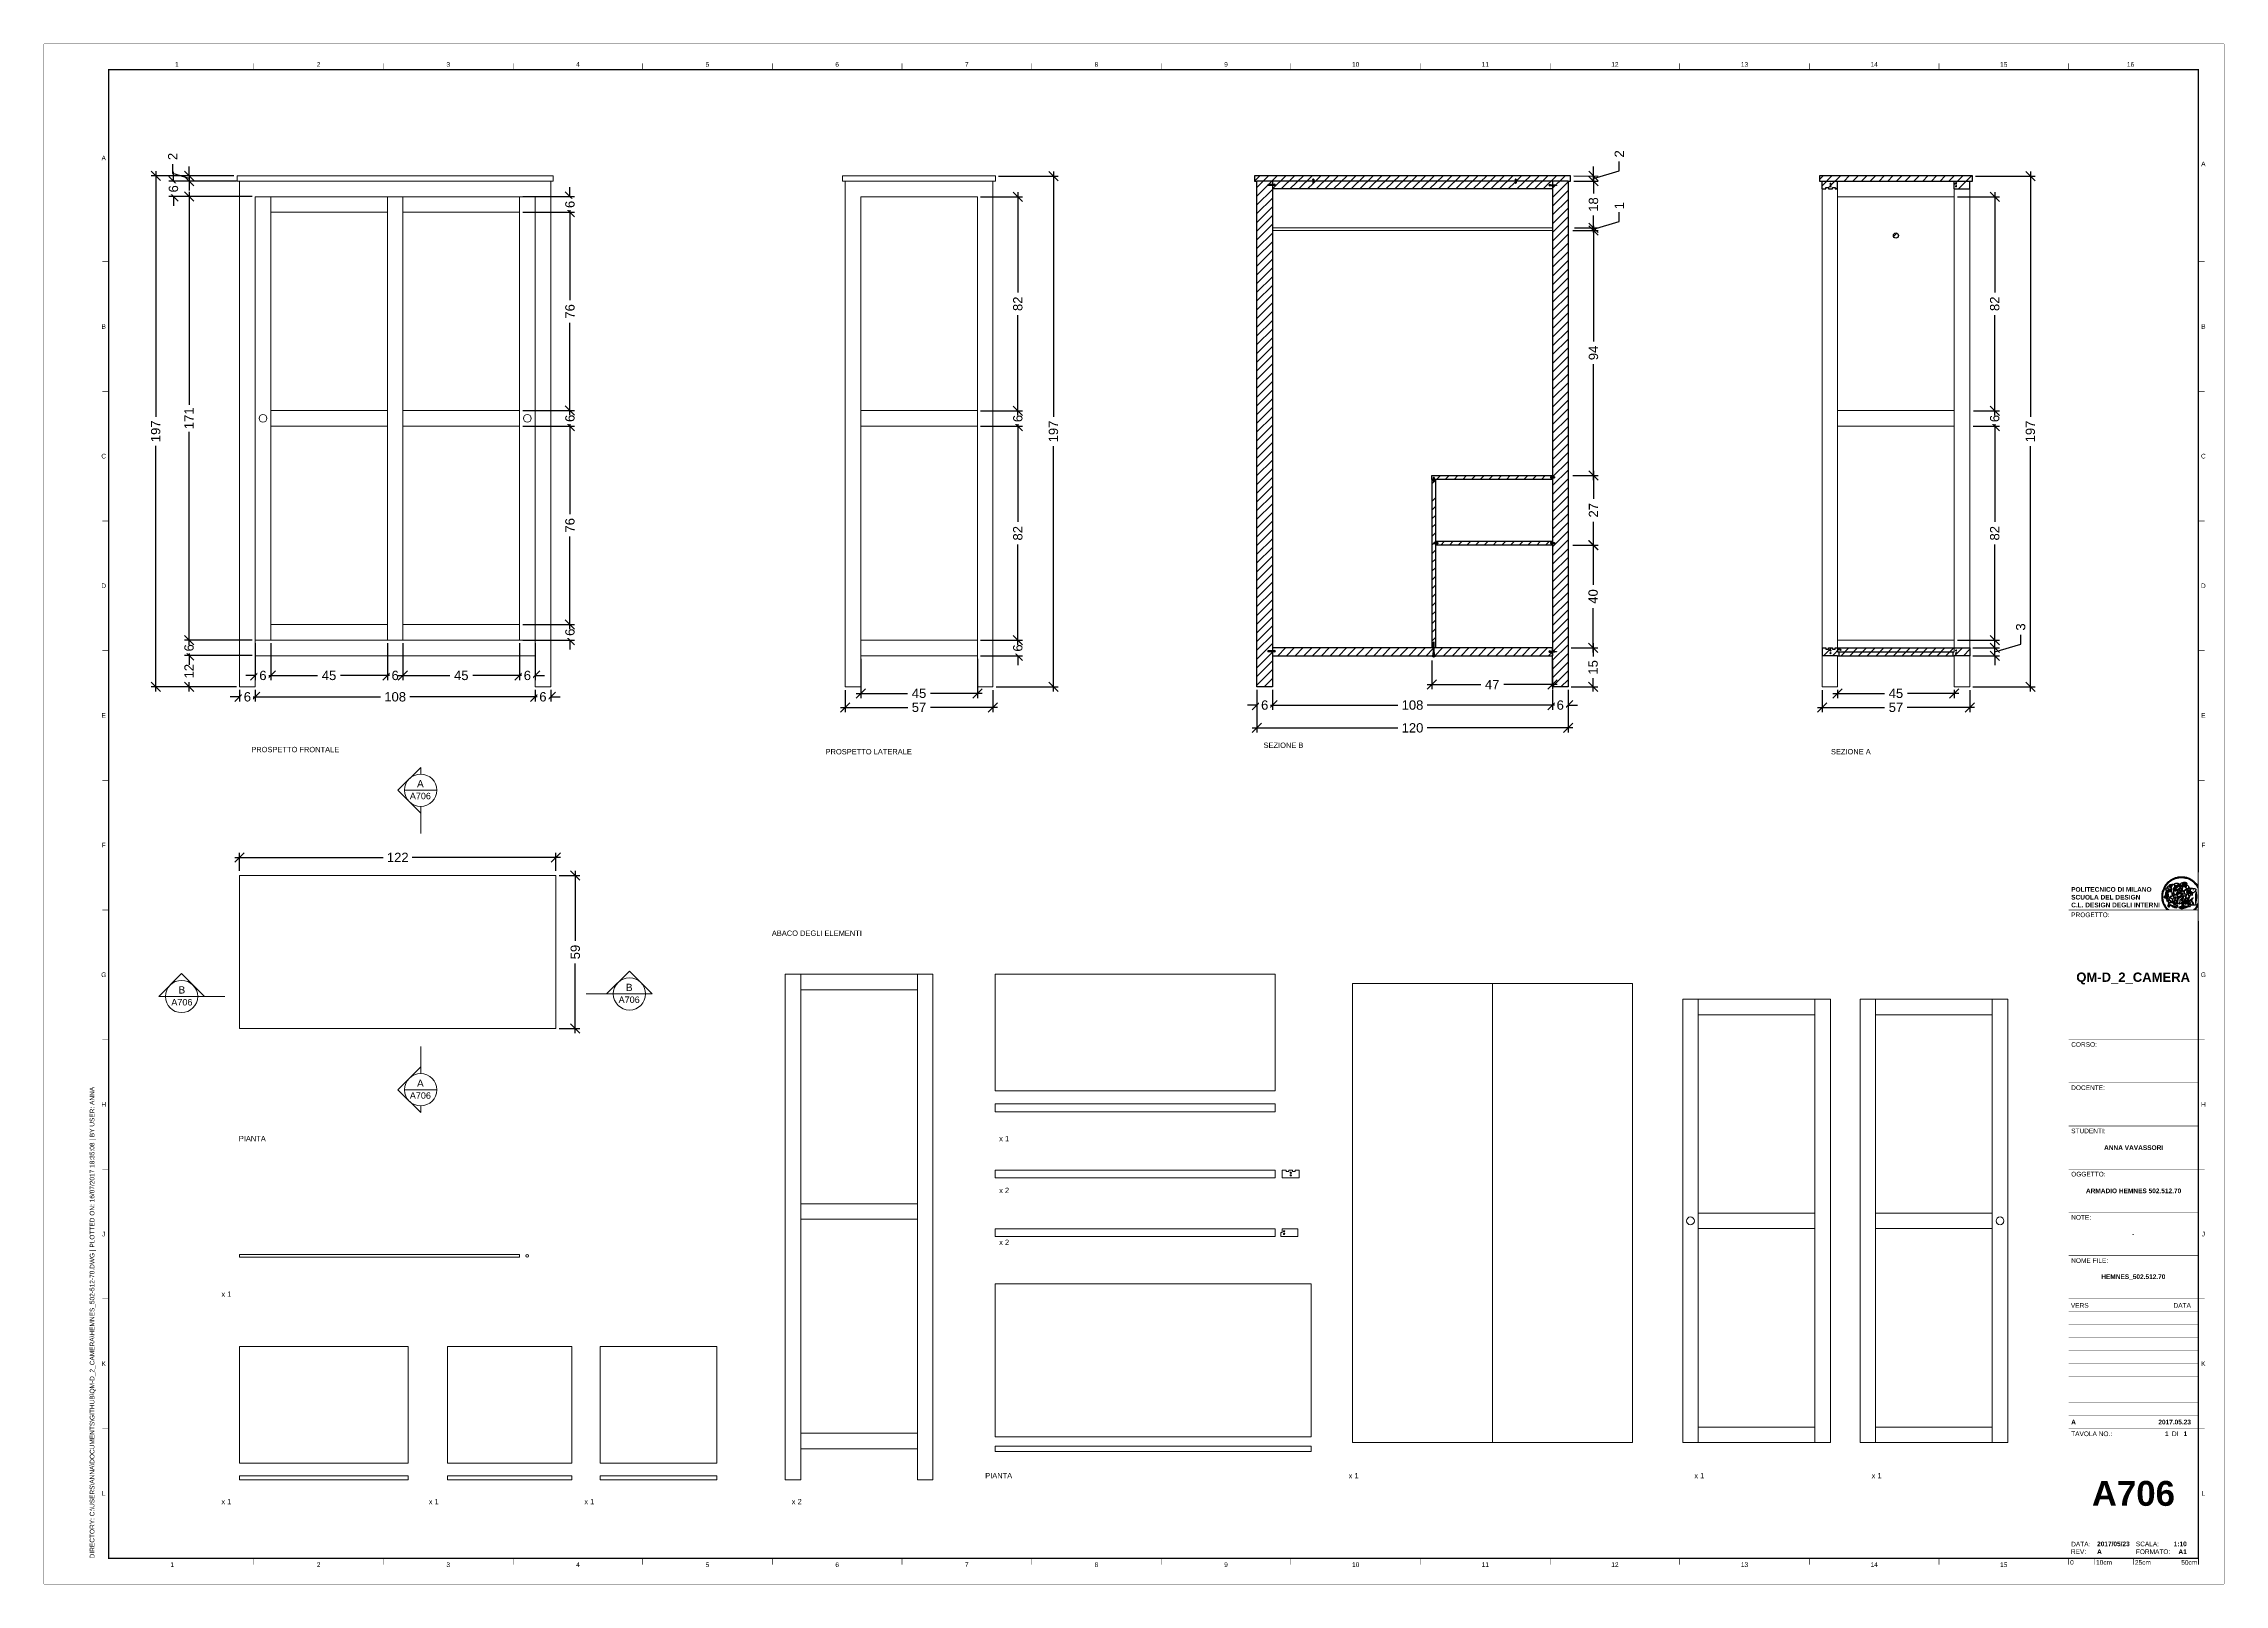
# Paper-space layout 'Layout1-A701' of a CAD drawing. Header units: millimetres. Extents: x 0 to 841, y 0 to 594.
# The model-space entities are those that its viewports show. They can reach past a viewport. Long polylines and large blocks are cut down to what shows.
import ezdxf
from ezdxf.enums import TextEntityAlignment as Align

# ---------------------------------------------------------------- set-up
doc = ezdxf.new("R2010")
doc.units = ezdxf.units.MM
doc.set_wipeout_variables(frame=1)
doc.linetypes.add('DASHED', pattern=[0.75, 0.5, -0.25])
for name, color, linetype, lineweight in [('arredi', 7, 'Continuous', 30), ('Linee e simboli', 1, 'Continuous', 18), ('sezionata', 2, 'Continuous', 18), ('Struttura', 8, 'Continuous', 18)]:
    doc.layers.add(name, color=color, linetype=linetype, lineweight=lineweight)
for name, color, linetype in [('G-ANNO-LOGO', 3, 'Continuous'), ('G-ANNO-TEXT', 3, 'Continuous'), ('G-ANNO-TTLB', 3, 'Continuous'), ('giunzioni', 5, 'Continuous'), ('quote', 4, 'Continuous')]:
    doc.layers.add(name, color=color, linetype=linetype)
doc.layers.add('G-ANNO-NPLT', color=210, linetype='Continuous', plot=False)
doc.styles.add('ARIAL', font='arial.ttf')
doc.styles.add('ARIAL-BOLD', font='')
doc.styles.add('E-ARIAL', font='arial.ttf')
doc.styles.get('ARIAL-BOLD').set_extended_font_data('Arial', bold=True)
doc.dimstyles.new('TICK_36', dxfattribs={"dimtxt": 3.6, "dimasz": 3.6, "dimexe": 1.8, "dimexo": 1.2, "dimgap": 1.8, "dimtad": 0, "dimdec": 0, "dimzin": 0, "dimdsep": 46, "dimtxsty": 'ARIAL', "dimblk": 'OBLIQUE', "dimcen": 1.8, "dimdle": 1.8, "dimclrd": 256, "dimclrt": 256, "dimadec": 0, "dimazin": 0, "dimtfac": 1, "dimtdec": 0, "dimtmove": 1, "dimatfit": 3, "dimldrblk": 'OPEN90', "dimfxl": 1, "dimtfill": 1, "dimtolj": 1, "dimtzin": 0, "dimarcsym": 0})

# ---------------------------------------------------------------- blocks, each defined once
blk = doc.blocks.new('A1_GRID_LAYOUT')
at = {"layer": 'G-ANNO-NPLT', "const_width": 0.18}
for points in [[(841, 594), (0, 594)], [(0, 0), (0, 594)], [(841, 0), (841, 594)], [(841, 0), (0, 0)]]:
    blk.add_lwpolyline(points, dxfattribs=at)
at = {"layer": 'G-ANNO-TTLB', "const_width": 0.5, "flags": 128}
blk.add_lwpolyline([(25, 584), (25, 10), (831, 10), (831, 584)], close=True, dxfattribs=at)
at = {"layer": 'G-ANNO-TTLB', "const_width": 0.18, "flags": 128}
for points in [[(81, 586.5), (81, 584)], [(131, 586.5), (131, 584)], [(181, 586.5), (181, 584)], [(231, 586.5), (231, 584)], [(281, 586.5), (281, 584)], [(331, 586.5), (331, 584)], [(381, 586.5), (381, 584)], [(431, 586.5), (431, 584)], [(481, 586.5), (481, 584)], [(531, 586.5), (531, 584)], [(581, 586.5), (581, 584)], [(631, 586.5), (631, 584)], [(681, 586.5), (681, 584)], [(731, 586.5), (731, 584)], [(781, 586.5), (781, 584)], [(0, 578.5), (0, 576)], [(25, 510), (22.5, 510)], [(833.5, 510), (831, 510)], [(25, 460), (22.5, 460)], [(833.5, 460), (831, 460)], [(25, 410), (22.5, 410)], [(833.5, 410), (831, 410)], [(25, 360), (22.5, 360)], [(833.5, 360), (831, 360)], [(25, 310), (22.5, 310)], [(833.5, 310), (831, 310)], [(25, 260), (22.5, 260)], [(833.5, 260), (831, 260)], [(25, 210), (22.5, 210)], [(833.5, 210), (831, 210)], [(25, 160), (22.5, 160)], [(833.5, 160), (831, 160)], [(25, 110), (22.5, 110)], [(833.5, 110), (831, 110)], [(833.5, 110), (831, 110)], [(25, 60), (22.5, 60)], [(833.5, 60), (831, 60)], [(833.5, 60), (831, 60)], [(81, 10), (81, 7.5)], [(131, 10), (131, 7.5)], [(181, 10), (181, 7.5)], [(231, 10), (231, 7.5)], [(281, 10), (281, 7.5)], [(331, 10), (331, 7.5)], [(381, 10), (381, 7.5)], [(431, 10), (431, 7.5)], [(481, 10), (481, 7.5)], [(531, 10), (531, 7.5)], [(581, 10), (581, 7.5)], [(631, 10), (631, 7.5)], [(681, 10), (681, 7.5)], [(731, 10), (731, 7.5)], [(781, 10), (781, 7.5)]]:
    blk.add_lwpolyline(points, dxfattribs=at)
at = {"layer": 'G-ANNO-TTLB', "const_width": 0.18}
blk.add_lwpolyline([(716.5, 10), (776.5, 10)], dxfattribs=at)
at = {"layer": 'G-ANNO-TEXT', "style": 'ARIAL'}
for s, p in [('1', (51.35, 586.07)), ('2', (106, 586.07)), ('3', (156, 586.07)), ('4', (206, 586.07)), ('5', (256, 586.07)), ('6', (306, 586.07)), ('7', (356, 586.07)), ('8', (406, 586.07)), ('9', (456, 586.07)), ('10', (506, 586.07)), ('11', (556, 586.07)), ('12', (606, 586.07)), ('13', (656, 586.07)), ('14', (706, 586.07)), ('15', (756, 586.07)), ('16', (804.89, 586.07)), ('A', (23.09, 549.98)), ('A', (832.98, 547.71)), ('B', (23.09, 485)), ('B', (832.98, 485)), ('C', (23.09, 435)), ('C', (832.98, 435)), ('D', (23.09, 385)), ('D', (832.98, 385)), ('E', (23.09, 335)), ('E', (832.98, 335)), ('F', (23.09, 285)), ('F', (832.98, 285)), ('G', (23.09, 235)), ('G', (832.98, 235)), ('H', (23.09, 185)), ('H', (832.98, 185)), ('J', (23.09, 135)), ('J', (832.98, 135)), ('K', (23.09, 85)), ('K', (832.98, 85)), ('L', (23.09, 35)), ('L', (832.98, 35)), ('2', (106, 7.51)), ('3', (156, 7.51)), ('6', (306, 7.51)), ('8', (406, 7.51)), ('9', (456, 7.51)), ('10', (506, 7.51)), ('12', (606, 7.51)), ('13', (656, 7.51)), ('1', (49.49, 7.51)), ('4', (206, 7.51)), ('5', (256, 7.51)), ('7', (356, 7.51)), ('11', (556, 7.51)), ('14', (706, 7.51)), ('15', (756, 7.51))]:
    blk.add_text(s, height=1.8, dxfattribs=at).set_placement(p, align=Align.MIDDLE_CENTER)
at = {"layer": 'G-ANNO-TEXT', "insert": (17.7, 9.95), "char_height": 1.8, "attachment_point": 1, "rotation": 90, "style": 'ARIAL'}
blk.add_mtext_dynamic_manual_height_columns('DIRECTORY: C:\\\\USERS\\\\ANNA\\\\DOCUMENTS\\\\GITHUB\\\\QM-D_2_CAMERA\\\\HEMNES_502-512-70.DWG | PLOTTED ON: 16/07/2017 18:35:08 | BY USER: ANNA', width=412.209, gutter_width=9, heights=[0], dxfattribs=at)
blk = doc.blocks.new('logoPolimi')
for p, q in [((-2.37, 0.12), (-2.16, 0.11)), ((-2.37, 0.01), (-2.16, 0.01)), ((-2.36, 0.23), (-2.15, 0.21)), ((-2.35, 0.34), (-2.14, 0.31)), ((-2.33, 0.45), (-2.12, 0.41)), ((-2.3, 0.55), (-2.1, 0.51)), ((-2.28, 0.66), (-2.07, 0.6)), ((-2.24, 0.77), (-2.04, 0.7)), ((-2.2, 0.87), (-2.01, 0.79)), ((-2.16, 0.97), (-1.97, 0.89)), ((-2.11, 1.07), (-1.93, 0.98)), ((-2.06, 1.17), (-1.88, 1.07)), ((-2.01, 1.26), (-1.83, 1.15)), ((-1.94, 1.36), (-1.77, 1.24)), ((-1.88, 1.45), (-1.71, 1.32)), ((-1.84, 0.03), (-1.82, 0.35)), ((-1.81, 1.53), (-1.65, 1.4)), ((-1.74, 1.61), (-1.58, 1.47)), ((-1.73, 0.59), (-1.73, 0.59)), ((-1.73, 0.59), (-1.73, 0.59)), ((-1.66, 1.69), (-1.51, 1.54)), ((-1.65, 0.57), (-1.65, 0.57)), ((-1.59, 1.12), (-1.59, 1.12)), ((-1.58, 1.77), (-1.44, 1.61)), ((-1.51, 0.55), (-1.51, 0.55)), ((-1.51, 0.55), (-1.51, 0.55)), ((-1.49, 1.84), (-1.36, 1.68)), ((-1.41, 1.91), (-1.28, 1.74)), ((-1.32, 1.97), (-1.2, 1.8)), ((-1.31, 0.79), (-1.21, 0.75)), ((-1.21, 0.75), (-1.31, 0.79)), ((-1.21, 0.75), (-1.31, 0.79)), ((-1.22, 2.03), (-1.11, 1.85)), ((-1.21, 0.75), (-1.21, 0.75)), ((-1.21, 0.75), (-1.21, 0.75)), ((-1.19, 0.76), (-1.19, 0.76)), ((-1.19, 0.76), (-1.19, 0.76)), ((-1.17, 0.99), (-1.18, 0.99)), ((-1.18, 0.99), (-1.17, 0.99)), ((-1.16, 0.57), (-1.16, 0.57)), ((-1.16, 0.57), (-1.16, 0.57)), ((-1.13, 2.09), (-1.03, 1.9)), ((-1.1, 0.01), (-0.99, 0.06)), ((-0.99, 0.06), (-1.1, 0.01)), ((-0.99, 0.06), (-1.1, 0.01)), ((-1.03, 2.14), (-0.94, 1.95)), ((-0.99, 0.06), (-0.99, 0.06)), ((-0.99, 0.06), (-0.99, 0.06)), ((-0.97, 0.79), (-0.98, 0.79)), ((-0.89, 0.84), (-0.97, 0.79)), ((-0.97, 0.79), (-0.89, 0.84)), ((-0.96, 1.41), (-0.96, 1.41)), ((-0.96, 1.41), (-0.96, 1.41)), ((-0.93, 2.18), (-0.84, 1.99)), ((-0.89, 0.84), (-0.82, 0.87)), ((-0.82, 0.87), (-0.89, 0.84)), ((-0.89, 0.84), (-0.82, 0.87)), ((-0.88, 0.83), (-0.89, 0.84)), ((-0.85, 1.39), (-0.85, 1.39)), ((-0.85, 1.39), (-0.85, 1.39)), ((-0.84, 0.14), (-0.84, 0.14)), ((-0.83, 2.22), (-0.75, 2.03)), ((-0.77, 1.08), (-0.78, 1.08)), ((-0.78, 1.08), (-0.77, 1.08)), ((-0.61, 1.12), (-0.77, 1.08)), ((-0.77, 1.08), (-0.61, 1.12)), ((-0.77, 1.08), (-0.61, 1.12)), ((-0.75, 1.3), (-0.76, 1.29)), ((-0.76, 1.29), (-0.75, 1.3)), ((-0.72, 2.26), (-0.66, 2.06)), ((-0.65, 0.99), (-0.7, 0.96)), ((-0.69, 0.18), (-0.68, 0.18)), ((-0.66, 0.93), (-0.66, 0.93)), ((-0.66, 0.93), (-0.64, 0.93)), ((-0.66, 0.93), (-0.66, 0.93)), ((-0.66, 0.93), (-0.66, 0.93)), ((-0.63, 1.01), (-0.63, 1.01)), ((-0.63, 1.01), (-0.62, 1.01)), ((-0.63, 0.66), (-0.63, 0.66)), ((-0.61, 2.29), (-0.56, 2.09)), ((-0.6, 1.12), (-0.61, 1.12)), ((-0.61, 1.12), (-0.6, 1.12)), ((-0.61, 1.12), (-0.6, 1.12)), ((-0.61, 0.86), (-0.57, 0.85)), ((-0.57, 0.85), (-0.61, 0.86)), ((-0.61, 0.86), (-0.57, 0.85)), ((-0.53, 1.08), (-0.6, 1.12)), ((-0.6, 1.12), (-0.6, 1.11)), ((-0.6, 1.12), (-0.53, 1.08)), ((-0.57, 0.8), (-0.59, 0.8)), ((-0.57, 0.85), (-0.53, 0.84)), ((-0.57, 0.85), (-0.57, 0.85)), ((-0.57, 0.85), (-0.57, 0.85)), ((-0.57, 0.85), (-0.53, 0.84)), ((-0.56, 0.29), (-0.49, 0.48)), ((-0.56, 0.14), (-0.56, 0.29)), ((-0.5, 0.11), (-0.56, 0.14)), ((-0.53, 0.84), (-0.51, 0.84)), ((-0.53, 0.84), (-0.51, 0.84)), ((-0.53, 0.84), (-0.53, 0.84)), ((-0.51, 2.32), (-0.46, 2.11)), ((-0.51, 0.11), (-0.51, 0.11)), ((-0.51, 0.11), (-0.51, 0.11)), ((-0.34, 0.33), (-0.5, 0.11)), ((-0.49, 0.48), (-0.41, 0.55)), ((-0.42, 0.8), (-0.47, 0.79)), ((-0.42, 0.8), (-0.47, 0.79)), ((-0.47, 0.79), (-0.45, 0.76)), ((-0.47, 0.79), (-0.45, 0.76)), ((-0.45, 1.14), (-0.42, 1.11)), ((-0.42, 1.26), (-0.36, 1.22)), ((-0.41, 0.55), (-0.34, 0.49)), ((-0.4, 2.34), (-0.36, 2.13)), ((-0.4, 1.37), (-0.38, 1.38)), ((-0.39, 1.37), (-0.4, 1.37)), ((-0.35, 1.33), (-0.4, 1.37)), ((-0.39, 1.24), (-0.4, 1.23)), ((-0.38, 1.14), (-0.38, 1.14)), ((-0.34, 0.49), (-0.09, 0.48)), ((-0.16, 0.32), (-0.34, 0.33)), ((-0.14, 0.32), (-0.31, 0.34)), ((-0.29, 2.35), (-0.26, 2.14)), ((-0.28, 1.3), (-0.29, 1.3)), ((-0.28, 1.3), (-0.28, 1.3)), ((-0.18, 2.36), (-0.16, 2.15)), ((-0.16, 1.24), (-0.16, 1.25)), ((-0.16, 1.25), (-0.16, 1.25)), ((-0.16, 0.49), (-0.14, 0.64)), ((-0.06, 0.27), (-0.16, 0.32)), ((-0.1, 0.88), (-0.09, 0.87)), ((-0.08, 1.37), (-0.08, 1.38)), ((-0.08, 1.23), (-0.05, 1.21)), ((-0.05, 1.21), (-0.08, 1.23)), ((-0.08, 1.23), (-0.05, 1.21)), ((-0.07, 2.37), (-0.06, 2.16)), ((-0.03, 0.26), (-0.06, 0.27)), ((-0.05, 1.21), (-0.04, 1.21)), ((-0.04, 1.21), (-0.05, 1.21)), ((-0.04, 1.21), (-0.04, 1.21)), ((-0.04, 1.21), (-0.04, 1.21)), ((-0.04, 0.48), (-0.03, 0.26)), ((0.03, 1.15), (0.03, 1.15)), ((0.03, 0.66), (0.03, 0.67)), ((0.04, 2.37), (0.04, 2.16)), ((0.07, 0.58), (0.07, 0.57)), ((0.1, 1.18), (0.1, 1.18)), ((0.1, 0.84), (0.1, 0.84)), ((0.13, 1.32), (0.17, 1.19)), ((0.15, 2.36), (0.14, 2.16)), ((0.14, 0.71), (0.34, 0.65)), ((0.31, 0.56), (0.17, 0.63)), ((0.26, 2.36), (0.24, 2.15)), ((0.27, 1.61), (0.27, 1.61)), ((0.27, 1.61), (0.27, 1.61)), ((0.27, 1.61), (0.27, 1.61)), ((0.29, 1.29), (0.29, 1.29)), ((0.29, 1.29), (0.29, 1.29)), ((0.29, 1.29), (0.29, 1.29)), ((0.29, 1.29), (0.29, 1.29)), ((0.33, 0.49), (0.34, 0.49)), ((0.33, 0.03), (0.35, 0.03)), ((0.33, 0.03), (0.35, 0.03)), ((0.37, 2.34), (0.34, 2.13)), ((0.34, 0.65), (0.34, 0.64)), ((0.35, 0.03), (0.57, 0.06)), ((0.35, 0.03), (0.57, 0.06)), ((0.35, 0.03), (0.35, 0.03)), ((0.35, 0.03), (0.35, 0.03)), ((0.38, 1.36), (0.37, 1.35)), ((0.38, 0.34), (0.37, 0.34)), ((0.38, 0.34), (0.38, 0.34)), ((0.43, 0.67), (0.39, 0.64)), ((0.48, 2.32), (0.44, 2.12)), ((0.49, 1.05), (0.51, 1.13)), ((0.51, 1.13), (0.49, 1.05)), ((0.49, 1.05), (0.51, 1.13)), ((0.51, 1.31), (0.5, 1.29)), ((0.51, 1.13), (0.52, 1.23)), ((0.52, 1.23), (0.51, 1.23)), ((0.51, 1.23), (0.52, 1.23)), ((0.52, 1.23), (0.51, 1.13)), ((0.51, 1.13), (0.52, 1.23)), ((0.52, 1.24), (0.6, 1.37)), ((0.52, 1.23), (0.6, 1.36)), ((0.6, 1.36), (0.52, 1.23)), ((0.52, 1.23), (0.52, 1.23)), ((0.52, 1.23), (0.52, 1.24)), ((0.52, 1.23), (0.52, 1.23)), ((0.55, 1.07), (0.53, 1.06)), ((0.53, 1.04), (0.53, 1.06)), ((0.53, 1.05), (0.53, 1.04)), ((0.59, 2.3), (0.54, 2.09)), ((0.54, 0.3), (0.63, 0.32)), ((0.54, -0.08), (0.61, 0.06)), ((0.61, 0.06), (0.54, -0.08)), ((0.54, -0.08), (0.61, 0.06)), ((0.56, 0.19), (0.59, 0.21)), ((0.57, 1.07), (0.57, 1.07)), ((0.57, 1.07), (0.57, 1.07)), ((0.57, 1.07), (0.57, 1.07)), ((0.57, 1.07), (0.57, 1.07)), ((0.57, 1.07), (0.57, 1.07)), ((0.57, 1.07), (0.57, 1.07)), ((0.57, 1.07), (0.57, 1.07)), ((0.58, 0.3), (0.59, 0.29)), ((0.59, 0.78), (0.59, 0.79)), ((0.59, 0.79), (0.59, 0.79)), ((0.59, 0.79), (0.59, 0.79)), ((0.59, 0.79), (0.59, 0.78)), ((0.61, 0.06), (0.6, 0.07)), ((0.6, 0.07), (0.61, 0.06)), ((0.61, 0.06), (0.61, 0.07)), ((0.62, 0.21), (0.65, 0.22)), ((0.69, 2.27), (0.63, 2.07)), ((0.64, 1.37), (0.65, 1.37)), ((0.69, 0.86), (0.68, 0.86)), ((0.68, 0.86), (0.69, 0.86)), ((0.68, 0.76), (0.68, 0.76)), ((0.8, 2.23), (0.73, 2.03)), ((0.76, 0.26), (0.76, 0.26)), ((0.9, 2.19), (0.82, 2)), ((0.82, 0.35), (0.84, 0.36)), ((0.82, 0.35), (0.82, 0.35)), ((0.84, 0.36), (0.84, 0.37)), ((0.85, 0.34), (1.05, 0.35)), ((1, 2.15), (0.91, 1.96)), ((0.93, 1.05), (0.93, 1.05)), ((0.93, 1.05), (0.93, 1.05)), ((0.93, 1.05), (0.93, 1.04)), ((0.93, 1.05), (0.93, 1.05)), ((0.97, 0.66), (0.96, 0.66)), ((1.01, 0.97), (0.98, 0.96)), ((1.1, 2.1), (1, 1.91)), ((1.2, 2.04), (1.09, 1.86)), ((1.17, 0.96), (1.17, 0.95)), ((1.17, 0.95), (1.17, 0.95)), ((1.29, 1.99), (1.18, 1.81)), ((1.38, 1.92), (1.26, 1.75)), ((1.34, 0.37), (1.26, 0.04)), ((1.27, 0.37), (1.27, 0.38)), ((1.28, 0.95), (1.28, 0.95)), ((1.47, 1.86), (1.34, 1.69)), ((1.37, 0.73), (1.46, 0.81)), ((1.41, 0.4), (1.41, 0.41)), ((1.56, 1.79), (1.42, 1.63)), ((1.64, 1.71), (1.49, 1.56)), ((1.49, 0.9), (1.57, 0.92)), ((1.72, 1.63), (1.56, 1.49)), ((1.67, 0.6), (1.57, 0.53)), ((1.79, 1.55), (1.63, 1.41)), ((1.86, 1.47), (1.7, 1.34)), ((1.93, 1.38), (1.76, 1.26)), ((1.99, 1.29), (1.81, 1.17)), ((2.05, 1.19), (1.87, 1.09)), ((2.1, 1.1), (1.92, 1)), ((2.15, 1), (1.96, 0.91)), ((2.19, 0.9), (2, 0.82)), ((2.23, 0.79), (2.04, 0.72)), ((2.27, 0.69), (2.07, 0.63)), ((2.3, 0.58), (2.09, 0.53)), ((2.32, 0.47), (2.12, 0.43)), ((2.34, 0.37), (2.13, 0.33)), ((2.36, 0.26), (2.15, 0.23)), ((2.37, 0.15), (2.16, 0.13)), ((2.37, 0.04), (2.16, 0.03)), ((-2.37, -0.1), (-2.16, -0.09)), ((-2.36, -0.21), (-2.15, -0.19)), ((-2.35, -0.32), (-2.14, -0.29)), ((-2.33, -0.43), (-2.12, -0.39)), ((-2.31, -0.54), (-2.1, -0.49)), ((-2.28, -0.65), (-2.08, -0.59)), ((-2.25, -0.75), (-2.05, -0.69)), ((-2.21, -0.86), (-2.02, -0.78)), ((-2.17, -0.96), (-1.98, -0.87)), ((-2.12, -1.06), (-1.93, -0.96)), ((-2.07, -1.16), (-1.89, -1.05)), ((-2.04, -0.15), (-1.97, -0.2)), ((-2.01, -1.25), (-1.84, -1.14)), ((-1.95, -1.34), (-1.78, -1.22)), ((-1.89, -1.43), (-1.72, -1.31)), ((-1.82, -1.52), (-1.66, -1.38)), ((-1.75, -1.6), (-1.59, -1.46)), ((-1.67, -1.68), (-1.52, -1.53)), ((-1.58, -0.12), (-1.6, -0.18)), ((-1.6, -0.18), (-1.58, -0.28)), ((-1.57, -0.54), (-1.59, -0.54)), ((-1.59, -0.54), (-1.59, -0.54)), ((-1.59, -1.76), (-1.45, -1.6)), ((-1.56, -0.32), (-1.56, -0.31)), ((-1.56, -0.31), (-1.56, -0.31)), ((-1.53, -0.65), (-1.53, -0.65)), ((-1.53, -0.65), (-1.53, -0.65)), ((-1.51, -1.83), (-1.37, -1.67)), ((-1.48, -0.86), (-1.48, -0.85)), ((-1.42, -0.37), (-1.42, -0.37)), ((-1.42, -1.9), (-1.29, -1.73)), ((-1.38, -0.46), (-1.38, -0.46)), ((-1.33, -1.96), (-1.21, -1.79)), ((-1.31, -0.24), (-1.31, -0.23)), ((-1.31, -0.23), (-1.31, -0.24)), ((-1.24, -2.02), (-1.13, -1.84)), ((-1.23, -0.19), (-1.23, -0.19)), ((-1.23, -0.19), (-1.23, -0.19)), ((-1.23, -0.19), (-1.23, -0.19)), ((-1.23, -0.19), (-1.23, -0.19)), ((-1.14, -2.08), (-1.04, -1.89)), ((-1.04, -2.13), (-0.95, -1.94)), ((-1.01, -0.39), (-1.02, -0.39)), ((-1.02, -0.39), (-1.01, -0.39)), ((-1.02, -0.7), (-1.02, -0.7)), ((-1.02, -0.7), (-1.02, -0.7)), ((-1.02, -0.7), (-1.02, -0.7)), ((-0.94, -2.18), (-0.86, -1.98)), ((-0.84, -2.22), (-0.77, -2.02)), ((-0.79, -0.51), (-0.83, -0.58)), ((-0.83, -0.58), (-0.79, -0.51)), ((-0.83, -0.58), (-0.79, -0.51)), ((-0.78, -1.05), (-0.83, -0.94)), ((-0.83, -0.94), (-0.78, -1.05)), ((-0.83, -0.94), (-0.83, -0.94)), ((-0.83, -0.94), (-0.78, -1.05)), ((-0.82, -1.23), (-0.82, -1.23)), ((-0.82, -1.23), (-0.77, -1.23)), ((-0.77, -1.23), (-0.82, -1.23)), ((-0.82, -1.23), (-0.82, -1.23)), ((-0.77, -1.23), (-0.82, -1.23)), ((-0.75, -0.96), (-0.8, -0.89)), ((-0.8, -0.89), (-0.79, -0.92)), ((-0.79, -0.92), (-0.8, -0.89)), ((-0.8, -0.89), (-0.75, -0.96)), ((-0.79, -0.92), (-0.8, -0.89)), ((-0.8, -0.89), (-0.8, -0.89)), ((-0.8, -0.89), (-0.75, -0.96)), ((-0.79, -0.92), (-0.78, -0.95)), ((-0.78, -0.95), (-0.79, -0.92)), ((-0.78, -0.95), (-0.79, -0.92)), ((-0.77, -0.49), (-0.78, -0.48)), ((-0.78, -0.48), (-0.77, -0.49)), ((-0.78, -0.95), (-0.76, -1)), ((-0.76, -1), (-0.78, -0.95)), ((-0.76, -1), (-0.78, -0.95)), ((-0.71, -0.89), (-0.75, -0.87)), ((-0.75, -0.87), (-0.71, -0.89)), ((-0.75, -0.87), (-0.71, -0.89)), ((-0.72, -1.01), (-0.75, -0.96)), ((-0.75, -0.96), (-0.72, -1.01)), ((-0.75, -0.96), (-0.72, -1.01)), ((-0.74, -2.25), (-0.67, -2.05)), ((-0.64, -0.93), (-0.71, -0.89)), ((-0.71, -0.89), (-0.64, -0.93)), ((-0.71, -0.89), (-0.64, -0.93)), ((-0.66, -0.53), (-0.66, -0.53)), ((-0.66, -0.53), (-0.66, -0.53)), ((-0.66, -0.53), (-0.66, -0.53)), ((-0.63, -2.29), (-0.57, -2.08)), ((-0.52, -2.31), (-0.48, -2.11)), ((-0.39, -0.81), (-0.51, -0.69)), ((-0.51, -1.04), (-0.5, -1.04)), ((-0.48, -0.42), (-0.48, -0.42)), ((-0.48, -0.42), (-0.48, -0.42)), ((-0.48, -0.42), (-0.48, -0.42)), ((-0.42, -2.33), (-0.38, -2.13)), ((-0.41, -0.51), (-0.41, -0.51)), ((-0.38, -0.05), (-0.39, -0.12)), ((-0.39, -0.12), (-0.37, -0.1)), ((-0.35, -0.14), (-0.37, -0.08)), ((-0.37, -0.09), (-0.37, -0.09)), ((-0.33, -0.12), (-0.35, -0.14)), ((-0.32, -0.14), (-0.35, -0.14)), ((-0.35, -0.18), (-0.34, -0.22)), ((-0.34, -0.08), (-0.29, -0.16)), ((-0.34, -0.22), (-0.34, -0.22)), ((-0.27, -0.17), (-0.32, -0.14)), ((-0.31, -2.35), (-0.28, -2.14)), ((-0.25, -0.91), (-0.26, -0.9)), ((-0.26, -1.29), (0.1, -1.2)), ((0.1, -1.2), (-0.26, -1.29)), ((0.08, -1.4), (-0.26, -1.29)), ((-0.26, -1.29), (0.08, -1.4)), ((-0.26, -1.38), (-0.26, -1.29)), ((-0.26, -1.29), (-0.26, -1.29)), ((-0.26, -1.29), (-0.26, -1.38)), ((-0.26, -1.29), (0.08, -1.4)), ((-0.26, -1.29), (-0.26, -1.29)), ((0.08, -1.49), (-0.26, -1.38)), ((-0.26, -1.38), (0.09, -1.49)), ((-0.2, -2.36), (-0.18, -2.15)), ((-0.14, -0.15), (-0.16, -0.13)), ((-0.11, -0.04), (-0.12, -0.05)), ((-0.09, -2.37), (-0.08, -2.16)), ((-0.04, -0.41), (-0.01, -0.44)), ((-0.01, -0.44), (-0.04, -0.41)), ((-0.04, -0.41), (-0.01, -0.44)), ((0.03, -2.37), (0.02, -2.16)), ((0.07, -0.84), (0.07, -0.84)), ((0.07, -0.84), (0.07, -0.84)), ((0.1, -1.2), (0.08, -1.32)), ((0.08, -1.32), (0.13, -1.2)), ((0.08, -1.4), (0.72, -1.22)), ((0.72, -1.22), (0.08, -1.4)), ((0.08, -1.4), (0.72, -1.22)), ((0.72, -1.31), (0.08, -1.49)), ((0.08, -1.44), (0.08, -1.4)), ((0.08, -1.4), (0.08, -1.44)), ((0.08, -1.4), (0.08, -1.49)), ((0.08, -1.49), (0.08, -1.44)), ((0.08, -1.44), (0.08, -1.44)), ((0.08, -1.44), (0.08, -1.45)), ((0.08, -1.45), (0.08, -1.46)), ((0.08, -1.46), (0.08, -1.49)), ((0.1, -1.01), (0.09, -0.86)), ((0.1, -1.01), (0.09, -0.86)), ((0.09, -1.49), (0.72, -1.31)), ((0.1, -1.2), (0.12, -1.04)), ((0.12, -1.04), (0.1, -1.2)), ((0.13, -1.2), (0.1, -1.2)), ((0.1, -1.2), (0.13, -1.2)), ((0.13, -1.2), (0.1, -1.2)), ((0.1, -1.2), (0.1, -1.2)), ((0.11, -0.44), (0.11, -0.44)), ((0.11, -0.44), (0.11, -0.44)), ((0.12, -0.21), (0.12, -0.21)), ((0.12, -0.21), (0.12, -0.21)), ((0.12, -0.21), (0.12, -0.21)), ((0.12, -0.21), (0.12, -0.21)), ((0.12, -0.21), (0.12, -0.21)), ((0.12, -0.21), (0.12, -0.21)), ((0.12, -0.21), (0.12, -0.21)), ((0.12, -0.21), (0.12, -0.21)), ((0.12, -0.21), (0.12, -0.21)), ((0.12, -0.21), (0.12, -0.21)), ((0.12, -0.21), (0.12, -0.21)), ((0.12, -0.21), (0.12, -0.21)), ((0.12, -0.21), (0.12, -0.21)), ((0.12, -0.56), (0.14, -0.53)), ((0.14, -0.53), (0.12, -0.56)), ((0.12, -0.56), (0.14, -0.53)), ((0.12, -1.04), (0.12, -1.04)), ((0.12, -1.04), (0.12, -1.04)), ((0.12, -1.04), (0.12, -1.04)), ((0.14, -2.37), (0.12, -2.16)), ((0.21, -0.99), (0.13, -1.2)), ((0.13, -1.2), (0.21, -0.99)), ((0.36, -1.14), (0.13, -1.2)), ((0.13, -1.2), (0.26, -1.17)), ((0.14, -0.53), (0.16, -0.49)), ((0.16, -0.49), (0.14, -0.53)), ((0.14, -0.53), (0.16, -0.49)), ((0.16, -0.49), (0.16, -0.49)), ((0.16, -0.49), (0.16, -0.49)), ((0.28, -1.19), (0.21, -0.99)), ((0.21, -0.99), (0.31, -1.27)), ((0.25, -2.36), (0.22, -2.15)), ((0.24, -0.17), (0.24, -0.16)), ((0.24, -0.16), (0.24, -0.17)), ((0.25, -0.84), (0.25, -0.88)), ((0.25, -0.88), (0.25, -0.84)), ((0.25, -0.88), (0.25, -0.84)), ((0.25, -0.88), (0.29, -1.17)), ((0.26, -0.88), (0.25, -0.88)), ((0.31, -1.27), (0.25, -0.88)), ((0.26, -1.17), (0.28, -1.16)), ((0.28, -1.16), (0.36, -1.14)), ((0.29, -1.17), (0.28, -1.19)), ((0.35, -2.34), (0.32, -2.14)), ((0.36, -1.14), (0.72, -1.22)), ((0.72, -1.22), (0.36, -1.14)), ((0.46, -2.32), (0.42, -2.12)), ((0.49, -0.31), (0.49, -0.31)), ((0.49, -0.31), (0.49, -0.31)), ((0.5, -0.27), (0.5, -0.27)), ((0.51, -0.27), (0.51, -0.27)), ((0.57, -2.3), (0.52, -2.1)), ((0.68, -2.27), (0.62, -2.07)), ((0.78, -2.24), (0.71, -2.04)), ((0.72, -0.81), (0.75, -0.89)), ((0.72, -1.22), (0.72, -1.31)), ((0.72, -1.31), (0.72, -1.22)), ((0.74, -0.23), (0.74, -0.23)), ((0.74, -0.23), (0.75, -0.24)), ((0.75, -0.23), (0.75, -0.23)), ((0.89, -2.2), (0.81, -2)), ((0.86, -0.25), (0.82, -0.34)), ((0.87, -0.22), (0.86, -0.23)), ((0.87, -0.22), (0.86, -0.25)), ((0.99, -2.15), (0.9, -1.96)), ((0.96, -0.58), (0.96, -0.57)), ((1.09, -2.11), (0.99, -1.92)), ((1.05, -1.05), (1.04, -1.05)), ((1.19, -2.05), (1.08, -1.87)), ((1.28, -2), (1.17, -1.82)), ((1.37, -1.93), (1.25, -1.76)), ((1.31, -0.27), (1.3, -0.26)), ((1.3, -0.26), (1.3, -0.26)), ((1.3, -0.26), (1.3, -0.26)), ((1.3, -0.26), (1.31, -0.27)), ((1.3, -0.26), (1.3, -0.26)), ((1.46, -1.87), (1.33, -1.7)), ((1.54, -1.8), (1.41, -1.64)), ((1.63, -1.72), (1.48, -1.57)), ((1.71, -1.65), (1.55, -1.5)), ((1.78, -1.57), (1.62, -1.43)), ((1.85, -1.48), (1.69, -1.35)), ((1.92, -1.39), (1.75, -1.27)), ((1.98, -1.3), (1.81, -1.19)), ((2.04, -1.21), (1.86, -1.1)), ((2.09, -1.11), (1.91, -1.01)), ((2.14, -1.01), (1.95, -0.92)), ((2.19, -0.91), (1.99, -0.83)), ((2.23, -0.81), (2.03, -0.74)), ((2.26, -0.7), (2.06, -0.64)), ((2.29, -0.6), (2.09, -0.55)), ((2.32, -0.49), (2.11, -0.45)), ((2.34, -0.38), (2.13, -0.35)), ((2.35, -0.27), (2.15, -0.25)), ((2.37, -0.08), (2.16, -0.07)), ((2.36, -0.16), (2.16, -0.15))]:
    blk.add_line(p, q)
for points in [[(-1.9, 0.12), (-1.94, 0.02), (-2.05, -0.09), (-2.05, -0.09)], [(-1.86, 0.38), (-1.86, 0.38), (-1.87, 0.19), (-1.9, 0.12)], [(-1.76, 0.6), (-1.76, 0.6), (-1.84, 0.57), (-1.86, 0.38)], [(-1.86, -0.04), (-1.84, 0.02), (-1.84, 0.03), (-1.84, 0.03)], [(-1.82, 0.78), (-1.83, 0.8), (-1.85, 0.86), (-1.83, 0.88)], [(-1.82, 0.78), (-1.83, 0.8), (-1.85, 0.86), (-1.83, 0.88)], [(-1.83, 0.88), (-1.81, 0.9), (-1.76, 0.96), (-1.76, 0.96)], [(-1.83, 0.88), (-1.81, 0.9), (-1.76, 0.96), (-1.76, 0.96)], [(-1.76, 0.6), (-1.83, 0.7), (-1.78, 0.74), (-1.78, 0.74)], [(-1.78, 0.74), (-1.79, 0.74), (-1.83, 0.7), (-1.76, 0.6)], [(-1.78, 0.74), (-1.8, 0.76), (-1.81, 0.78), (-1.82, 0.78)], [(-1.78, 0.74), (-1.8, 0.76), (-1.81, 0.78), (-1.82, 0.78)], [(-1.82, 0.35), (-1.81, 0.5), (-1.73, 0.59), (-1.73, 0.59)], [(-1.82, -0.19), (-1.73, -0.07), (-1.75, 0.14), (-1.75, 0.3)], [(-1.75, 0.33), (-1.75, 0.17), (-1.73, -0.05), (-1.8, -0.17)], [(-1.78, 0.74), (-1.75, 0.72), (-1.72, 0.69), (-1.68, 0.7)], [(-1.68, 0.7), (-1.72, 0.69), (-1.75, 0.72), (-1.78, 0.74)], [(-1.68, 0.7), (-1.72, 0.69), (-1.75, 0.72), (-1.78, 0.74)], [(-1.78, 0.74), (-1.78, 0.74), (-1.78, 0.74), (-1.78, 0.74)], [(-1.76, 0.96), (-1.68, 1.1), (-1.59, 1.12), (-1.59, 1.12)], [(-1.76, 0.96), (-1.68, 1.1), (-1.6, 1.12), (-1.6, 1.12)], [(-1.73, 0.59), (-1.74, 0.59), (-1.75, 0.6), (-1.76, 0.6)], [(-1.73, 0.59), (-1.74, 0.59), (-1.75, 0.6), (-1.76, 0.6)], [(-1.75, 0.3), (-1.76, 0.47), (-1.65, 0.57), (-1.65, 0.57)], [(-1.65, 0.57), (-1.65, 0.57), (-1.76, 0.5), (-1.75, 0.33)], [(-1.65, 0.57), (-1.68, 0.58), (-1.7, 0.58), (-1.73, 0.59)], [(-1.65, 0.57), (-1.68, 0.58), (-1.7, 0.58), (-1.73, 0.59)], [(-1.5, 0.71), (-1.53, 0.74), (-1.61, 0.71), (-1.68, 0.7)], [(-1.68, 0.7), (-1.61, 0.71), (-1.53, 0.73), (-1.5, 0.71)], [(-1.5, 0.71), (-1.53, 0.73), (-1.61, 0.71), (-1.68, 0.7)], [(-1.51, 0.55), (-1.56, 0.56), (-1.61, 0.56), (-1.65, 0.57)], [(-1.65, 0.57), (-1.61, 0.56), (-1.56, 0.56), (-1.51, 0.55)], [(-1.51, 0.55), (-1.56, 0.56), (-1.61, 0.56), (-1.65, 0.57)], [(-1.59, 1.12), (-1.6, 1.06), (-1.61, 0.99), (-1.61, 0.97)], [(-1.61, 0.97), (-1.61, 0.99), (-1.6, 1.06), (-1.59, 1.12)], [(-1.61, 0.97), (-1.61, 0.99), (-1.6, 1.06), (-1.59, 1.12)], [(-1.61, 0.97), (-1.61, 0.95), (-1.56, 0.88), (-1.54, 0.87)], [(-1.54, 0.87), (-1.56, 0.88), (-1.61, 0.95), (-1.61, 0.97)], [(-1.54, 0.87), (-1.56, 0.88), (-1.61, 0.96), (-1.61, 0.97)], [(-1.59, 1.12), (-1.59, 1.13), (-1.59, 1.15), (-1.58, 1.16)], [(-1.59, 1.12), (-1.59, 1.13), (-1.59, 1.15), (-1.58, 1.16)], [(-1.58, 1.16), (-1.57, 1.21), (-1.52, 1.23), (-1.49, 1.25)], [(-1.58, 1.16), (-1.57, 1.21), (-1.52, 1.23), (-1.49, 1.25)], [(-1.58, 0.36), (-1.58, 0.48), (-1.51, 0.55), (-1.51, 0.55)], [(-1.51, 0.55), (-1.51, 0.55), (-1.58, 0.48), (-1.58, 0.36)], [(-1.51, 0.55), (-1.51, 0.55), (-1.58, 0.48), (-1.58, 0.36)], [(-1.55, 0.04), (-1.55, 0.08), (-1.58, 0.25), (-1.58, 0.36)], [(-1.58, 0.36), (-1.58, 0.25), (-1.55, 0.08), (-1.55, 0.04)], [(-1.58, 0.36), (-1.58, 0.25), (-1.55, 0.08), (-1.55, 0.04)], [(-1.58, -0.12), (-1.57, -0.06), (-1.55, 0.02), (-1.55, 0.04)], [(-1.55, 0.04), (-1.55, 0.02), (-1.57, -0.06), (-1.58, -0.12)], [(-1.55, 0.04), (-1.55, 0.02), (-1.56, -0.04), (-1.57, -0.1)], [(-1.54, 0.87), (-1.52, 0.85), (-1.47, 0.83), (-1.44, 0.83)], [(-1.44, 0.83), (-1.47, 0.83), (-1.52, 0.85), (-1.54, 0.87)], [(-1.45, 0.83), (-1.47, 0.83), (-1.52, 0.85), (-1.54, 0.87)], [(-1.51, 0.55), (-1.33, 0.54), (-1.16, 0.57), (-1.16, 0.57)], [(-1.16, 0.57), (-1.16, 0.57), (-1.33, 0.54), (-1.51, 0.55)], [(-1.16, 0.57), (-1.16, 0.57), (-1.33, 0.54), (-1.51, 0.55)], [(-1.5, 0.71), (-1.46, 0.68), (-1.4, 0.62), (-1.33, 0.66)], [(-1.33, 0.66), (-1.4, 0.62), (-1.46, 0.68), (-1.5, 0.71)], [(-1.33, 0.66), (-1.4, 0.62), (-1.46, 0.68), (-1.5, 0.71)], [(-1.49, 1.25), (-1.46, 1.26), (-1.42, 1.33), (-1.39, 1.36)], [(-1.49, 1.25), (-1.46, 1.27), (-1.43, 1.34), (-1.39, 1.36)], [(-1.31, 0.79), (-1.33, 0.79), (-1.42, 0.83), (-1.45, 0.83)], [(-1.44, 0.83), (-1.42, 0.83), (-1.33, 0.79), (-1.31, 0.79)], [(-1.31, 0.79), (-1.33, 0.79), (-1.42, 0.83), (-1.44, 0.83)], [(-1.35, 1.1), (-1.4, 1.17), (-1.36, 1.23), (-1.29, 1.31)], [(-1.29, 1.31), (-1.36, 1.23), (-1.4, 1.17), (-1.35, 1.1)], [(-1.35, 1.1), (-1.4, 1.17), (-1.36, 1.23), (-1.29, 1.31)], [(-1.39, 1.36), (-1.35, 1.38), (-1.26, 1.4), (-1.19, 1.41)], [(-1.39, 1.36), (-1.35, 1.38), (-1.26, 1.4), (-1.19, 1.41)], [(-1.18, 0.99), (-1.24, 0.97), (-1.3, 1.03), (-1.35, 1.1)], [(-1.35, 1.1), (-1.3, 1.03), (-1.24, 0.97), (-1.18, 0.99)], [(-1.18, 1), (-1.24, 0.97), (-1.3, 1.03), (-1.35, 1.1)], [(-1.33, 0.66), (-1.28, 0.7), (-1.23, 0.73), (-1.21, 0.75)], [(-1.21, 0.75), (-1.23, 0.73), (-1.28, 0.7), (-1.33, 0.66)], [(-1.21, 0.75), (-1.23, 0.73), (-1.28, 0.7), (-1.33, 0.66)], [(-1.29, 1.31), (-1.22, 1.39), (-1.01, 1.41), (-0.96, 1.41)], [(-0.96, 1.41), (-1.01, 1.41), (-1.22, 1.39), (-1.29, 1.31)], [(-1.29, 1.31), (-1.22, 1.39), (-1.01, 1.41), (-0.96, 1.41)], [(-1.24, -0.02), (-1.21, -0.01), (-1.1, 0.01), (-1.1, 0.01)], [(-1.1, 0.01), (-1.1, 0.01), (-1.21, -0.01), (-1.24, -0.02)], [(-1.1, 0.01), (-1.1, 0.01), (-1.21, -0.01), (-1.24, -0.02)], [(-1.21, 0.75), (-1.2, 0.75), (-1.19, 0.76), (-1.19, 0.76)], [(-1.19, 0.76), (-1.19, 0.76), (-1.2, 0.75), (-1.21, 0.75)], [(-1.19, 0.76), (-1.19, 0.76), (-1.2, 0.76), (-1.21, 0.75)], [(-1.19, 1.41), (-1.11, 1.43), (-0.97, 1.41), (-0.97, 1.41)], [(-1.19, 1.41), (-1.12, 1.43), (-0.98, 1.41), (-0.98, 1.41)], [(-1.19, 0.76), (-1.19, 0.77), (-1.18, 0.78), (-1.18, 0.79)], [(-1.18, 0.79), (-1.18, 0.78), (-1.19, 0.77), (-1.19, 0.76)], [(-1.19, 0.76), (-1.19, 0.77), (-1.19, 0.78), (-1.18, 0.79)], [(-1.18, 0.68), (-1.18, 0.68), (-1.19, 0.71), (-1.19, 0.76)], [(-1.19, 0.76), (-1.19, 0.71), (-1.18, 0.68), (-1.18, 0.68)], [(-1.18, 0.68), (-1.18, 0.68), (-1.19, 0.71), (-1.19, 0.76)], [(-1.18, 0.97), (-1.18, 0.97), (-1.18, 0.98), (-1.17, 0.99)], [(-1.17, 0.99), (-1.18, 0.98), (-1.18, 0.97), (-1.18, 0.97)], [(-1.18, 0.97), (-1.18, 0.97), (-1.18, 0.98), (-1.17, 0.99)], [(-1.18, 0.79), (-1.17, 0.86), (-1.18, 0.95), (-1.18, 0.97)], [(-1.18, 0.97), (-1.18, 0.95), (-1.17, 0.86), (-1.18, 0.79)], [(-1.18, 0.79), (-1.17, 0.86), (-1.18, 0.95), (-1.18, 0.97)], [(-1.16, 0.57), (-1.17, 0.6), (-1.18, 0.64), (-1.18, 0.68)], [(-1.18, 0.68), (-1.18, 0.64), (-1.17, 0.6), (-1.16, 0.57)], [(-1.16, 0.57), (-1.17, 0.6), (-1.18, 0.64), (-1.18, 0.68)], [(-1.17, 0.99), (-1.17, 1.03), (-1.16, 1.09), (-1.14, 1.13)], [(-1.09, 0.42), (-1.1, 0.44), (-1.14, 0.48), (-1.16, 0.57)], [(-1.16, 0.57), (-1.14, 0.48), (-1.1, 0.44), (-1.09, 0.42)], [(-1.09, 0.42), (-1.1, 0.44), (-1.14, 0.48), (-1.16, 0.57)], [(-1.14, 1.13), (-1.12, 1.18), (-1.05, 1.31), (-1.05, 1.31)], [(-1.12, 0.46), (-1.12, 0.46), (-1.13, 0.38), (-1.11, 0.26)], [(-1.11, 0.26), (-1.08, 0.14), (-1.05, 0.03), (-1.05, 0.03)], [(-1.02, 0.32), (-1.02, 0.32), (-1.08, 0.4), (-1.09, 0.42)], [(-1.09, 0.42), (-1.08, 0.4), (-1.02, 0.32), (-1.02, 0.32)], [(-1.02, 0.32), (-1.02, 0.32), (-1.08, 0.4), (-1.09, 0.42)], [(-0.98, 0.2), (-0.98, 0.21), (-1.02, 0.32), (-1.02, 0.32)], [(-1.02, 0.32), (-1.02, 0.32), (-0.98, 0.21), (-0.98, 0.2)], [(-0.98, 0.2), (-0.98, 0.21), (-1.02, 0.32), (-1.02, 0.32)], [(-1.01, 0.12), (-1, 0.16), (-0.98, 0.19), (-0.98, 0.2)], [(-0.98, 0.2), (-0.98, 0.19), (-1, 0.16), (-1.01, 0.12)], [(-1.01, 0.12), (-1, 0.16), (-0.98, 0.19), (-0.98, 0.2)], [(-0.99, 0.06), (-1, 0.07), (-1.01, 0.1), (-1.01, 0.12)], [(-1.01, 0.12), (-1.01, 0.1), (-1, 0.07), (-0.99, 0.06)], [(-0.99, 0.06), (-1, 0.07), (-1.01, 0.1), (-1.01, 0.12)], [(-0.99, 0.06), (-0.99, 0.06), (-0.99, 0.06), (-0.98, 0.05)], [(-0.98, 0.05), (-0.99, 0.06), (-0.99, 0.06), (-0.99, 0.06)], [(-0.99, 0.05), (-0.99, 0.06), (-0.99, 0.06), (-0.99, 0.06)], [(-0.95, 0.02), (-0.96, 0.03), (-0.97, 0.04), (-0.99, 0.05)], [(-0.98, 1.41), (-0.98, 1.41), (-0.97, 1.41), (-0.96, 1.41)], [(-0.98, 0.81), (-0.94, 0.85), (-0.92, 0.93), (-0.91, 0.97)], [(-0.91, 0.97), (-0.92, 0.93), (-0.94, 0.85), (-0.98, 0.81)], [(-0.91, 0.97), (-0.92, 0.93), (-0.94, 0.85), (-0.98, 0.81)], [(-0.98, 0.79), (-0.98, 0.81), (-0.98, 0.81), (-0.98, 0.81)], [(-0.98, 0.81), (-0.98, 0.81), (-0.98, 0.81), (-0.98, 0.79)], [(-0.98, 0.81), (-0.98, 0.81), (-0.98, 0.81), (-0.98, 0.79)], [(-0.98, 0.79), (-0.98, 0.79), (-0.98, 0.78), (-0.97, 0.77)], [(-0.98, 0.79), (-0.98, 0.79), (-0.98, 0.78), (-0.97, 0.77)], [(-0.98, 0.05), (-0.97, 0.04), (-0.96, 0.03), (-0.95, 0.02)], [(-0.95, 0.02), (-0.96, 0.03), (-0.97, 0.04), (-0.98, 0.05)], [(-0.97, 1.41), (-0.97, 1.41), (-0.97, 1.41), (-0.96, 1.41)], [(-0.97, 0.77), (-0.96, 0.74), (-0.91, 0.64), (-0.91, 0.57)], [(-0.97, 0.77), (-0.96, 0.74), (-0.91, 0.64), (-0.91, 0.57)], [(-0.96, 1.41), (-0.94, 1.41), (-0.9, 1.41), (-0.85, 1.39)], [(-0.96, 1.41), (-0.94, 1.41), (-0.9, 1.41), (-0.85, 1.39)], [(-0.95, 0.02), (-0.94, 0.01), (-0.92, 0.01), (-0.9, 0.01)], [(-0.9, 0.01), (-0.92, 0.01), (-0.94, 0.01), (-0.95, 0.02)], [(-0.91, 0.01), (-0.92, 0.01), (-0.94, 0.01), (-0.95, 0.02)], [(-0.91, 0.97), (-0.89, 1), (-0.87, 1.01), (-0.84, 1.02)], [(-0.84, 1.02), (-0.87, 1.01), (-0.89, 1), (-0.91, 0.97)], [(-0.84, 1.02), (-0.87, 1.01), (-0.89, 1.01), (-0.91, 0.97)], [(-0.91, 0.57), (-0.91, 0.5), (-0.9, 0.43), (-0.88, 0.37)], [(-0.91, 0.57), (-0.91, 0.5), (-0.9, 0.43), (-0.88, 0.37)], [(-0.87, 0.03), (-0.87, 0.03), (-0.89, 0.01), (-0.91, 0.01)], [(-0.9, 0.01), (-0.89, 0.01), (-0.87, 0.03), (-0.87, 0.03)], [(-0.87, 0.03), (-0.87, 0.03), (-0.89, 0.01), (-0.9, 0.01)], [(-0.88, 0.84), (-0.88, 0.84), (-0.89, 0.79), (-0.88, 0.77)], [(-0.88, 0.77), (-0.89, 0.79), (-0.88, 0.83), (-0.88, 0.83)], [(-0.74, 0.66), (-0.85, 0.67), (-0.88, 0.77), (-0.88, 0.77)], [(-0.88, 0.77), (-0.88, 0.77), (-0.85, 0.67), (-0.74, 0.66)], [(-0.88, 0.37), (-0.86, 0.32), (-0.83, 0.25), (-0.82, 0.25)], [(-0.88, 0.37), (-0.86, 0.32), (-0.83, 0.25), (-0.82, 0.25)], [(-0.87, 0.03), (-0.86, 0.03), (-0.86, 0.05), (-0.86, 0.06)], [(-0.86, 0.06), (-0.86, 0.05), (-0.86, 0.03), (-0.87, 0.03)], [(-0.86, 0.06), (-0.86, 0.05), (-0.86, 0.03), (-0.87, 0.03)], [(-0.85, 1.39), (-0.86, 1.42), (-0.8, 1.45), (-0.8, 1.46)], [(-0.85, 1.39), (-0.86, 1.42), (-0.83, 1.44), (-0.82, 1.45)], [(-0.86, 0.06), (-0.86, 0.07), (-0.86, 0.1), (-0.85, 0.11)], [(-0.85, 0.11), (-0.86, 0.1), (-0.86, 0.07), (-0.86, 0.06)], [(-0.85, 0.11), (-0.86, 0.1), (-0.86, 0.07), (-0.86, 0.06)], [(-0.81, 1.36), (-0.83, 1.37), (-0.84, 1.38), (-0.85, 1.39)], [(-0.85, 1.39), (-0.84, 1.38), (-0.83, 1.37), (-0.81, 1.36)], [(-0.85, 1.39), (-0.84, 1.38), (-0.83, 1.37), (-0.81, 1.36)], [(-0.85, 0.11), (-0.85, 0.12), (-0.84, 0.14), (-0.84, 0.14)], [(-0.84, 0.14), (-0.84, 0.14), (-0.85, 0.12), (-0.85, 0.11)], [(-0.84, 0.14), (-0.84, 0.14), (-0.85, 0.12), (-0.85, 0.11)], [(-0.84, 1.02), (-0.83, 1.03), (-0.81, 1.05), (-0.78, 1.08)], [(-0.78, 1.08), (-0.81, 1.05), (-0.83, 1.03), (-0.84, 1.02)], [(-0.78, 1.08), (-0.81, 1.05), (-0.83, 1.03), (-0.84, 1.02)], [(-0.84, 0.14), (-0.83, 0.15), (-0.81, 0.16), (-0.81, 0.16)], [(-0.81, 0.16), (-0.81, 0.16), (-0.83, 0.15), (-0.84, 0.14)], [(-0.81, 0.16), (-0.81, 0.16), (-0.84, 0.15), (-0.84, 0.14)], [(-0.84, 0.15), (-0.84, 0.15), (-0.84, 0.15), (-0.84, 0.14)], [(-0.84, 0.14), (-0.84, 0.14), (-0.84, 0.14), (-0.84, 0.14)], [(-0.84, 0.14), (-0.84, 0.14), (-0.84, 0.14), (-0.84, 0.14)], [(-0.84, 0.14), (-0.84, 0.14), (-0.84, 0.14), (-0.84, 0.14)], [(-0.82, 1.45), (-0.82, 1.45), (-0.8, 1.45), (-0.8, 1.45)], [(-0.82, 0.87), (-0.82, 0.87), (-0.72, 0.91), (-0.66, 0.93)], [(-0.66, 0.93), (-0.72, 0.91), (-0.82, 0.87), (-0.82, 0.87)], [(-0.82, 0.87), (-0.82, 0.87), (-0.72, 0.91), (-0.66, 0.93)], [(-0.82, 0.25), (-0.8, 0.25), (-0.77, 0.24), (-0.77, 0.23)], [(-0.82, 0.25), (-0.8, 0.25), (-0.78, 0.24), (-0.77, 0.23)], [(-0.76, 1.29), (-0.77, 1.32), (-0.79, 1.34), (-0.81, 1.36)], [(-0.81, 1.36), (-0.79, 1.34), (-0.77, 1.32), (-0.76, 1.29)], [(-0.81, 1.36), (-0.79, 1.34), (-0.77, 1.32), (-0.76, 1.3)], [(-0.81, 0.16), (-0.8, 0.17), (-0.8, 0.17), (-0.79, 0.18)], [(-0.79, 0.18), (-0.8, 0.17), (-0.8, 0.17), (-0.81, 0.16)], [(-0.79, 0.18), (-0.8, 0.17), (-0.8, 0.17), (-0.81, 0.16)], [(-0.8, 1.46), (-0.8, 1.49), (-0.69, 1.51), (-0.69, 1.51)], [(-0.8, 1.46), (-0.8, 1.49), (-0.75, 1.49), (-0.75, 1.49)], [(-0.8, 1.45), (-0.8, 1.45), (-0.8, 1.46), (-0.8, 1.46)], [(-0.79, 0.18), (-0.78, 0.18), (-0.77, 0.16), (-0.77, 0.16)], [(-0.77, 0.16), (-0.77, 0.16), (-0.78, 0.18), (-0.79, 0.18)], [(-0.77, 0.16), (-0.77, 0.16), (-0.78, 0.18), (-0.79, 0.18)], [(-0.78, 1.08), (-0.77, 1.1), (-0.76, 1.13), (-0.75, 1.16)], [(-0.75, 1.16), (-0.76, 1.13), (-0.77, 1.1), (-0.78, 1.08)], [(-0.75, 1.16), (-0.76, 1.13), (-0.77, 1.1), (-0.78, 1.08)], [(-0.77, 0.23), (-0.76, 0.22), (-0.72, 0.2), (-0.71, 0.2)], [(-0.77, 0.23), (-0.76, 0.22), (-0.72, 0.2), (-0.71, 0.2)], [(-0.77, 0.16), (-0.77, 0.16), (-0.74, 0.16), (-0.7, 0.17)], [(-0.7, 0.17), (-0.74, 0.16), (-0.77, 0.16), (-0.77, 0.16)], [(-0.7, 0.17), (-0.74, 0.16), (-0.77, 0.16), (-0.77, 0.16)], [(-0.76, 1.3), (-0.74, 1.25), (-0.73, 1.2), (-0.75, 1.16)], [(-0.75, 1.16), (-0.73, 1.2), (-0.74, 1.25), (-0.76, 1.29)], [(-0.76, 1.29), (-0.74, 1.25), (-0.73, 1.2), (-0.75, 1.16)], [(-0.75, 1.49), (-0.75, 1.52), (-0.69, 1.51), (-0.69, 1.51)], [(-0.7, 1.26), (-0.7, 1.28), (-0.73, 1.28), (-0.75, 1.3)], [(-0.75, 1.3), (-0.73, 1.28), (-0.7, 1.28), (-0.7, 1.26)], [(-0.71, 1.24), (-0.72, 1.25), (-0.73, 1.27), (-0.75, 1.28)], [(-0.63, 0.66), (-0.63, 0.66), (-0.73, 0.66), (-0.74, 0.66)], [(-0.74, 0.66), (-0.73, 0.66), (-0.63, 0.66), (-0.63, 0.66)], [(-0.65, 1.23), (-0.67, 1.24), (-0.71, 1.23), (-0.71, 1.24)], [(-0.71, 0.2), (-0.7, 0.2), (-0.69, 0.19), (-0.69, 0.18)], [(-0.71, 0.2), (-0.7, 0.2), (-0.69, 0.19), (-0.69, 0.18)], [(-0.65, 1.23), (-0.67, 1.24), (-0.7, 1.25), (-0.7, 1.26)], [(-0.7, 1.26), (-0.7, 1.25), (-0.67, 1.24), (-0.65, 1.23)], [(-0.7, 0.17), (-0.69, 0.17), (-0.68, 0.18), (-0.69, 0.18)], [(-0.69, 0.18), (-0.68, 0.18), (-0.69, 0.17), (-0.7, 0.17)], [(-0.69, 0.18), (-0.68, 0.18), (-0.69, 0.17), (-0.7, 0.17)], [(-0.69, 1.51), (-0.69, 1.59), (-0.51, 1.55), (-0.51, 1.55)], [(-0.69, 1.51), (-0.66, 1.55), (-0.66, 1.55), (-0.66, 1.55)], [(-0.66, 0.67), (-0.69, 0.69), (-0.68, 0.72), (-0.68, 0.76)], [(-0.68, 0.76), (-0.68, 0.72), (-0.69, 0.69), (-0.66, 0.67)], [(-0.66, 0.68), (-0.69, 0.69), (-0.68, 0.72), (-0.68, 0.76)], [(-0.68, 0.76), (-0.68, 0.79), (-0.67, 0.82), (-0.66, 0.83)], [(-0.66, 0.83), (-0.67, 0.82), (-0.68, 0.79), (-0.68, 0.76)], [(-0.68, 0.76), (-0.68, 0.79), (-0.67, 0.82), (-0.66, 0.83)], [(-0.68, 0.18), (-0.68, 0.18), (-0.56, 0.15), (-0.51, 0.11)], [(-0.68, 0.18), (-0.68, 0.18), (-0.56, 0.15), (-0.51, 0.11)], [(-0.66, 1.55), (-0.63, 1.57), (-0.51, 1.55), (-0.51, 1.55)], [(-0.62, 0.95), (-0.63, 0.95), (-0.64, 0.94), (-0.66, 0.93)], [(-0.66, 0.93), (-0.64, 0.94), (-0.63, 0.95), (-0.62, 0.95)], [(-0.66, 0.83), (-0.65, 0.85), (-0.61, 0.86), (-0.61, 0.86)], [(-0.61, 0.86), (-0.61, 0.86), (-0.65, 0.84), (-0.66, 0.83)], [(-0.66, 0.83), (-0.65, 0.84), (-0.61, 0.86), (-0.61, 0.86)], [(-0.63, 0.66), (-0.64, 0.67), (-0.65, 0.67), (-0.66, 0.68)], [(-0.63, 0.66), (-0.64, 0.67), (-0.65, 0.67), (-0.66, 0.67)], [(-0.66, 0.67), (-0.65, 0.67), (-0.64, 0.67), (-0.63, 0.66)], [(-0.59, 1.24), (-0.6, 1.23), (-0.63, 1.22), (-0.65, 1.23)], [(-0.65, 1.23), (-0.63, 1.22), (-0.6, 1.23), (-0.59, 1.24)], [(-0.56, 1.24), (-0.56, 1.24), (-0.63, 1.22), (-0.65, 1.23)], [(-0.63, 1.01), (-0.63, 1.01), (-0.64, 1), (-0.65, 0.99)], [(-0.64, 0.93), (-0.64, 0.93), (-0.58, 0.88), (-0.57, 0.85)], [(-0.64, 0.93), (-0.64, 0.93), (-0.58, 0.88), (-0.57, 0.85)], [(-0.6, 1.11), (-0.6, 1.11), (-0.59, 1.05), (-0.63, 1.01)], [(-0.6, 1.11), (-0.6, 1.11), (-0.59, 1.05), (-0.63, 1.01)], [(-0.5, 0.65), (-0.55, 0.61), (-0.6, 0.64), (-0.63, 0.66)], [(-0.5, 0.65), (-0.55, 0.61), (-0.6, 0.64), (-0.63, 0.66)], [(-0.62, 1.01), (-0.62, 1.01), (-0.62, 0.97), (-0.62, 0.95)], [(-0.62, 0.95), (-0.62, 0.97), (-0.62, 1.01), (-0.62, 1.01)], [(-0.56, 1.24), (-0.56, 1.24), (-0.57, 1.25), (-0.59, 1.24)], [(-0.59, 1.24), (-0.57, 1.25), (-0.56, 1.24), (-0.56, 1.24)], [(-0.41, 0.55), (-0.41, 0.55), (-0.59, 0.44), (-0.56, 0.15)], [(-0.52, 0.81), (-0.53, 0.8), (-0.56, 0.79), (-0.57, 0.8)], [(-0.57, 0.01), (-0.57, 0.01), (-0.38, -0.06), (-0.35, -0.15)], [(-0.49, 1.27), (-0.5, 1.26), (-0.53, 1.24), (-0.56, 1.24)], [(-0.52, 1.26), (-0.53, 1.26), (-0.54, 1.22), (-0.56, 1.24)], [(-0.56, 1.24), (-0.54, 1.22), (-0.53, 1.26), (-0.52, 1.26)], [(-0.47, 1.06), (-0.49, 1.06), (-0.53, 1.08), (-0.53, 1.08)], [(-0.53, 1.08), (-0.53, 1.08), (-0.49, 1.06), (-0.47, 1.06)], [(-0.53, 0.84), (-0.53, 0.84), (-0.52, 0.81), (-0.52, 0.81)], [(-0.49, 1.27), (-0.5, 1.26), (-0.51, 1.26), (-0.52, 1.26)], [(-0.52, 1.26), (-0.51, 1.26), (-0.5, 1.26), (-0.49, 1.27)], [(-0.51, 0.12), (-0.51, 0.12), (-0.52, 0.19), (-0.49, 0.21)], [(-0.51, 0.19), (-0.51, 0.18), (-0.52, 0.15), (-0.51, 0.14)], [(-0.51, 1.55), (-0.43, 1.57), (-0.43, 1.53), (-0.43, 1.53)], [(-0.51, 1.55), (-0.43, 1.57), (-0.35, 1.51), (-0.35, 1.51)], [(-0.51, 0.84), (-0.51, 0.84), (-0.46, 0.83), (-0.45, 0.83)], [(-0.51, 0.84), (-0.51, 0.84), (-0.46, 0.83), (-0.45, 0.83)], [(-0.42, 0.27), (-0.43, 0.27), (-0.5, 0.2), (-0.51, 0.19)], [(-0.51, 0.14), (-0.51, 0.13), (-0.47, 0.05), (-0.47, 0.04)], [(-0.51, 0.11), (-0.51, 0.11), (-0.51, 0.11), (-0.51, 0.11)], [(-0.51, 0.11), (-0.51, 0.11), (-0.47, 0.1), (-0.46, 0.04)], [(-0.51, 0.11), (-0.51, 0.11), (-0.51, 0.11), (-0.51, 0.11)], [(-0.51, 0.11), (-0.5, 0.11), (-0.5, 0.1), (-0.49, 0.1)], [(-0.47, 0.71), (-0.46, 0.66), (-0.5, 0.65), (-0.5, 0.65)], [(-0.47, 0.71), (-0.46, 0.66), (-0.5, 0.65), (-0.5, 0.65)], [(-0.44, 1.3), (-0.45, 1.3), (-0.47, 1.28), (-0.49, 1.27)], [(-0.49, 1.27), (-0.47, 1.28), (-0.45, 1.3), (-0.44, 1.3)], [(-0.44, 1.3), (-0.45, 1.3), (-0.47, 1.28), (-0.49, 1.27)], [(-0.49, 0.21), (-0.48, 0.21), (-0.47, 0.22), (-0.47, 0.23)], [(-0.49, 0.21), (-0.49, 0.21), (-0.49, 0.21), (-0.49, 0.21)], [(-0.37, -0.09), (-0.37, -0.07), (-0.49, 0.1), (-0.49, 0.1)], [(-0.46, 1.08), (-0.46, 1.07), (-0.46, 1.06), (-0.47, 1.06)], [(-0.47, 1.06), (-0.46, 1.06), (-0.46, 1.07), (-0.46, 1.08)], [(-0.45, 0.76), (-0.44, 0.74), (-0.47, 0.71), (-0.47, 0.71)], [(-0.45, 0.76), (-0.44, 0.74), (-0.47, 0.71), (-0.47, 0.71)], [(-0.47, 0.23), (-0.46, 0.24), (-0.44, 0.27), (-0.42, 0.27)], [(-0.47, 0.04), (-0.47, 0.03), (-0.44, 0.02), (-0.44, 0.01)], [(-0.44, 1.1), (-0.45, 1.1), (-0.46, 1.08), (-0.46, 1.08)], [(-0.46, 1.08), (-0.46, 1.09), (-0.45, 1.1), (-0.44, 1.1)], [(-0.46, 0.04), (-0.46, 0.03), (-0.45, 0.03), (-0.44, 0.02)], [(-0.45, 0.83), (-0.44, 0.83), (-0.39, 0.82), (-0.39, 0.82)], [(-0.45, 0.83), (-0.44, 0.83), (-0.39, 0.82), (-0.39, 0.82)], [(-0.36, 0.68), (-0.36, 0.66), (-0.45, 0.58), (-0.41, 0.55)], [(-0.41, 0.55), (-0.45, 0.58), (-0.4, 0.62), (-0.39, 0.62)], [(-0.41, 1.32), (-0.42, 1.3), (-0.43, 1.3), (-0.44, 1.3)], [(-0.44, 1.3), (-0.43, 1.3), (-0.42, 1.3), (-0.41, 1.32)], [(-0.41, 1.32), (-0.42, 1.3), (-0.43, 1.3), (-0.44, 1.3)], [(-0.42, 1.11), (-0.42, 1.11), (-0.44, 1.1), (-0.44, 1.1)], [(-0.44, 1.1), (-0.44, 1.1), (-0.42, 1.11), (-0.42, 1.11)], [(-0.44, 0.02), (-0.43, 0.01), (-0.44, 0.01), (-0.43, 0)], [(-0.44, 0.01), (-0.43, 0), (-0.43, -0.02), (-0.38, -0.05)], [(-0.43, 1.53), (-0.37, 1.53), (-0.35, 1.5), (-0.35, 1.5)], [(-0.4, 1.12), (-0.4, 1.11), (-0.42, 1.11), (-0.42, 1.11)], [(-0.42, 1.11), (-0.42, 1.11), (-0.4, 1.11), (-0.4, 1.12)], [(-0.39, 0.82), (-0.39, 0.81), (-0.42, 0.8), (-0.42, 0.8)], [(-0.39, 0.82), (-0.39, 0.81), (-0.42, 0.8), (-0.42, 0.8)], [(-0.35, 0.32), (-0.36, 0.31), (-0.41, 0.28), (-0.42, 0.27)], [(-0.42, 0.27), (-0.41, 0.27), (-0.39, 0.28), (-0.38, 0.3)], [(-0.4, 1.37), (-0.4, 1.37), (-0.39, 1.33), (-0.41, 1.32)], [(-0.41, 1.32), (-0.39, 1.33), (-0.4, 1.37), (-0.4, 1.37)], [(-0.4, 1.37), (-0.4, 1.37), (-0.39, 1.33), (-0.41, 1.32)], [(-0.34, 0.49), (-0.35, 0.51), (-0.36, 0.52), (-0.41, 0.55)], [(-0.41, 0.55), (-0.36, 0.52), (-0.35, 0.51), (-0.34, 0.49)], [(-0.38, 1.14), (-0.38, 1.14), (-0.39, 1.12), (-0.4, 1.12)], [(-0.4, 1.12), (-0.39, 1.12), (-0.38, 1.14), (-0.38, 1.14)], [(-0.37, 1.36), (-0.38, 1.36), (-0.38, 1.35), (-0.39, 1.37)], [(-0.39, 0.63), (-0.39, 0.64), (-0.38, 0.65), (-0.36, 0.67)], [(-0.39, 0.62), (-0.38, 0.63), (-0.39, 0.63), (-0.39, 0.63)], [(-0.38, 1.38), (-0.38, 1.38), (-0.38, 1.36), (-0.36, 1.36)], [(-0.38, 1.14), (-0.38, 1.14), (-0.35, 1.11), (-0.35, 1.15)], [(-0.35, 1.14), (-0.35, 1.11), (-0.38, 1.14), (-0.38, 1.14)], [(-0.38, 0.3), (-0.37, 0.31), (-0.34, 0.35), (-0.3, 0.34)], [(-0.35, 1.34), (-0.37, 1.35), (-0.37, 1.36), (-0.37, 1.36)], [(-0.36, 1.36), (-0.36, 1.36), (-0.37, 1.35), (-0.35, 1.34)], [(-0.36, 0.67), (-0.34, 0.68), (-0.35, 0.68), (-0.35, 0.73)], [(-0.35, 0.73), (-0.36, 0.68), (-0.35, 0.69), (-0.36, 0.68)], [(-0.35, 1.5), (-0.33, 1.52), (-0.31, 1.5), (-0.31, 1.5)], [(-0.35, 1.51), (-0.28, 1.52), (-0.25, 1.44), (-0.25, 1.44)], [(-0.28, 1.3), (-0.31, 1.32), (-0.34, 1.34), (-0.35, 1.34)], [(-0.35, 1.34), (-0.34, 1.34), (-0.31, 1.32), (-0.28, 1.3)], [(-0.28, 1.31), (-0.31, 1.32), (-0.31, 1.31), (-0.35, 1.33)], [(-0.3, 1.28), (-0.3, 1.26), (-0.34, 1.18), (-0.35, 1.14)], [(-0.35, 1.15), (-0.34, 1.18), (-0.3, 1.26), (-0.3, 1.28)], [(-0.3, 0.9), (-0.3, 0.9), (-0.34, 0.77), (-0.35, 0.73)], [(-0.35, 0.73), (-0.34, 0.78), (-0.32, 0.79), (-0.32, 0.79)], [(-0.31, 0.34), (-0.31, 0.34), (-0.34, 0.33), (-0.35, 0.32)], [(-0.25, 0.48), (-0.27, 0.49), (-0.33, 0.47), (-0.34, 0.49)], [(-0.34, 0.49), (-0.33, 0.47), (-0.21, 0.46), (-0.18, 0.47)], [(-0.32, 0.79), (-0.33, 0.84), (-0.31, 0.88), (-0.31, 0.88)], [(-0.31, 1.5), (-0.26, 1.48), (-0.25, 1.44), (-0.25, 1.44)], [(-0.31, 0.88), (-0.31, 0.91), (-0.26, 0.94), (-0.26, 0.94)], [(-0.29, 1.3), (-0.29, 1.3), (-0.29, 1.29), (-0.3, 1.28)], [(-0.3, 1.28), (-0.29, 1.29), (-0.29, 1.3), (-0.29, 1.3)], [(-0.3, 1.19), (-0.3, 1.2), (-0.26, 1.22), (-0.26, 1.22)], [(-0.3, 1.19), (-0.3, 1.2), (-0.26, 1.22), (-0.26, 1.22)], [(-0.25, 1.17), (-0.28, 1.17), (-0.29, 1.18), (-0.3, 1.19)], [(-0.25, 1.17), (-0.28, 1.17), (-0.29, 1.19), (-0.3, 1.19)], [(-0.26, 0.94), (-0.26, 0.94), (-0.29, 0.92), (-0.3, 0.9)], [(-0.3, 0.34), (-0.25, 0.33), (-0.15, 0.33), (-0.14, 0.32)], [(-0.25, 1.3), (-0.26, 1.3), (-0.27, 1.3), (-0.28, 1.31)], [(-0.25, 1.3), (-0.26, 1.3), (-0.27, 1.3), (-0.28, 1.3)], [(-0.26, 1.22), (-0.26, 1.22), (-0.22, 1.24), (-0.18, 1.24)], [(-0.26, 1.22), (-0.26, 1.22), (-0.22, 1.24), (-0.18, 1.24)], [(-0.26, 0.94), (-0.23, 1), (-0.18, 0.98), (-0.18, 0.98)], [(-0.18, 0.98), (-0.18, 0.98), (-0.23, 1), (-0.26, 0.94)], [(-0.25, 1.44), (-0.19, 1.42), (-0.22, 1.38), (-0.22, 1.38)], [(-0.25, 1.44), (-0.19, 1.42), (-0.21, 1.33), (-0.22, 1.33)], [(-0.22, 1.33), (-0.22, 1.32), (-0.22, 1.3), (-0.25, 1.3)], [(-0.22, 1.32), (-0.22, 1.32), (-0.22, 1.3), (-0.25, 1.3)], [(-0.22, 1.18), (-0.23, 1.17), (-0.23, 1.17), (-0.25, 1.17)], [(-0.22, 1.18), (-0.23, 1.17), (-0.23, 1.17), (-0.25, 1.17)], [(-0.18, 0.47), (-0.18, 0.47), (-0.23, 0.46), (-0.25, 0.48)], [(-0.22, 1.38), (-0.18, 1.35), (-0.21, 1.33), (-0.22, 1.32)], [(-0.21, 1.18), (-0.21, 1.19), (-0.22, 1.18), (-0.22, 1.18)], [(-0.21, 1.18), (-0.21, 1.18), (-0.22, 1.18), (-0.22, 1.18)], [(-0.22, 0.88), (-0.21, 0.91), (-0.19, 0.95), (-0.17, 0.96)], [(-0.17, 0.96), (-0.19, 0.95), (-0.21, 0.91), (-0.22, 0.88)], [(-0.22, 0.88), (-0.21, 0.91), (-0.19, 0.96), (-0.17, 0.96)], [(-0.19, 0.81), (-0.21, 0.83), (-0.22, 0.85), (-0.22, 0.88)], [(-0.22, 0.88), (-0.22, 0.85), (-0.21, 0.83), (-0.19, 0.81)], [(-0.19, 0.82), (-0.21, 0.83), (-0.22, 0.85), (-0.22, 0.88)], [(-0.13, 1.11), (-0.13, 1.11), (-0.2, 1.17), (-0.21, 1.18)], [(-0.13, 1.11), (-0.13, 1.11), (-0.2, 1.17), (-0.21, 1.18)], [(-0.16, 0), (-0.16, -0.01), (-0.17, -0.02), (-0.21, -0.04)], [(-0.17, 0.75), (-0.17, 0.77), (-0.18, 0.8), (-0.19, 0.82)], [(-0.17, 0.75), (-0.17, 0.77), (-0.18, 0.8), (-0.19, 0.81)], [(-0.19, 0.81), (-0.18, 0.8), (-0.17, 0.77), (-0.17, 0.75)], [(-0.19, -0.02), (-0.18, -0.02), (-0.16, -0.01), (-0.16, 0)], [(-0.18, 1.24), (-0.17, 1.24), (-0.17, 1.24), (-0.16, 1.25)], [(-0.18, 1.24), (-0.17, 1.24), (-0.17, 1.24), (-0.16, 1.24)], [(-0.18, 0.98), (-0.15, 0.99), (-0.13, 1), (-0.13, 1)], [(-0.13, 0.99), (-0.13, 0.99), (-0.15, 0.99), (-0.18, 0.98)], [(-0.18, 0.47), (-0.15, 0.48), (-0.14, 0.57), (-0.14, 0.57)], [(-0.15, 0.51), (-0.15, 0.49), (-0.18, 0.47), (-0.18, 0.47)], [(-0.17, 0.96), (-0.16, 0.96), (-0.13, 0.99), (-0.06, 0.97)], [(-0.06, 0.97), (-0.13, 0.99), (-0.16, 0.96), (-0.17, 0.96)], [(-0.17, 0.96), (-0.16, 0.97), (-0.13, 0.99), (-0.06, 0.97)], [(-0.15, 0.67), (-0.17, 0.7), (-0.17, 0.74), (-0.17, 0.75)], [(-0.17, 0.75), (-0.17, 0.74), (-0.17, 0.7), (-0.15, 0.67)], [(-0.15, 0.67), (-0.17, 0.7), (-0.17, 0.74), (-0.17, 0.75)], [(-0.17, -0.01), (-0.15, 0), (-0.08, 0.04), (-0.06, 0.05)], [(-0.16, 1.25), (-0.16, 1.25), (-0.16, 1.31), (-0.14, 1.33)], [(-0.16, 1.25), (-0.16, 1.25), (-0.16, 1.32), (-0.14, 1.33)], [(-0.16, 1.24), (-0.13, 1.25), (-0.11, 1.25), (-0.08, 1.23)], [(-0.08, 1.23), (-0.11, 1.25), (-0.13, 1.25), (-0.16, 1.24)], [(-0.16, 1.25), (-0.13, 1.25), (-0.11, 1.25), (-0.08, 1.23)], [(0.03, 0.66), (-0.09, 0.66), (-0.16, 0.69), (-0.16, 0.69)], [(-0.16, 0.49), (-0.16, 0.49), (0.03, 0.44), (0.07, 0.57)], [(0, 0.49), (-0.07, 0.47), (-0.16, 0.49), (-0.16, 0.49)], [(-0.16, 0), (-0.16, 0.01), (-0.14, 0.01), (-0.13, 0.01)], [(-0.13, 0.01), (-0.14, 0.01), (-0.16, 0.01), (-0.16, 0)], [(-0.14, 0.64), (-0.15, 0.65), (-0.15, 0.66), (-0.15, 0.67)], [(-0.15, 0.67), (-0.15, 0.66), (-0.15, 0.65), (-0.14, 0.64)], [(-0.14, 0.64), (-0.15, 0.65), (-0.15, 0.66), (-0.15, 0.67)], [(-0.14, 0.57), (-0.15, 0.56), (-0.15, 0.52), (-0.15, 0.51)], [(-0.14, 1.33), (-0.13, 1.34), (-0.1, 1.36), (-0.08, 1.37)], [(-0.14, 1.33), (-0.13, 1.34), (-0.1, 1.36), (-0.08, 1.37)], [(-0.14, 0.64), (-0.14, 0.61), (-0.13, 0.58), (-0.14, 0.57)], [(-0.14, 0.57), (-0.14, 0.59), (-0.14, 0.61), (-0.14, 0.64)], [(-0.06, 0.27), (-0.11, 0.27), (-0.14, 0.32), (-0.14, 0.32)], [(-0.14, 0.32), (-0.13, 0.31), (-0.07, 0.26), (-0.06, 0.26)], [(-0.04, 1.1), (-0.09, 1.08), (-0.13, 1.11), (-0.13, 1.11)], [(-0.04, 1.11), (-0.09, 1.08), (-0.13, 1.11), (-0.13, 1.11)], [(-0.06, 1.01), (-0.07, 1.01), (-0.13, 0.99), (-0.13, 0.99)], [(-0.13, 1), (-0.13, 1), (-0.11, 1), (-0.1, 1)], [(-0.13, 0.86), (-0.13, 0.86), (-0.1, 0.91), (-0.08, 0.89)], [(-0.13, 0.01), (-0.11, 0.02), (-0.07, 0.04), (-0.06, 0.05)], [(-0.06, 0.05), (-0.07, 0.04), (-0.11, 0.02), (-0.13, 0.01)], [(-0.08, 1.38), (-0.08, 1.38), (-0.12, 1.44), (-0.06, 1.51)], [(-0.08, 1.38), (-0.08, 1.38), (-0.12, 1.44), (-0.06, 1.51)], [(-0.1, 1), (-0.09, 1), (-0.06, 1.01), (-0.05, 1)], [(-0.09, 0.48), (-0.09, 0.48), (0, 0.47), (0.01, 0.49)], [(-0.05, 1.36), (-0.06, 1.37), (-0.07, 1.37), (-0.08, 1.37)], [(-0.08, 1.37), (-0.07, 1.37), (-0.06, 1.37), (-0.05, 1.36)], [(-0.08, 1.37), (-0.07, 1.37), (-0.06, 1.37), (-0.05, 1.36)], [(-0.06, 1.51), (0, 1.58), (0.02, 1.59), (0.04, 1.59)], [(-0.06, 1.51), (0, 1.58), (0.02, 1.59), (0.04, 1.59)], [(-0.05, 1.23), (-0.05, 1.23), (-0.06, 1.24), (-0.05, 1.25)], [(-0.05, 1.25), (-0.06, 1.24), (-0.05, 1.23), (-0.05, 1.23)], [(-0.05, 1.23), (-0.05, 1.23), (-0.06, 1.24), (-0.05, 1.25)], [(-0.01, 0.98), (-0.02, 1), (-0.06, 1.01), (-0.06, 1.01)], [(-0.06, 0.97), (-0.06, 0.97), (-0.03, 0.95), (-0.03, 0.95)], [(-0.03, 0.95), (-0.03, 0.95), (-0.06, 0.97), (-0.06, 0.97)], [(-0.06, 0.97), (-0.06, 0.97), (-0.03, 0.95), (-0.03, 0.95)], [(0.02, 0.2), (0.02, 0.21), (0, 0.26), (-0.06, 0.27)], [(-0.06, 0.26), (-0.05, 0.26), (-0.04, 0.26), (-0.03, 0.26)], [(-0.06, 0.05), (-0.04, 0.06), (0, 0.03), (0.01, 0.03)], [(-0.06, 0.05), (-0.05, 0.06), (-0.04, 0.06), (-0.03, 0.06)], [(-0.03, 0.06), (-0.04, 0.06), (-0.05, 0.06), (-0.06, 0.05)], [(0.1, 1.25), (0.08, 1.31), (-0.02, 1.35), (-0.05, 1.36)], [(-0.05, 1.36), (-0.02, 1.35), (0.08, 1.31), (0.1, 1.25)], [(-0.05, 1.36), (-0.02, 1.35), (0.08, 1.31), (0.1, 1.25)], [(-0.05, 1.25), (-0.04, 1.26), (-0.03, 1.25), (-0.03, 1.25)], [(-0.03, 1.25), (-0.03, 1.25), (-0.04, 1.26), (-0.05, 1.25)], [(-0.05, 1.25), (-0.04, 1.26), (-0.03, 1.25), (-0.03, 1.25)], [(-0.04, 1.21), (-0.05, 1.22), (-0.05, 1.23), (-0.05, 1.23)], [(-0.05, 1.23), (-0.05, 1.23), (-0.05, 1.22), (-0.04, 1.21)], [(-0.04, 1.21), (-0.05, 1.22), (-0.05, 1.23), (-0.05, 1.23)], [(-0.05, 1), (-0.05, 1), (-0.03, 1), (-0.02, 0.98)], [(-0.05, -0.03), (-0.05, -0.03), (-0.02, -0.01), (-0.01, 0.03)], [(-0.01, 0.03), (-0.02, -0.01), (-0.05, -0.03), (-0.05, -0.03)], [(-0.05, -0.03), (-0.05, -0.03), (-0.02, -0.01), (-0.01, 0.03)], [(-0.03, 1.18), (-0.03, 1.18), (-0.04, 1.2), (-0.04, 1.21)], [(0.03, 1.15), (0.02, 1.12), (-0.01, 1.12), (-0.04, 1.1)], [(0.03, 1.15), (0.02, 1.12), (-0.01, 1.13), (-0.04, 1.11)], [(-0.01, 0.9), (-0.04, 0.91), (-0.01, 0.93), (-0.01, 0.93)], [(-0.03, 1.25), (-0.02, 1.25), (-0.01, 1.24), (0, 1.23)], [(0, 1.23), (-0.01, 1.24), (-0.02, 1.25), (-0.03, 1.25)], [(-0.03, 1.25), (-0.02, 1.25), (-0.01, 1.24), (0, 1.23)], [(-0.03, 0.95), (-0.02, 0.94), (0, 0.93), (0.01, 0.92)], [(0.01, 0.92), (0, 0.93), (-0.02, 0.94), (-0.03, 0.95)], [(-0.03, 0.95), (-0.02, 0.94), (0, 0.93), (0.01, 0.92)], [(0.01, 0.23), (0.01, 0.25), (-0.02, 0.26), (-0.03, 0.26)], [(-0.03, 0.26), (-0.02, 0.26), (0.01, 0.25), (0.01, 0.23)], [(-0.03, 0.06), (-0.02, 0.05), (-0.01, 0.03), (-0.01, 0.03)], [(-0.01, 0.03), (-0.01, 0.03), (-0.02, 0.05), (-0.03, 0.06)], [(-0.02, 0.98), (-0.02, 0.98), (0.01, 0.98), (0.02, 0.97)], [(0.03, 0.95), (0.02, 0.97), (-0.01, 0.98), (-0.01, 0.98)], [(0.07, 0.85), (0.07, 0.85), (0.02, 0.89), (-0.01, 0.9)], [(-0.01, 0.03), (0, 0.03), (0.05, 0.04), (0.05, 0.04)], [(0.05, 0.04), (0.05, 0.04), (0, 0.03), (-0.01, 0.03)], [(0, 1.23), (0.01, 1.21), (0.01, 1.22), (0.02, 1.17)], [(0.02, 1.17), (0.01, 1.22), (0.01, 1.21), (0, 1.23)], [(0, 1.23), (0.01, 1.22), (0.01, 1.23), (0.02, 1.17)], [(0.06, 0.57), (0.04, 0.54), (0.03, 0.5), (0, 0.49)], [(0.01, 0.92), (0.03, 0.91), (0.03, 0.9), (0.03, 0.89)], [(0.03, 0.89), (0.03, 0.9), (0.03, 0.91), (0.01, 0.92)], [(0.01, 0.92), (0.03, 0.91), (0.03, 0.89), (0.03, 0.89)], [(0.01, 0.76), (0.01, 0.76), (0.04, 0.77), (0.06, 0.78)], [(0.01, 0.49), (0.03, 0.53), (0.07, 0.58), (0.07, 0.58)], [(0.02, 0.17), (0.04, 0.21), (0.01, 0.23), (0.01, 0.23)], [(0.01, 0.23), (0.01, 0.23), (0.04, 0.21), (0.02, 0.17)], [(0.01, 0.03), (0.02, 0.03), (0.12, 0.05), (0.08, 0.11)], [(0.02, 1.17), (0.03, 1.16), (0.03, 1.15), (0.03, 1.15)], [(0.03, 1.15), (0.03, 1.15), (0.03, 1.16), (0.02, 1.17)], [(0.02, 1.17), (0.03, 1.16), (0.03, 1.16), (0.03, 1.15)], [(0.02, 0.97), (0.02, 0.95), (0.05, 0.96), (0.05, 0.92)], [(0.08, 0.11), (0.04, 0.16), (0.02, 0.19), (0.02, 0.2)], [(0.07, 0.12), (0.07, 0.14), (0.02, 0.17), (0.02, 0.17)], [(0.02, 0.17), (0.02, 0.17), (0.07, 0.14), (0.07, 0.12)], [(0.21, 0.03), (0.21, 0.03), (0.02, -0.05), (0.1, -0.22)], [(0.08, 1.16), (0.07, 1.15), (0.03, 1.15), (0.03, 1.15)], [(0.08, 1.16), (0.07, 1.16), (0.03, 1.15), (0.03, 1.15)], [(0.06, 0.9), (0.07, 0.94), (0.03, 0.93), (0.03, 0.95)], [(0.03, 0.89), (0.03, 0.89), (0.05, 0.87), (0.05, 0.86)], [(0.05, 0.86), (0.05, 0.87), (0.03, 0.89), (0.03, 0.89)], [(0.03, 0.81), (0.06, 0.83), (0.07, 0.85), (0.07, 0.85)], [(0.03, 0.67), (0.04, 0.67), (0.06, 0.68), (0.08, 0.7)], [(0.08, 0.69), (0.07, 0.68), (0.04, 0.67), (0.03, 0.66)], [(0.04, 0.59), (0.04, 0.6), (0.03, 0.6), (0.03, 0.66)], [(0.03, 0.66), (0.03, 0.6), (0.06, 0.59), (0.06, 0.58)], [(0.04, 1.59), (0.07, 1.59), (0.11, 1.6), (0.11, 1.6)], [(0.04, 1.59), (0.07, 1.59), (0.11, 1.6), (0.11, 1.6)], [(0.06, 0.58), (0.05, 0.58), (0.05, 0.59), (0.04, 0.59)], [(0.05, 0.92), (0.05, 0.92), (0.07, 0.89), (0.07, 0.88)], [(0.05, 0.86), (0.05, 0.86), (0.07, 0.81), (0.07, 0.81)], [(0.06, 0.85), (0.05, 0.86), (0.05, 0.86), (0.05, 0.86)], [(0.05, 0.04), (0.09, 0.05), (0.08, 0.1), (0.07, 0.12)], [(0.07, 0.12), (0.08, 0.1), (0.09, 0.05), (0.05, 0.04)], [(0.08, 0.87), (0.08, 0.89), (0.06, 0.9), (0.06, 0.9)], [(0.07, 0.81), (0.07, 0.81), (0.06, 0.84), (0.06, 0.85)], [(0.08, 0.7), (0.06, 0.68), (0.08, 0.58), (0.06, 0.57)], [(0.08, 0.57), (0.08, 0.57), (0.07, 0.57), (0.06, 0.58)], [(0.06, 0.58), (0.07, 0.57), (0.07, 0.56), (0.07, 0.56)], [(0.07, 0.88), (0.07, 0.86), (0.1, 0.87), (0.1, 0.84)], [(0.07, 0.84), (0.07, 0.83), (0.08, 0.76), (0.08, 0.76)], [(0.07, 0.81), (0.07, 0.8), (0.08, 0.76), (0.08, 0.76)], [(0.08, 0.76), (0.08, 0.76), (0.07, 0.8), (0.07, 0.81)], [(0.07, 0.57), (0.08, 0.57), (0.08, 0.56), (0.08, 0.56)], [(0.07, 0.56), (0.07, 0.56), (0.09, 0.56), (0.11, 0.56)], [(0.1, 1.18), (0.1, 1.17), (0.09, 1.17), (0.08, 1.16)], [(0.1, 1.18), (0.1, 1.17), (0.09, 1.17), (0.08, 1.16)], [(0.11, 0.84), (0.1, 0.87), (0.08, 0.87), (0.08, 0.87)], [(0.08, 0.76), (0.08, 0.75), (0.09, 0.71), (0.08, 0.7)], [(0.08, 0.7), (0.09, 0.71), (0.08, 0.75), (0.08, 0.76)], [(0.08, 0.76), (0.08, 0.75), (0.1, 0.7), (0.08, 0.69)], [(0.11, 0.56), (0.1, 0.56), (0.08, 0.57), (0.08, 0.57)], [(0.08, 0.56), (0.08, 0.56), (0.1, 0.56), (0.11, 0.56)], [(0.1, 1.18), (0.11, 1.2), (0.12, 1.22), (0.1, 1.25)], [(0.1, 1.25), (0.12, 1.22), (0.11, 1.2), (0.1, 1.18)], [(0.1, 1.25), (0.12, 1.22), (0.11, 1.2), (0.1, 1.18)], [(0.16, 1.21), (0.15, 1.24), (0.11, 1.18), (0.1, 1.18)], [(0.16, 1.21), (0.15, 1.23), (0.11, 1.18), (0.1, 1.18)], [(0.1, 1.18), (0.1, 1.18), (0.1, 1.18), (0.1, 1.18)], [(0.1, 0.84), (0.1, 0.84), (0.15, 0.92), (0.16, 0.93)], [(0.11, 0.83), (0.1, 0.83), (0.1, 0.84), (0.1, 0.84)], [(0.1, 0.84), (0.1, 0.84), (0.1, 0.83), (0.11, 0.83)], [(0.11, 1.6), (0.11, 1.6), (0.19, 1.66), (0.27, 1.61)], [(0.11, 1.6), (0.11, 1.6), (0.19, 1.65), (0.27, 1.61)], [(0.11, 0.83), (0.11, 0.83), (0.16, 0.92), (0.16, 0.93)], [(0.12, 0.81), (0.12, 0.81), (0.11, 0.84), (0.11, 0.84)], [(0.12, 0.79), (0.11, 0.8), (0.11, 0.83), (0.11, 0.83)], [(0.11, 0.83), (0.11, 0.83), (0.11, 0.8), (0.12, 0.79)], [(0.11, 0.56), (0.11, 0.56), (0.12, 0.57), (0.14, 0.59)], [(0.14, 0.59), (0.12, 0.57), (0.11, 0.56), (0.11, 0.56)], [(0.11, 0.56), (0.13, 0.57), (0.15, 0.59), (0.15, 0.59)], [(0.12, -0.03), (0.12, -0.03), (0.11, 0.09), (0.12, 0.13)], [(0.13, 0.77), (0.12, 0.78), (0.12, 0.81), (0.12, 0.81)], [(0.12, 0.76), (0.12, 0.76), (0.12, 0.77), (0.12, 0.79)], [(0.12, 0.79), (0.12, 0.77), (0.12, 0.76), (0.12, 0.76)], [(0.15, 0.73), (0.15, 0.74), (0.12, 0.76), (0.12, 0.76)], [(0.12, 0.76), (0.12, 0.76), (0.15, 0.74), (0.15, 0.73)], [(0.12, 0.13), (0.12, 0.16), (0.15, 0.28), (0.17, 0.39)], [(0.12, 0.1), (0.12, 0.1), (0.2, 0.35), (0.25, 0.37)], [(0.13, 0.74), (0.13, 0.74), (0.14, 0.76), (0.13, 0.77)], [(0.16, 0.71), (0.16, 0.72), (0.14, 0.74), (0.13, 0.74)], [(0.14, 0.71), (0.14, 0.71), (0.15, 0.72), (0.15, 0.73)], [(0.15, 0.73), (0.15, 0.72), (0.14, 0.71), (0.14, 0.71)], [(0.16, 0.66), (0.16, 0.68), (0.14, 0.71), (0.14, 0.71)], [(0.14, 0.71), (0.14, 0.71), (0.16, 0.68), (0.16, 0.66)], [(0.14, 0.59), (0.17, 0.61), (0.15, 0.64), (0.16, 0.66)], [(0.16, 0.66), (0.15, 0.64), (0.17, 0.61), (0.14, 0.59)], [(0.16, 0.66), (0.17, 0.68), (0.15, 0.71), (0.15, 0.71)], [(0.15, 0.71), (0.15, 0.71), (0.16, 0.71), (0.16, 0.71)], [(0.15, 0.59), (0.18, 0.61), (0.16, 0.64), (0.16, 0.66)], [(0.16, 0.93), (0.16, 0.93), (0.23, 1.03), (0.16, 1.21)], [(0.16, 0.93), (0.16, 0.93), (0.23, 1.03), (0.16, 1.21)], [(0.18, 1.38), (0.18, 1.41), (0.21, 1.48), (0.21, 1.49)], [(0.21, 1.49), (0.21, 1.48), (0.18, 1.41), (0.18, 1.38)], [(0.18, 1.38), (0.18, 1.41), (0.21, 1.48), (0.21, 1.49)], [(0.2, 1.23), (0.2, 1.25), (0.18, 1.36), (0.18, 1.38)], [(0.18, 1.38), (0.18, 1.36), (0.2, 1.25), (0.2, 1.23)], [(0.2, 1.23), (0.2, 1.25), (0.18, 1.36), (0.18, 1.38)], [(0.23, 1.16), (0.23, 1.17), (0.21, 1.22), (0.2, 1.23)], [(0.2, 1.23), (0.21, 1.22), (0.23, 1.17), (0.23, 1.16)], [(0.23, 1.16), (0.23, 1.17), (0.21, 1.22), (0.2, 1.23)], [(0.21, 1.49), (0.21, 1.5), (0.23, 1.55), (0.24, 1.58)], [(0.24, 1.58), (0.23, 1.55), (0.21, 1.5), (0.21, 1.49)], [(0.21, 1.49), (0.21, 1.5), (0.23, 1.55), (0.24, 1.58)], [(0.22, 1.12), (0.22, 1.12), (0.22, 1.16), (0.23, 1.16)], [(0.23, 1.16), (0.22, 1.16), (0.22, 1.12), (0.22, 1.12)], [(0.22, 1.12), (0.22, 1.12), (0.23, 1.16), (0.23, 1.16)], [(0.25, 1.14), (0.24, 1.14), (0.22, 1.12), (0.22, 1.12)], [(0.22, 1.12), (0.22, 1.12), (0.24, 1.14), (0.25, 1.14)], [(0.25, 1.14), (0.24, 1.14), (0.22, 1.12), (0.22, 1.12)], [(0.24, 1.58), (0.25, 1.58), (0.26, 1.59), (0.27, 1.61)], [(0.27, 1.61), (0.26, 1.59), (0.25, 1.58), (0.24, 1.58)], [(0.24, 1.58), (0.25, 1.58), (0.26, 1.59), (0.27, 1.61)], [(0.28, 1.15), (0.27, 1.14), (0.25, 1.14), (0.25, 1.14)], [(0.25, 1.14), (0.25, 1.14), (0.27, 1.14), (0.28, 1.15)], [(0.28, 1.15), (0.27, 1.14), (0.25, 1.14), (0.25, 1.14)], [(0.27, 1.61), (0.28, 1.63), (0.31, 1.65), (0.32, 1.66)], [(0.27, 1.61), (0.29, 1.63), (0.31, 1.65), (0.32, 1.66)], [(0.27, 1.61), (0.27, 1.61), (0.27, 1.61), (0.27, 1.61)], [(0.28, 1.27), (0.27, 1.26), (0.28, 1.24), (0.28, 1.22)], [(0.28, 1.22), (0.28, 1.24), (0.27, 1.26), (0.28, 1.27)], [(0.28, 1.27), (0.27, 1.26), (0.28, 1.25), (0.28, 1.22)], [(0.29, 1.3), (0.28, 1.29), (0.28, 1.28), (0.28, 1.27)], [(0.29, 1.29), (0.28, 1.29), (0.28, 1.28), (0.28, 1.27)], [(0.28, 1.27), (0.28, 1.28), (0.28, 1.29), (0.29, 1.29)], [(0.28, 1.22), (0.28, 1.2), (0.28, 1.16), (0.28, 1.15)], [(0.28, 1.15), (0.28, 1.16), (0.28, 1.2), (0.28, 1.22)], [(0.28, 1.22), (0.28, 1.2), (0.28, 1.16), (0.28, 1.15)], [(0.35, 0.29), (0.34, 0.29), (0.28, 0.21), (0.29, 0.16)], [(0.35, 0.29), (0.34, 0.29), (0.28, 0.21), (0.29, 0.16)], [(0.3, 1.32), (0.3, 1.31), (0.29, 1.3), (0.29, 1.29)], [(0.29, 1.29), (0.29, 1.3), (0.3, 1.31), (0.3, 1.32)], [(0.3, 1.32), (0.3, 1.31), (0.29, 1.3), (0.29, 1.3)], [(0.37, 1.18), (0.32, 1.2), (0.29, 1.29), (0.29, 1.29)], [(0.29, 1.29), (0.29, 1.29), (0.32, 1.2), (0.37, 1.18)], [(0.29, 1.29), (0.29, 1.29), (0.32, 1.2), (0.37, 1.19)], [(0.29, 0.16), (0.3, 0.11), (0.33, 0.03), (0.33, 0.03)], [(0.29, 0.16), (0.3, 0.11), (0.33, 0.03), (0.33, 0.03)], [(0.31, 1.4), (0.31, 1.39), (0.3, 1.34), (0.3, 1.32)], [(0.31, 1.39), (0.31, 1.39), (0.3, 1.34), (0.3, 1.32)], [(0.3, 1.32), (0.3, 1.34), (0.31, 1.39), (0.31, 1.39)], [(0.32, 0.59), (0.3, 0.58), (0.32, 0.54), (0.32, 0.53)], [(0.32, 0.53), (0.32, 0.54), (0.3, 0.58), (0.32, 0.59)], [(0.35, 1.46), (0.34, 1.44), (0.32, 1.4), (0.31, 1.39)], [(0.31, 1.39), (0.32, 1.4), (0.34, 1.44), (0.35, 1.46)], [(0.35, 1.46), (0.34, 1.45), (0.32, 1.4), (0.31, 1.4)], [(0.32, 0.57), (0.31, 0.56), (0.31, 0.51), (0.32, 0.5)], [(0.32, 0.53), (0.31, 0.51), (0.33, 0.49), (0.33, 0.49)], [(0.33, 0.49), (0.33, 0.49), (0.31, 0.51), (0.32, 0.53)], [(0.32, 1.66), (0.33, 1.67), (0.41, 1.69), (0.41, 1.69)], [(0.32, 1.66), (0.33, 1.67), (0.4, 1.68), (0.4, 1.68)], [(0.34, 0.64), (0.33, 0.62), (0.33, 0.6), (0.32, 0.59)], [(0.34, 0.64), (0.34, 0.63), (0.32, 0.58), (0.32, 0.57)], [(0.32, 0.59), (0.33, 0.6), (0.33, 0.62), (0.34, 0.64)], [(0.32, 0.5), (0.33, 0.49), (0.33, 0.44), (0.34, 0.43)], [(0.35, 0.03), (0.35, 0.03), (0.33, -0.03), (0.32, -0.04)], [(0.32, -0.04), (0.33, -0.03), (0.35, 0.03), (0.35, 0.03)], [(0.32, -0.04), (0.33, -0.03), (0.35, 0.03), (0.35, 0.03)], [(0.4, 0.68), (0.39, 0.67), (0.34, 0.65), (0.34, 0.64)], [(0.37, 0.67), (0.36, 0.66), (0.35, 0.65), (0.34, 0.64)], [(0.34, 0.64), (0.35, 0.65), (0.36, 0.66), (0.37, 0.67)], [(0.39, 0.64), (0.39, 0.64), (0.35, 0.59), (0.34, 0.49)], [(0.34, 0.49), (0.34, 0.47), (0.34, 0.45), (0.34, 0.42)], [(0.34, 0.49), (0.34, 0.47), (0.34, 0.45), (0.35, 0.42)], [(0.34, 0.43), (0.35, 0.41), (0.37, 0.34), (0.4, 0.32)], [(0.34, 0.42), (0.34, 0.42), (0.35, 0.37), (0.38, 0.34)], [(0.39, 1.48), (0.38, 1.48), (0.35, 1.47), (0.35, 1.46)], [(0.35, 1.46), (0.35, 1.47), (0.38, 1.48), (0.39, 1.48)], [(0.39, 1.48), (0.38, 1.48), (0.35, 1.47), (0.35, 1.46)], [(0.35, 1.38), (0.35, 1.38), (0.38, 1.36), (0.41, 1.36)], [(0.35, 0.42), (0.35, 0.42), (0.35, 0.37), (0.38, 0.34)], [(0.37, 0.34), (0.37, 0.34), (0.36, 0.3), (0.35, 0.29)], [(0.37, 0.34), (0.37, 0.34), (0.36, 0.3), (0.35, 0.29)], [(0.37, 1.24), (0.37, 1.24), (0.39, 1.22), (0.41, 1.22)], [(0.51, 1.23), (0.45, 1.18), (0.37, 1.18), (0.37, 1.18)], [(0.37, 1.18), (0.37, 1.18), (0.45, 1.18), (0.51, 1.23)], [(0.37, 1.19), (0.37, 1.19), (0.45, 1.18), (0.52, 1.23)], [(0.43, 0.72), (0.4, 0.71), (0.41, 0.67), (0.37, 0.67)], [(0.37, 0.67), (0.41, 0.67), (0.4, 0.71), (0.43, 0.72)], [(0.38, 0.34), (0.39, 0.33), (0.44, 0.29), (0.44, 0.29)], [(0.46, 1.48), (0.45, 1.47), (0.4, 1.48), (0.39, 1.48)], [(0.39, 1.48), (0.4, 1.48), (0.45, 1.47), (0.46, 1.48)], [(0.46, 1.48), (0.45, 1.47), (0.4, 1.48), (0.39, 1.48)], [(0.4, 1.27), (0.4, 1.27), (0.39, 1.26), (0.42, 1.26)], [(0.4, 1.68), (0.4, 1.68), (0.5, 1.69), (0.55, 1.64)], [(0.46, 0.74), (0.42, 0.71), (0.4, 0.7), (0.4, 0.68)], [(0.4, 0.32), (0.44, 0.29), (0.49, 0.28), (0.5, 0.27)], [(0.41, 1.69), (0.41, 1.69), (0.5, 1.69), (0.55, 1.64)], [(0.5, 0.76), (0.49, 0.76), (0.46, 0.73), (0.43, 0.72)], [(0.43, 0.72), (0.46, 0.73), (0.49, 0.76), (0.5, 0.76)], [(0.47, 0.7), (0.46, 0.7), (0.43, 0.67), (0.43, 0.67)], [(0.44, 0.29), (0.44, 0.29), (0.47, 0.28), (0.47, 0.28)], [(0.53, 1.53), (0.53, 1.53), (0.47, 1.48), (0.46, 1.48)], [(0.46, 1.48), (0.47, 1.48), (0.53, 1.53), (0.53, 1.53)], [(0.53, 1.53), (0.53, 1.53), (0.47, 1.48), (0.46, 1.48)], [(0.64, 0.78), (0.61, 0.78), (0.5, 0.76), (0.46, 0.74)], [(0.53, 0.73), (0.51, 0.72), (0.48, 0.71), (0.47, 0.7)], [(0.47, 0.28), (0.48, 0.28), (0.5, 0.27), (0.5, 0.26)], [(0.48, 1.32), (0.48, 1.32), (0.52, 1.3), (0.55, 1.3)], [(0.52, 1.01), (0.51, 1.01), (0.49, 1.05), (0.49, 1.05)], [(0.49, 1.05), (0.49, 1.05), (0.51, 1.01), (0.52, 1.01)], [(0.52, 1.01), (0.51, 1.01), (0.49, 1.05), (0.49, 1.05)], [(0.56, 0.77), (0.55, 0.77), (0.51, 0.75), (0.5, 0.76)], [(0.5, 0.76), (0.51, 0.75), (0.55, 0.77), (0.56, 0.77)], [(0.5, 0.27), (0.5, 0.25), (0.54, 0.18), (0.56, 0.19)], [(0.5, 0.26), (0.51, 0.24), (0.53, 0.18), (0.56, 0.19)], [(0.53, 1.06), (0.53, 1.06), (0.52, 1), (0.52, 1.01)], [(0.53, 1.04), (0.53, 1.04), (0.52, 1), (0.52, 1.01)], [(0.52, 1.01), (0.52, 1), (0.53, 1.04), (0.53, 1.04)], [(0.54, 1.48), (0.54, 1.49), (0.53, 1.53), (0.53, 1.53)], [(0.53, 1.53), (0.53, 1.53), (0.54, 1.49), (0.54, 1.48)], [(0.54, 1.48), (0.54, 1.49), (0.53, 1.53), (0.53, 1.53)], [(0.55, 1.07), (0.54, 1.07), (0.53, 1.05), (0.53, 1.05)], [(0.53, 1.06), (0.53, 1.06), (0.54, 1.07), (0.55, 1.07)], [(0.59, 0.74), (0.58, 0.74), (0.54, 0.74), (0.53, 0.73)], [(0.58, 1.43), (0.57, 1.44), (0.54, 1.47), (0.54, 1.48)], [(0.54, 1.48), (0.54, 1.47), (0.57, 1.44), (0.58, 1.43)], [(0.58, 1.43), (0.57, 1.44), (0.54, 1.47), (0.54, 1.48)], [(0.68, 0.86), (0.54, 0.97), (0.57, 1.07), (0.57, 1.07)], [(0.57, 1.07), (0.57, 1.07), (0.54, 0.97), (0.68, 0.86)], [(0.57, 1.07), (0.57, 1.07), (0.54, 0.97), (0.68, 0.86)], [(0.55, 1.64), (0.55, 1.64), (0.6, 1.64), (0.62, 1.61)], [(0.55, 1.64), (0.55, 1.64), (0.6, 1.64), (0.62, 1.61)], [(0.57, 1.07), (0.56, 1.06), (0.55, 1.06), (0.55, 1.07)], [(0.55, 1.07), (0.55, 1.06), (0.56, 1.06), (0.57, 1.07)], [(0.57, 1.07), (0.56, 1.07), (0.55, 1.07), (0.55, 1.07)], [(0.59, 0.78), (0.58, 0.78), (0.57, 0.77), (0.56, 0.77)], [(0.56, 0.77), (0.57, 0.78), (0.58, 0.78), (0.59, 0.78)], [(0.56, 0.19), (0.57, 0.2), (0.59, 0.22), (0.61, 0.21)], [(0.57, 1.07), (0.57, 1.07), (0.58, 1.08), (0.58, 1.09)], [(0.58, 1.09), (0.58, 1.08), (0.57, 1.07), (0.57, 1.07)], [(0.58, 1.09), (0.58, 1.08), (0.57, 1.07), (0.57, 1.07)], [(0.57, 0.06), (0.57, 0.06), (0.58, 0.06), (0.6, 0.07)], [(0.57, 0.06), (0.57, 0.06), (0.58, 0.06), (0.6, 0.07)], [(0.6, 1.36), (0.6, 1.37), (0.59, 1.42), (0.58, 1.43)], [(0.58, 1.43), (0.59, 1.42), (0.6, 1.37), (0.6, 1.36)], [(0.6, 1.37), (0.6, 1.37), (0.59, 1.42), (0.58, 1.43)], [(0.58, 1.09), (0.6, 1.11), (0.59, 1.16), (0.59, 1.16)], [(0.59, 1.16), (0.59, 1.16), (0.6, 1.11), (0.58, 1.09)], [(0.59, 1.16), (0.59, 1.16), (0.6, 1.11), (0.58, 1.09)], [(0.59, 1.16), (0.59, 1.17), (0.59, 1.18), (0.6, 1.19)], [(0.6, 1.19), (0.59, 1.18), (0.59, 1.17), (0.59, 1.16)], [(0.61, 1.19), (0.59, 1.18), (0.59, 1.17), (0.59, 1.16)], [(0.59, 0.79), (0.59, 0.79), (0.63, 0.84), (0.69, 0.86)], [(0.69, 0.86), (0.63, 0.84), (0.59, 0.79), (0.59, 0.79)], [(0.59, 0.79), (0.59, 0.79), (0.63, 0.84), (0.69, 0.86)], [(0.63, 0.78), (0.63, 0.78), (0.61, 0.78), (0.59, 0.78)], [(0.59, 0.78), (0.61, 0.78), (0.63, 0.78), (0.63, 0.78)], [(0.66, 0.72), (0.66, 0.73), (0.6, 0.74), (0.59, 0.74)], [(0.59, 0.21), (0.59, 0.21), (0.62, 0.2), (0.63, 0.2)], [(0.6, 1.19), (0.62, 1.2), (0.62, 1.24), (0.62, 1.25)], [(0.62, 1.25), (0.62, 1.24), (0.62, 1.2), (0.6, 1.19)], [(0.6, 0.07), (0.62, 0.08), (0.65, 0.09), (0.66, 0.11)], [(0.6, 0.07), (0.62, 0.08), (0.65, 0.09), (0.66, 0.11)], [(0.62, 1.25), (0.62, 1.24), (0.62, 1.2), (0.61, 1.19)], [(0.61, 0.21), (0.63, 0.2), (0.69, 0.18), (0.72, 0.21)], [(0.62, 1.61), (0.63, 1.57), (0.66, 1.51), (0.66, 1.5)], [(0.62, 1.61), (0.63, 1.57), (0.66, 1.51), (0.66, 1.5)], [(0.62, 1.25), (0.62, 1.26), (0.63, 1.26), (0.64, 1.27)], [(0.64, 1.27), (0.63, 1.26), (0.62, 1.26), (0.62, 1.25)], [(0.64, 1.27), (0.63, 1.27), (0.62, 1.26), (0.62, 1.25)], [(0.63, 1.34), (0.63, 1.35), (0.63, 1.36), (0.64, 1.37)], [(0.64, 1.37), (0.63, 1.36), (0.63, 1.35), (0.63, 1.34)], [(0.64, 1.37), (0.63, 1.36), (0.63, 1.35), (0.63, 1.34)], [(0.64, 1.27), (0.65, 1.28), (0.63, 1.32), (0.63, 1.34)], [(0.63, 1.34), (0.63, 1.32), (0.65, 1.28), (0.64, 1.27)], [(0.63, 1.34), (0.63, 1.32), (0.65, 1.28), (0.64, 1.27)], [(0.68, 0.76), (0.66, 0.76), (0.64, 0.77), (0.63, 0.78)], [(0.63, 0.78), (0.64, 0.77), (0.66, 0.77), (0.68, 0.76)], [(0.63, 0.2), (0.64, 0.19), (0.7, 0.16), (0.76, 0.26)], [(0.65, 1.45), (0.65, 1.44), (0.65, 1.39), (0.64, 1.37)], [(0.65, 1.45), (0.65, 1.44), (0.65, 1.39), (0.64, 1.38)], [(0.64, 1.38), (0.64, 1.37), (0.64, 1.37), (0.64, 1.37)], [(0.64, 1.37), (0.64, 1.37), (0.64, 1.37), (0.64, 1.37)], [(0.76, 0.73), (0.76, 0.73), (0.67, 0.77), (0.64, 0.78)], [(0.66, 1.5), (0.66, 1.48), (0.65, 1.46), (0.65, 1.45)], [(0.66, 1.5), (0.66, 1.48), (0.65, 1.46), (0.65, 1.45)], [(0.65, 1.37), (0.65, 1.37), (0.8, 1.31), (0.89, 1.15)], [(0.65, 1.37), (0.65, 1.37), (0.8, 1.31), (0.89, 1.15)], [(0.67, 0.51), (0.67, 0.51), (0.65, 0.53), (0.66, 0.55)], [(0.65, 0.45), (0.66, 0.46), (0.67, 0.47), (0.67, 0.48)], [(0.66, 0.4), (0.65, 0.41), (0.65, 0.44), (0.65, 0.45)], [(0.72, 0.69), (0.72, 0.69), (0.67, 0.72), (0.66, 0.72)], [(0.66, 0.55), (0.68, 0.57), (0.72, 0.63), (0.72, 0.65)], [(0.72, 0.41), (0.71, 0.41), (0.66, 0.38), (0.66, 0.4)], [(0.66, 0.11), (0.69, 0.14), (0.76, 0.26), (0.76, 0.26)], [(0.66, 0.11), (0.69, 0.14), (0.77, 0.26), (0.77, 0.26)], [(0.67, 0.48), (0.68, 0.49), (0.67, 0.5), (0.67, 0.51)], [(0.91, 0.71), (0.83, 0.74), (0.75, 0.73), (0.68, 0.76)], [(0.68, 0.76), (0.69, 0.75), (0.71, 0.75), (0.71, 0.75)], [(0.69, 0.86), (0.7, 0.87), (0.96, 1.01), (1.2, 0.96)], [(0.69, 0.86), (0.7, 0.87), (0.71, 0.87), (0.73, 0.87)], [(0.73, 0.87), (0.71, 0.87), (0.7, 0.87), (0.69, 0.86)], [(0.71, 0.75), (0.73, 0.75), (0.78, 0.72), (0.79, 0.72)], [(0.72, 0.65), (0.73, 0.67), (0.72, 0.69), (0.72, 0.69)], [(0.76, 0.43), (0.76, 0.42), (0.72, 0.41), (0.72, 0.41)], [(0.72, 0.21), (0.76, 0.25), (0.79, 0.32), (0.83, 0.34)], [(0.73, 0.87), (0.79, 0.91), (0.91, 0.96), (1.02, 0.96)], [(0.98, 0.96), (0.87, 0.94), (0.79, 0.91), (0.73, 0.87)], [(0.88, 0.71), (0.86, 0.71), (0.76, 0.73), (0.76, 0.73)], [(0.8, 0.44), (0.79, 0.44), (0.76, 0.44), (0.76, 0.43)], [(0.76, 0.26), (0.77, 0.27), (0.78, 0.28), (0.79, 0.3)], [(0.76, 0.26), (0.77, 0.27), (0.78, 0.28), (0.79, 0.3)], [(0.79, 0.3), (0.79, 0.3), (0.78, 0.31), (0.82, 0.35)], [(0.79, 0.72), (0.8, 0.72), (0.83, 0.72), (0.83, 0.71)], [(0.82, 0.42), (0.82, 0.42), (0.81, 0.35), (0.79, 0.3)], [(0.79, 0.3), (0.79, 0.3), (0.81, 0.36), (0.84, 0.41)], [(0.83, 0.48), (0.82, 0.48), (0.81, 0.45), (0.8, 0.44)], [(0.82, 0.72), (0.82, 0.72), (0.97, 0.75), (0.97, 0.59)], [(0.83, 0.71), (0.82, 0.7), (0.82, 0.69), (0.82, 0.68)], [(0.82, 0.68), (0.83, 0.68), (0.85, 0.67), (0.85, 0.66)], [(0.93, 1.04), (0.9, 1.06), (0.87, 1.08), (0.83, 1.1)], [(0.85, 0.51), (0.84, 0.51), (0.84, 0.49), (0.83, 0.48)], [(0.83, 0.34), (0.87, 0.36), (0.92, 0.39), (0.94, 0.45)], [(0.85, 0.66), (0.85, 0.66), (0.84, 0.64), (0.84, 0.63)], [(0.84, 0.63), (0.84, 0.62), (0.86, 0.59), (0.87, 0.58)], [(0.84, 0.41), (0.84, 0.41), (0.86, 0.42), (0.87, 0.43)], [(0.84, -0.7), (0.84, -0.7), (0.87, -0.1), (1.27, 0.37)], [(0.84, 0.37), (0.84, 0.37), (0.91, 0.36), (0.91, 0.34)], [(0.84, -0.7), (0.84, -0.7), (0.87, -0.1), (1.27, 0.37)], [(0.86, 0.55), (0.86, 0.55), (0.85, 0.54), (0.85, 0.54)], [(0.85, 0.54), (0.86, 0.53), (0.86, 0.52), (0.85, 0.51)], [(0.87, 0.58), (0.87, 0.57), (0.87, 0.56), (0.86, 0.55)], [(0.87, 0.18), (0.87, 0.16), (0.86, 0.13), (0.88, 0.1)], [(0.87, 0.18), (0.87, 0.16), (0.86, 0.13), (0.88, 0.1)], [(0.87, 0.43), (0.95, 0.45), (0.98, 0.56), (0.98, 0.56)], [(0.91, 0.34), (0.9, 0.32), (0.87, 0.2), (0.87, 0.18)], [(0.91, 0.34), (0.9, 0.32), (0.87, 0.2), (0.87, 0.18)], [(1.41, 0.41), (0.88, 0.55), (1.23, 0.9), (1.28, 0.95)], [(1.41, 0.41), (0.88, 0.55), (1.23, 0.9), (1.28, 0.95)], [(0.97, 0.64), (0.95, 0.69), (0.91, 0.71), (0.88, 0.71)], [(0.88, 0.1), (0.89, 0.07), (0.9, 0), (0.9, -0.03)], [(0.88, 0.1), (0.89, 0.07), (0.9, 0), (0.9, -0.03)], [(0.89, 1.15), (0.89, 1.15), (0.93, 1.09), (0.93, 1.06)], [(0.89, 1.15), (0.89, 1.15), (0.93, 1.09), (0.93, 1.06)], [(0.96, 0.66), (0.95, 0.7), (0.94, 0.7), (0.91, 0.71)], [(0.93, 1.06), (0.93, 1.05), (0.93, 1.05), (0.93, 1.05)], [(0.93, 1.06), (0.93, 1.05), (0.93, 1.05), (0.93, 1.05)], [(0.93, 1.05), (0.93, 1.05), (0.93, 1.06), (0.93, 1.06)], [(0.93, 1.04), (0.98, 1), (1.01, 0.97), (1.01, 0.97)], [(1, 0.97), (1, 0.97), (0.98, 1), (0.93, 1.04)], [(0.94, 0.45), (0.96, 0.5), (0.99, 0.59), (0.97, 0.64)], [(1.17, 0.95), (1.04, 0.89), (0.97, 0.67), (0.97, 0.66)], [(0.97, 0.66), (0.97, 0.67), (1.04, 0.89), (1.18, 0.95)], [(0.98, 0.56), (0.98, 0.56), (0.98, 0.57), (0.97, 0.59)], [(1.27, 0.38), (1.12, 0.41), (0.98, 0.59), (0.98, 0.59)], [(0.99, 0.11), (0.99, 0.11), (0.99, 0.04), (1, -0.06)], [(1.02, 0.96), (1.06, 0.97), (1.14, 0.97), (1.17, 0.96)], [(1.05, 0.35), (1.05, 0.35), (1.1, 0.36), (1.13, 0.37)], [(1.18, 0.95), (1.23, 0.98), (1.28, 0.95), (1.28, 0.95)], [(1.41, 0.4), (1.37, 0.37), (1.32, 0.37), (1.27, 0.38)], [(1.27, 0.38), (1.32, 0.37), (1.37, 0.37), (1.41, 0.4)], [(1.28, 0.95), (1.32, 0.94), (1.36, 0.97), (1.5, 0.9)], [(1.28, 0.95), (1.31, 0.94), (1.4, 0.97), (1.49, 0.9)], [(1.57, 0.53), (1.54, 0.48), (1.44, 0.43), (1.41, 0.4)], [(1.5, 0.9), (1.51, 0.89), (1.58, 0.93), (1.6, 0.93)], [(1.57, 0.92), (1.7, 0.95), (1.76, 0.83), (1.76, 0.76)], [(1.6, 0.93), (1.64, 0.94), (1.74, 0.84), (1.76, 0.82)], [(1.76, 0.76), (1.76, 0.69), (1.67, 0.6), (1.67, 0.6)], [(1.71, 0.01), (1.68, -0.15), (1.74, -0.62), (1.73, -0.71)], [(1.75, 0.72), (1.74, 0.69), (1.71, 0.67), (1.71, 0.65)], [(1.71, 0.65), (1.75, 0.57), (1.78, 0.49), (1.79, 0.34)], [(1.71, 0.31), (1.71, 0.31), (1.74, 0.17), (1.71, 0.01)], [(1.72, 0.66), (1.77, 0.55), (1.79, 0.39), (1.82, 0.18)], [(1.82, 0.18), (1.86, -0.22), (1.76, -0.58), (1.73, -0.71)], [(1.76, 0.82), (1.76, 0.8), (1.77, 0.76), (1.75, 0.72)], [(1.79, 0.34), (1.79, 0.34), (1.82, 0.21), (1.82, 0.07)], [(1.82, 0.07), (1.83, -0.04), (1.82, -0.16), (1.82, -0.24)], [(-2.05, -0.09), (-2.05, -0.09), (-2.07, -0.12), (-2.04, -0.15)], [(-1.95, -0.22), (-1.95, -0.22), (-1.96, -0.21), (-1.95, -0.2)], [(-1.95, -0.2), (-1.94, -0.2), (-1.93, -0.18), (-1.92, -0.16)], [(-1.84, -0.25), (-1.84, -0.26), (-1.95, -0.23), (-1.95, -0.22)], [(-1.92, -0.16), (-1.92, -0.16), (-1.92, -0.16), (-1.9, -0.13)], [(-1.9, -0.13), (-1.89, -0.1), (-1.86, -0.04), (-1.86, -0.04)], [(-1.81, -0.2), (-1.81, -0.2), (-1.86, -0.26), (-1.82, -0.26)], [(-1.81, -0.25), (-1.85, -0.25), (-1.84, -0.23), (-1.84, -0.23)], [(-1.84, -0.23), (-1.83, -0.22), (-1.82, -0.2), (-1.82, -0.19)], [(-1.82, -0.26), (-1.78, -0.26), (-1.75, -0.26), (-1.73, -0.28)], [(-1.8, -0.17), (-1.8, -0.18), (-1.81, -0.19), (-1.81, -0.2)], [(-1.73, -0.29), (-1.75, -0.26), (-1.77, -0.26), (-1.81, -0.25)], [(-1.73, -0.41), (-1.73, -0.46), (-1.77, -0.58), (-1.65, -0.58)], [(-1.73, -0.28), (-1.72, -0.29), (-1.71, -0.3), (-1.7, -0.31)], [(-1.63, -0.31), (-1.66, -0.33), (-1.71, -0.31), (-1.73, -0.29)], [(-1.62, -0.31), (-1.64, -0.31), (-1.72, -0.36), (-1.73, -0.41)], [(-1.7, -0.31), (-1.7, -0.31), (-1.66, -0.32), (-1.61, -0.31)], [(-1.65, -0.58), (-1.65, -0.58), (-1.61, -0.56), (-1.59, -0.54)], [(-1.58, -0.28), (-1.58, -0.28), (-1.56, -0.32), (-1.63, -0.31)], [(-1.56, -0.32), (-1.58, -0.31), (-1.61, -0.31), (-1.62, -0.31)], [(-1.57, -0.1), (-1.58, -0.14), (-1.6, -0.22), (-1.57, -0.31)], [(-1.59, -0.19), (-1.59, -0.18), (-1.59, -0.15), (-1.58, -0.12)], [(-1.56, -0.31), (-1.59, -0.26), (-1.59, -0.21), (-1.59, -0.19)], [(-1.59, -0.54), (-1.58, -0.53), (-1.58, -0.53), (-1.58, -0.53)], [(-1.59, -0.54), (-1.58, -0.53), (-1.58, -0.53), (-1.58, -0.53)], [(-1.58, -0.53), (-1.56, -0.51), (-1.48, -0.46), (-1.46, -0.46)], [(-1.58, -0.53), (-1.56, -0.51), (-1.48, -0.46), (-1.46, -0.46)], [(-1.58, -1.15), (-1.58, -1.13), (-1.54, -1.04), (-1.52, -1)], [(-1.53, -1), (-1.54, -1.04), (-1.58, -1.13), (-1.58, -1.15)], [(-1.52, -1.26), (-1.52, -1.26), (-1.57, -1.17), (-1.58, -1.15)], [(-1.58, -1.15), (-1.57, -1.18), (-1.53, -1.26), (-1.52, -1.27)], [(-1.54, -0.64), (-1.57, -0.61), (-1.57, -0.54), (-1.57, -0.54)], [(-1.57, -0.54), (-1.57, -0.54), (-1.57, -0.61), (-1.54, -0.64)], [(-1.51, -0.32), (-1.51, -0.32), (-1.53, -0.32), (-1.56, -0.32)], [(-1.51, -0.32), (-1.52, -0.32), (-1.54, -0.32), (-1.56, -0.32)], [(-1.48, -0.85), (-1.56, -0.77), (-1.53, -0.65), (-1.53, -0.65)], [(-1.53, -0.65), (-1.53, -0.65), (-1.56, -0.78), (-1.48, -0.85)], [(-1.53, -0.65), (-1.53, -0.64), (-1.54, -0.64), (-1.54, -0.64)], [(-1.54, -0.64), (-1.54, -0.64), (-1.54, -0.64), (-1.53, -0.65)], [(-1.53, -0.65), (-1.5, -0.68), (-1.41, -0.73), (-1.31, -0.74)], [(-1.31, -0.74), (-1.41, -0.73), (-1.5, -0.68), (-1.53, -0.65)], [(-1.53, -0.65), (-1.5, -0.68), (-1.41, -0.73), (-1.31, -0.74)], [(-1.51, -0.9), (-1.51, -0.92), (-1.51, -0.96), (-1.53, -1)], [(-1.52, -1), (-1.51, -0.96), (-1.51, -0.92), (-1.5, -0.9)], [(-1.51, -1.28), (-1.51, -1.28), (-1.52, -1.27), (-1.52, -1.26)], [(-1.52, -1.27), (-1.52, -1.27), (-1.51, -1.28), (-1.51, -1.28)], [(-1.42, -0.37), (-1.42, -0.37), (-1.5, -0.32), (-1.51, -0.32)], [(-1.42, -0.37), (-1.42, -0.37), (-1.5, -0.32), (-1.51, -0.32)], [(-1.48, -0.86), (-1.48, -0.86), (-1.5, -0.87), (-1.51, -0.9)], [(-1.48, -1.29), (-1.48, -1.29), (-1.5, -1.28), (-1.51, -1.28)], [(-1.51, -1.28), (-1.51, -1.29), (-1.48, -1.29), (-1.48, -1.29)], [(-1.5, -0.9), (-1.5, -0.87), (-1.48, -0.86), (-1.48, -0.86)], [(-1.48, -0.85), (-1.48, -0.85), (-1.48, -0.85), (-1.48, -0.86)], [(-1.48, -0.86), (-1.48, -0.85), (-1.48, -0.85), (-1.48, -0.85)], [(-1.48, -0.85), (-1.48, -0.85), (-1.48, -0.85), (-1.48, -0.86)], [(-1.48, -0.86), (-1.39, -0.93), (-1.31, -1.02), (-1.2, -1.07)], [(-1.2, -1.07), (-1.31, -1.02), (-1.39, -0.93), (-1.48, -0.86)], [(-1.48, -0.86), (-1.39, -0.93), (-1.31, -1.02), (-1.21, -1.07)], [(-1.47, -1.17), (-1.48, -1.18), (-1.47, -1.19), (-1.47, -1.2)], [(-1.47, -1.2), (-1.47, -1.19), (-1.48, -1.18), (-1.47, -1.17)], [(-1.45, -1.29), (-1.46, -1.29), (-1.47, -1.29), (-1.48, -1.29)], [(-1.48, -1.29), (-1.48, -1.29), (-1.46, -1.29), (-1.46, -1.29)], [(-1.45, -1.14), (-1.45, -1.15), (-1.47, -1.16), (-1.47, -1.17)], [(-1.47, -1.17), (-1.47, -1.16), (-1.46, -1.15), (-1.45, -1.14)], [(-1.47, -1.2), (-1.46, -1.21), (-1.45, -1.21), (-1.44, -1.21)], [(-1.44, -1.21), (-1.45, -1.21), (-1.46, -1.21), (-1.47, -1.2)], [(-1.46, -0.46), (-1.45, -0.46), (-1.41, -0.46), (-1.38, -0.46)], [(-1.46, -0.46), (-1.45, -0.46), (-1.41, -0.46), (-1.38, -0.46)], [(-1.46, -1.29), (-1.45, -1.29), (-1.44, -1.28), (-1.44, -1.28)], [(-1.33, -1.07), (-1.34, -1.07), (-1.44, -1.14), (-1.45, -1.14)], [(-1.45, -1.14), (-1.44, -1.14), (-1.34, -1.07), (-1.33, -1.07)], [(-1.43, -1.28), (-1.44, -1.28), (-1.45, -1.29), (-1.45, -1.29)], [(-1.44, -1.21), (-1.43, -1.21), (-1.42, -1.22), (-1.41, -1.22)], [(-1.41, -1.22), (-1.42, -1.22), (-1.43, -1.21), (-1.44, -1.21)], [(-1.43, -1.26), (-1.44, -1.26), (-1.43, -1.27), (-1.43, -1.28)], [(-1.44, -1.28), (-1.44, -1.27), (-1.44, -1.26), (-1.43, -1.26)], [(-1.41, -1.22), (-1.4, -1.22), (-1.43, -1.25), (-1.43, -1.26)], [(-1.43, -1.26), (-1.43, -1.26), (-1.4, -1.22), (-1.41, -1.22)], [(-1.36, -0.27), (-1.39, -0.31), (-1.41, -0.34), (-1.42, -0.37)], [(-1.42, -0.37), (-1.41, -0.34), (-1.39, -0.31), (-1.36, -0.27)], [(-1.36, -0.27), (-1.39, -0.31), (-1.41, -0.34), (-1.42, -0.37)], [(-1.42, -0.39), (-1.42, -0.38), (-1.42, -0.38), (-1.42, -0.37)], [(-1.42, -0.37), (-1.42, -0.38), (-1.42, -0.38), (-1.42, -0.39)], [(-1.38, -0.46), (-1.39, -0.45), (-1.42, -0.42), (-1.42, -0.39)], [(-1.42, -0.39), (-1.42, -0.42), (-1.39, -0.45), (-1.38, -0.46)], [(-1.36, -0.21), (-1.38, -0.19), (-1.37, -0.17), (-1.37, -0.1)], [(-1.37, -0.1), (-1.37, -0.17), (-1.38, -0.19), (-1.36, -0.21)], [(-1.37, -0.1), (-1.37, -0.17), (-1.38, -0.19), (-1.36, -0.21)], [(-1.38, -0.46), (-1.36, -0.47), (-1.34, -0.47), (-1.33, -0.48)], [(-1.37, -0.1), (-1.37, -0.04), (-1.27, -0.02), (-1.24, -0.02)], [(-1.24, -0.02), (-1.27, -0.02), (-1.37, -0.04), (-1.37, -0.1)], [(-1.24, -0.02), (-1.27, -0.02), (-1.37, -0.04), (-1.37, -0.1)], [(-1.31, -0.23), (-1.31, -0.23), (-1.33, -0.22), (-1.36, -0.21)], [(-1.36, -0.21), (-1.33, -0.22), (-1.31, -0.23), (-1.31, -0.23)], [(-1.36, -0.21), (-1.34, -0.22), (-1.32, -0.23), (-1.32, -0.23)], [(-1.31, -0.24), (-1.33, -0.25), (-1.35, -0.26), (-1.36, -0.27)], [(-1.36, -0.27), (-1.35, -0.26), (-1.33, -0.25), (-1.31, -0.24)], [(-1.31, -0.24), (-1.33, -0.25), (-1.35, -0.26), (-1.36, -0.27)], [(-1.33, -0.48), (-1.31, -0.5), (-1.31, -0.56), (-1.3, -0.57)], [(-1.26, -1.1), (-1.27, -1.08), (-1.31, -1.07), (-1.33, -1.07)], [(-1.33, -1.07), (-1.31, -1.07), (-1.27, -1.08), (-1.26, -1.1)], [(-1.23, -0.19), (-1.23, -0.19), (-1.27, -0.21), (-1.31, -0.24)], [(-1.31, -0.24), (-1.27, -0.21), (-1.23, -0.19), (-1.23, -0.19)], [(-1.23, -0.19), (-1.23, -0.19), (-1.28, -0.21), (-1.31, -0.24)], [(-1.31, -0.74), (-1.2, -0.75), (-1.08, -0.76), (-1.02, -0.7)], [(-1.02, -0.7), (-1.08, -0.76), (-1.2, -0.75), (-1.31, -0.74)], [(-1.31, -0.74), (-1.2, -0.75), (-1.08, -0.76), (-1.02, -0.7)], [(-1.3, -0.57), (-1.29, -0.58), (-1.22, -0.63), (-1.22, -0.63)], [(-1.26, -0.16), (-1.26, -0.16), (-1.25, -0.17), (-1.23, -0.19)], [(-1.08, -1.23), (-1.11, -1.22), (-1.24, -1.11), (-1.26, -1.1)], [(-1.26, -1.1), (-1.24, -1.11), (-1.11, -1.22), (-1.08, -1.24)], [(-1.02, -0.39), (-1.07, -0.36), (-1.18, -0.24), (-1.23, -0.19)], [(-1.23, -0.19), (-1.18, -0.24), (-1.07, -0.36), (-1.02, -0.39)], [(-1.23, -0.19), (-1.18, -0.24), (-1.07, -0.36), (-1.02, -0.39)], [(-1.21, -1.07), (-1.1, -1.12), (-0.87, -1.21), (-0.85, -1.22)], [(-1.2, -1.07), (-1.1, -1.12), (-0.87, -1.21), (-0.85, -1.22)], [(-0.85, -1.22), (-0.87, -1.21), (-1.1, -1.12), (-1.2, -1.07)], [(-0.88, -1.32), (-0.94, -1.32), (-1.05, -1.25), (-1.08, -1.23)], [(-1.08, -1.24), (-1.06, -1.25), (-0.94, -1.32), (-0.88, -1.32)], [(-1.03, -0.55), (-1.03, -0.49), (-1.02, -0.44), (-1.01, -0.39)], [(-1.01, -0.39), (-1.02, -0.44), (-1.03, -0.49), (-1.03, -0.55)], [(-1.01, -0.39), (-1.02, -0.44), (-1.03, -0.49), (-1.03, -0.55)], [(-1.02, -0.7), (-1.02, -0.65), (-1.02, -0.6), (-1.03, -0.55)], [(-1.03, -0.55), (-1.02, -0.6), (-1.02, -0.65), (-1.02, -0.7)], [(-1.03, -0.55), (-1.02, -0.6), (-1.02, -0.65), (-1.02, -0.7)], [(-0.97, -0.86), (-1, -0.84), (-1.01, -0.78), (-1.02, -0.7)], [(-1.02, -0.7), (-1.01, -0.78), (-1, -0.84), (-0.97, -0.86)], [(-1.02, -0.7), (-1.02, -0.7), (-1.02, -0.7), (-1.02, -0.7)], [(-1.02, -0.7), (-1.01, -0.78), (-1, -0.84), (-0.97, -0.86)], [(-0.96, -0.26), (-0.98, -0.3), (-0.99, -0.34), (-1.01, -0.39)], [(-1.01, -0.39), (-0.99, -0.34), (-0.98, -0.3), (-0.96, -0.26)], [(-0.96, -0.26), (-0.98, -0.3), (-1, -0.34), (-1.01, -0.39)], [(-0.93, -0.9), (-0.94, -0.89), (-0.97, -0.86), (-0.97, -0.86)], [(-0.97, -0.86), (-0.97, -0.86), (-0.94, -0.89), (-0.93, -0.9)], [(-0.97, -0.86), (-0.97, -0.86), (-0.94, -0.89), (-0.93, -0.9)], [(-0.86, -0.15), (-0.86, -0.15), (-0.93, -0.19), (-0.96, -0.26)], [(-0.96, -0.26), (-0.93, -0.19), (-0.86, -0.15), (-0.86, -0.15)], [(-0.86, -0.15), (-0.86, -0.15), (-0.93, -0.19), (-0.96, -0.26)], [(-0.89, -0.93), (-0.9, -0.92), (-0.93, -0.9), (-0.93, -0.9)], [(-0.93, -0.9), (-0.93, -0.9), (-0.9, -0.92), (-0.89, -0.93)], [(-0.93, -0.9), (-0.93, -0.9), (-0.9, -0.92), (-0.89, -0.93)], [(-0.91, -1.01), (-0.92, -1), (-0.91, -0.98), (-0.91, -0.98)], [(-0.91, -0.98), (-0.91, -0.98), (-0.92, -1), (-0.91, -1.01)], [(-0.91, -0.98), (-0.91, -0.98), (-0.92, -1), (-0.91, -1.01)], [(-0.91, -0.98), (-0.91, -0.98), (-0.89, -0.97), (-0.89, -0.96)], [(-0.89, -0.96), (-0.89, -0.97), (-0.91, -0.98), (-0.91, -0.98)], [(-0.89, -0.96), (-0.89, -0.97), (-0.91, -0.98), (-0.91, -0.98)], [(-0.89, -1.01), (-0.9, -1.01), (-0.91, -1.01), (-0.91, -1.01)], [(-0.91, -1.01), (-0.91, -1.01), (-0.9, -1.01), (-0.89, -1.01)], [(-0.91, -1.01), (-0.91, -1.01), (-0.9, -1.01), (-0.9, -1.01)], [(-0.9, -1.01), (-0.89, -1), (-0.88, -1), (-0.87, -0.99)], [(-0.89, -0.96), (-0.88, -0.96), (-0.89, -0.93), (-0.89, -0.93)], [(-0.89, -0.93), (-0.89, -0.93), (-0.88, -0.96), (-0.89, -0.96)], [(-0.89, -0.93), (-0.89, -0.93), (-0.88, -0.96), (-0.89, -0.96)], [(-0.87, -0.99), (-0.88, -0.99), (-0.89, -1), (-0.89, -1.01)], [(-0.89, -1.01), (-0.89, -1), (-0.88, -0.99), (-0.87, -0.99)], [(-0.83, -0.58), (-0.83, -0.58), (-0.87, -0.69), (-0.88, -0.71)], [(-0.88, -0.71), (-0.87, -0.69), (-0.83, -0.58), (-0.83, -0.58)], [(-0.88, -0.71), (-0.87, -0.69), (-0.83, -0.58), (-0.83, -0.58)], [(-0.88, -0.71), (-0.88, -0.73), (-0.84, -0.73), (-0.83, -0.74)], [(-0.83, -0.74), (-0.84, -0.73), (-0.88, -0.73), (-0.88, -0.71)], [(-0.83, -0.74), (-0.84, -0.73), (-0.88, -0.73), (-0.88, -0.71)], [(-0.68, -1.36), (-0.73, -1.35), (-0.83, -1.33), (-0.88, -1.32)], [(-0.88, -1.32), (-0.83, -1.33), (-0.73, -1.35), (-0.68, -1.36)], [(-0.83, -0.96), (-0.84, -0.98), (-0.87, -0.99), (-0.87, -0.99)], [(-0.87, -0.99), (-0.87, -0.99), (-0.84, -0.98), (-0.83, -0.96)], [(-0.87, -0.99), (-0.87, -0.99), (-0.84, -0.98), (-0.83, -0.97)], [(-0.86, -0.15), (-0.86, -0.15), (-0.81, -0.09), (-0.7, -0.09)], [(-0.66, -0.33), (-0.65, -0.29), (-0.63, -0.23), (-0.86, -0.15)], [(-0.86, -0.15), (-0.63, -0.23), (-0.65, -0.29), (-0.66, -0.33)], [(-0.66, -0.33), (-0.65, -0.29), (-0.63, -0.23), (-0.86, -0.15)], [(-0.85, -1.22), (-0.84, -1.22), (-0.83, -1.22), (-0.82, -1.23)], [(-0.82, -1.23), (-0.83, -1.22), (-0.84, -1.22), (-0.85, -1.22)], [(-0.85, -1.22), (-0.84, -1.22), (-0.83, -1.22), (-0.82, -1.23)], [(-0.83, -0.74), (-0.81, -0.74), (-0.77, -0.77), (-0.76, -0.77)], [(-0.76, -0.77), (-0.77, -0.77), (-0.81, -0.74), (-0.83, -0.74)], [(-0.76, -0.77), (-0.77, -0.77), (-0.81, -0.74), (-0.83, -0.74)], [(-0.83, -0.94), (-0.83, -0.94), (-0.83, -0.95), (-0.83, -0.96)], [(-0.83, -0.96), (-0.83, -0.95), (-0.83, -0.94), (-0.83, -0.94)], [(-0.83, -0.97), (-0.83, -0.95), (-0.83, -0.94), (-0.83, -0.94)], [(-0.82, -1.23), (-0.77, -1.25), (-0.69, -1.28), (-0.68, -1.3)], [(-0.78, -0.48), (-0.79, -0.5), (-0.79, -0.51), (-0.79, -0.51)], [(-0.79, -0.51), (-0.79, -0.51), (-0.79, -0.5), (-0.78, -0.48)], [(-0.79, -0.51), (-0.79, -0.51), (-0.79, -0.5), (-0.78, -0.48)], [(-0.78, -0.48), (-0.76, -0.45), (-0.74, -0.4), (-0.74, -0.38)], [(-0.74, -0.38), (-0.74, -0.4), (-0.76, -0.45), (-0.78, -0.48)], [(-0.78, -0.48), (-0.76, -0.45), (-0.74, -0.4), (-0.74, -0.38)], [(-0.76, -1.05), (-0.76, -1.06), (-0.78, -1.05), (-0.78, -1.05)], [(-0.78, -1.05), (-0.78, -1.05), (-0.76, -1.06), (-0.76, -1.05)], [(-0.78, -1.05), (-0.78, -1.05), (-0.76, -1.06), (-0.76, -1.05)], [(-0.66, -0.53), (-0.73, -0.53), (-0.77, -0.49), (-0.77, -0.49)], [(-0.77, -0.49), (-0.77, -0.49), (-0.73, -0.53), (-0.66, -0.53)], [(-0.77, -0.49), (-0.77, -0.49), (-0.73, -0.53), (-0.66, -0.53)], [(-0.77, -1.23), (-0.57, -1.24), (-0.56, -1.15), (-0.52, -1.07)], [(-0.52, -1.07), (-0.56, -1.15), (-0.57, -1.24), (-0.77, -1.23)], [(-0.52, -1.07), (-0.56, -1.15), (-0.57, -1.24), (-0.77, -1.23)], [(-0.76, -0.77), (-0.76, -0.78), (-0.73, -0.8), (-0.73, -0.81)], [(-0.73, -0.81), (-0.73, -0.8), (-0.76, -0.78), (-0.76, -0.77)], [(-0.73, -0.81), (-0.73, -0.8), (-0.76, -0.78), (-0.76, -0.77)], [(-0.76, -1), (-0.76, -1), (-0.75, -1.03), (-0.75, -1.04)], [(-0.75, -1.04), (-0.75, -1.03), (-0.76, -1), (-0.76, -1)], [(-0.75, -1.04), (-0.76, -1.03), (-0.76, -1), (-0.76, -1)], [(-0.75, -1.04), (-0.75, -1.04), (-0.76, -1.05), (-0.76, -1.05)], [(-0.76, -1.05), (-0.76, -1.05), (-0.75, -1.04), (-0.75, -1.04)], [(-0.76, -1.05), (-0.76, -1.05), (-0.75, -1.05), (-0.75, -1.04)], [(-0.75, -0.87), (-0.73, -0.89), (-0.71, -0.94), (-0.71, -0.94)], [(-0.71, -0.94), (-0.71, -0.94), (-0.73, -0.89), (-0.75, -0.87)], [(-0.71, -0.94), (-0.71, -0.94), (-0.73, -0.89), (-0.75, -0.87)], [(-0.74, -0.38), (-0.74, -0.38), (-0.66, -0.37), (-0.66, -0.33)], [(-0.66, -0.33), (-0.66, -0.37), (-0.74, -0.38), (-0.74, -0.38)], [(-0.74, -0.38), (-0.74, -0.38), (-0.66, -0.37), (-0.66, -0.33)], [(-0.73, -0.81), (-0.73, -0.81), (-0.72, -0.82), (-0.72, -0.82)], [(-0.72, -0.82), (-0.72, -0.82), (-0.73, -0.81), (-0.73, -0.81)], [(-0.72, -0.82), (-0.72, -0.82), (-0.73, -0.81), (-0.73, -0.81)], [(-0.72, -0.82), (-0.71, -0.83), (-0.69, -0.84), (-0.69, -0.84)], [(-0.69, -0.84), (-0.69, -0.84), (-0.71, -0.83), (-0.72, -0.82)], [(-0.69, -0.84), (-0.69, -0.84), (-0.71, -0.83), (-0.72, -0.82)], [(-0.7, -1.02), (-0.71, -1.02), (-0.72, -1.01), (-0.72, -1.01)], [(-0.72, -1.01), (-0.72, -1.01), (-0.71, -1.02), (-0.7, -1.02)], [(-0.72, -1.01), (-0.72, -1.01), (-0.71, -1.02), (-0.7, -1.02)], [(-0.71, -0.94), (-0.71, -0.94), (-0.69, -0.97), (-0.69, -0.99)], [(-0.69, -0.99), (-0.69, -0.97), (-0.71, -0.94), (-0.71, -0.94)], [(-0.69, -0.99), (-0.69, -0.97), (-0.71, -0.94), (-0.71, -0.94)], [(-0.7, -0.09), (-0.7, -0.09), (-0.66, -0.09), (-0.62, -0.09)], [(-0.69, -0.99), (-0.68, -1.01), (-0.69, -1.01), (-0.7, -1.02)], [(-0.7, -1.02), (-0.69, -1.01), (-0.68, -1.01), (-0.69, -0.99)], [(-0.7, -1.02), (-0.69, -1.01), (-0.68, -1.01), (-0.69, -0.99)], [(-0.69, -0.84), (-0.69, -0.84), (-0.64, -0.9), (-0.63, -0.91)], [(-0.63, -0.91), (-0.64, -0.9), (-0.69, -0.84), (-0.69, -0.84)], [(-0.63, -0.91), (-0.64, -0.9), (-0.69, -0.84), (-0.69, -0.84)], [(-0.51, -1.34), (-0.55, -1.39), (-0.64, -1.37), (-0.68, -1.36)], [(-0.68, -1.36), (-0.64, -1.37), (-0.55, -1.39), (-0.51, -1.35)], [(-0.66, -0.53), (-0.57, -0.51), (-0.51, -0.46), (-0.48, -0.42)], [(-0.54, -0.48), (-0.59, -0.51), (-0.63, -0.52), (-0.66, -0.53)], [(-0.66, -0.53), (-0.66, -0.53), (-0.61, -0.63), (-0.61, -0.66)], [(-0.66, -0.53), (-0.66, -0.53), (-0.61, -0.63), (-0.61, -0.66)], [(-0.63, -0.93), (-0.63, -0.93), (-0.64, -0.93), (-0.64, -0.93)], [(-0.64, -0.93), (-0.64, -0.93), (-0.63, -0.93), (-0.63, -0.93)], [(-0.64, -0.93), (-0.64, -0.93), (-0.63, -0.93), (-0.63, -0.93)], [(-0.63, -0.91), (-0.63, -0.91), (-0.62, -0.92), (-0.63, -0.93)], [(-0.63, -0.93), (-0.62, -0.92), (-0.63, -0.91), (-0.63, -0.91)], [(-0.63, -0.93), (-0.62, -0.92), (-0.63, -0.91), (-0.63, -0.91)], [(-0.61, -0.66), (-0.6, -0.68), (-0.58, -0.77), (-0.56, -0.84)], [(-0.61, -0.66), (-0.6, -0.69), (-0.58, -0.77), (-0.56, -0.84)], [(-0.45, -0.6), (-0.46, -0.65), (-0.58, -0.75), (-0.58, -0.75)], [(-0.56, -0.84), (-0.54, -0.88), (-0.53, -0.92), (-0.53, -0.93)], [(-0.56, -0.84), (-0.54, -0.88), (-0.53, -0.92), (-0.53, -0.93)], [(-0.48, -0.42), (-0.51, -0.46), (-0.54, -0.48), (-0.54, -0.48)], [(-0.53, -0.93), (-0.52, -0.94), (-0.49, -0.97), (-0.5, -1.03)], [(-0.53, -0.93), (-0.52, -0.94), (-0.49, -0.98), (-0.5, -1.03)], [(-0.48, -0.42), (-0.45, -0.35), (-0.42, -0.26), (-0.52, -0.13)], [(-0.52, -1.07), (-0.51, -1.06), (-0.51, -1.05), (-0.51, -1.04)], [(-0.51, -1.04), (-0.51, -1.05), (-0.51, -1.06), (-0.52, -1.07)], [(-0.51, -1.04), (-0.51, -1.05), (-0.51, -1.06), (-0.52, -1.07)], [(-0.51, -0.69), (-0.48, -0.52), (-0.41, -0.51), (-0.41, -0.51)], [(-0.5, -1.03), (-0.5, -1.03), (-0.51, -1.04), (-0.51, -1.04)], [(-0.5, -1.03), (-0.5, -1.04), (-0.51, -1.04), (-0.51, -1.04)], [(-0.44, -1.27), (-0.45, -1.3), (-0.47, -1.3), (-0.51, -1.34)], [(-0.51, -1.35), (-0.47, -1.3), (-0.45, -1.3), (-0.45, -1.27)], [(-0.5, -0.69), (-0.5, -0.69), (-0.32, -0.89), (-0.25, -0.9)], [(-0.5, -1.04), (-0.5, -1.04), (-0.48, -1.07), (-0.45, -1.11)], [(-0.45, -1.11), (-0.48, -1.07), (-0.5, -1.04), (-0.5, -1.04)], [(-0.34, -0.22), (-0.34, -0.27), (-0.36, -0.41), (-0.48, -0.42)], [(-0.48, -0.42), (-0.36, -0.41), (-0.34, -0.26), (-0.34, -0.22)], [(-0.41, -0.51), (-0.41, -0.51), (-0.43, -0.56), (-0.45, -0.6)], [(-0.45, -1.11), (-0.43, -1.15), (-0.44, -1.24), (-0.44, -1.27)], [(-0.45, -1.27), (-0.44, -1.24), (-0.43, -1.16), (-0.45, -1.11)], [(-0.43, 0), (-0.42, -0.02), (-0.4, -0.03), (-0.39, -0.05)], [(-0.41, -0.51), (-0.38, -0.42), (-0.35, -0.28), (-0.34, -0.23)], [(-0.36, -0.33), (-0.38, -0.37), (-0.38, -0.42), (-0.41, -0.51)], [(-0.39, -0.8), (-0.39, -0.8), (-0.41, -0.54), (-0.41, -0.5)], [(-0.39, -0.05), (-0.38, -0.06), (-0.37, -0.09), (-0.37, -0.09)], [(-0.26, -0.9), (-0.32, -0.89), (-0.39, -0.81), (-0.39, -0.81)], [(-0.21, -0.04), (-0.21, -0.04), (-0.37, -0.08), (-0.37, -0.08)], [(-0.37, -0.08), (-0.37, -0.07), (-0.35, -0.09), (-0.34, -0.08)], [(-0.37, -0.08), (-0.36, -0.07), (-0.29, -0.08), (-0.28, -0.07)], [(-0.37, -0.1), (-0.37, -0.1), (-0.26, -0.11), (-0.25, -0.08)], [(-0.37, -0.09), (-0.36, -0.13), (-0.35, -0.18), (-0.35, -0.18)], [(-0.35, -0.17), (-0.35, -0.17), (-0.36, -0.13), (-0.37, -0.09)], [(-0.34, -0.22), (-0.34, -0.21), (-0.35, -0.17), (-0.35, -0.17)], [(-0.34, -0.23), (-0.34, -0.23), (-0.35, -0.19), (-0.34, -0.18)], [(-0.33, -0.1), (-0.33, -0.1), (-0.31, -0.13), (-0.29, -0.15)], [(-0.29, -0.15), (-0.28, -0.17), (-0.22, -0.2), (-0.18, -0.19)], [(-0.29, -0.16), (-0.29, -0.16), (-0.2, -0.21), (-0.19, -0.2)], [(-0.28, -0.07), (-0.27, -0.06), (-0.25, -0.07), (-0.25, -0.06)], [(-0.19, -0.19), (-0.21, -0.2), (-0.27, -0.17), (-0.27, -0.17)], [(-0.25, -0.08), (-0.24, -0.06), (-0.2, -0.03), (-0.17, -0.01)], [(-0.25, -0.06), (-0.24, -0.05), (-0.23, -0.05), (-0.21, -0.04)], [(-0.17, -0.58), (-0.18, -0.72), (-0.25, -0.9), (-0.25, -0.9)], [(-0.25, -0.9), (-0.25, -0.9), (-0.18, -0.9), (-0.11, -0.87)], [(-0.11, -0.88), (-0.18, -0.9), (-0.25, -0.91), (-0.25, -0.91)], [(-0.21, -0.04), (-0.2, -0.03), (-0.2, -0.02), (-0.19, -0.02)], [(-0.19, -0.2), (-0.17, -0.19), (-0.16, -0.17), (-0.15, -0.17)], [(-0.15, -0.17), (-0.16, -0.17), (-0.18, -0.18), (-0.19, -0.19)], [(-0.18, -0.19), (-0.16, -0.18), (-0.16, -0.17), (-0.15, -0.17)], [(-0.15, -0.41), (-0.16, -0.51), (-0.17, -0.58), (-0.17, -0.58)], [(-0.15, -0.17), (-0.14, -0.16), (-0.13, -0.15), (-0.12, -0.15)], [(-0.12, -0.15), (-0.13, -0.15), (-0.14, -0.16), (-0.15, -0.17)], [(-0.15, -0.17), (-0.14, -0.16), (-0.13, -0.15), (-0.12, -0.15)], [(-0.08, -0.05), (-0.08, -0.05), (-0.12, -0.04), (-0.13, -0.02)], [(-0.09, -0.12), (-0.09, -0.12), (-0.12, -0.11), (-0.12, -0.1)], [(-0.12, -0.15), (-0.11, -0.15), (-0.09, -0.12), (-0.09, -0.12)], [(-0.09, -0.12), (-0.09, -0.12), (-0.11, -0.15), (-0.12, -0.15)], [(-0.12, -0.15), (-0.11, -0.15), (-0.09, -0.12), (-0.09, -0.12)], [(0.07, -0.84), (0, -0.8), (-0.04, -0.86), (-0.11, -0.88)], [(-0.11, -0.87), (-0.04, -0.85), (0, -0.8), (0.07, -0.84)], [(-0.09, -0.12), (-0.09, -0.12), (-0.06, -0.13), (-0.05, -0.11)], [(-0.05, -0.11), (-0.06, -0.13), (-0.09, -0.12), (-0.09, -0.12)], [(-0.09, -0.12), (-0.09, -0.12), (-0.06, -0.13), (-0.05, -0.11)], [(-0.04, -0.37), (-0.03, -0.39), (-0.08, -0.38), (-0.04, -0.41)], [(-0.04, -0.41), (-0.08, -0.38), (-0.03, -0.39), (-0.04, -0.37)], [(-0.04, -0.37), (-0.03, -0.39), (-0.08, -0.38), (-0.04, -0.41)], [(-0.05, -0.11), (-0.05, -0.09), (-0.05, -0.03), (-0.05, -0.03)], [(-0.05, -0.03), (-0.05, -0.03), (-0.05, -0.09), (-0.05, -0.11)], [(-0.05, -0.11), (-0.05, -0.09), (-0.05, -0.03), (-0.05, -0.03)], [(-0.02, -0.36), (-0.03, -0.36), (-0.04, -0.36), (-0.04, -0.37)], [(-0.04, -0.37), (-0.04, -0.36), (-0.03, -0.36), (-0.02, -0.36)], [(-0.02, -0.36), (-0.03, -0.36), (-0.04, -0.36), (-0.04, -0.37)], [(0.02, -0.4), (0.02, -0.4), (0, -0.36), (-0.02, -0.36)], [(-0.02, -0.36), (0, -0.36), (0.02, -0.4), (0.02, -0.4)], [(0.02, -0.4), (0.02, -0.4), (0, -0.36), (-0.02, -0.36)], [(-0.01, -0.44), (-0.01, -0.44), (0.02, -0.46), (0.04, -0.47)], [(0.04, -0.47), (0.02, -0.46), (-0.01, -0.44), (-0.01, -0.44)], [(-0.01, -0.44), (-0.01, -0.44), (0.02, -0.46), (0.04, -0.47)], [(0.06, -0.38), (0.05, -0.38), (0.02, -0.4), (0.02, -0.4)], [(0.02, -0.4), (0.02, -0.4), (0.05, -0.38), (0.06, -0.38)], [(0.06, -0.38), (0.05, -0.39), (0.02, -0.4), (0.02, -0.4)], [(0.04, -0.47), (0.06, -0.47), (0.09, -0.47), (0.11, -0.44)], [(0.11, -0.44), (0.09, -0.47), (0.06, -0.47), (0.04, -0.47)], [(0.04, -0.47), (0.06, -0.47), (0.09, -0.47), (0.11, -0.44)], [(0.08, -0.27), (0.08, -0.28), (0.06, -0.34), (0.06, -0.35)], [(0.06, -0.35), (0.06, -0.34), (0.08, -0.28), (0.08, -0.27)], [(0.08, -0.27), (0.08, -0.28), (0.06, -0.34), (0.06, -0.35)], [(0.06, -0.35), (0.06, -0.36), (0.06, -0.38), (0.06, -0.38)], [(0.06, -0.38), (0.06, -0.38), (0.06, -0.36), (0.06, -0.35)], [(0.06, -0.35), (0.06, -0.36), (0.06, -0.38), (0.06, -0.38)], [(0.12, -0.63), (0.09, -0.68), (0.07, -0.72), (0.06, -0.75)], [(0.06, -0.75), (0.07, -0.72), (0.09, -0.68), (0.12, -0.63)], [(0.06, -0.75), (0.07, -0.72), (0.1, -0.68), (0.12, -0.63)], [(0.06, -0.75), (0.06, -0.78), (0.06, -0.81), (0.07, -0.84)], [(0.07, -0.84), (0.06, -0.81), (0.06, -0.78), (0.06, -0.75)], [(0.07, -0.84), (0.06, -0.81), (0.06, -0.78), (0.06, -0.75)], [(0.09, -0.86), (0.08, -0.86), (0.08, -0.85), (0.07, -0.84)], [(0.09, -0.86), (0.08, -0.86), (0.08, -0.85), (0.07, -0.84)], [(0.12, -0.21), (0.08, -0.26), (0.09, -0.25), (0.08, -0.27)], [(0.08, -0.27), (0.09, -0.25), (0.08, -0.26), (0.12, -0.21)], [(0.12, -0.21), (0.08, -0.26), (0.09, -0.25), (0.08, -0.27)], [(0.1, -0.49), (0.09, -0.5), (0.08, -0.54), (0.08, -0.55)], [(0.08, -0.55), (0.08, -0.54), (0.09, -0.5), (0.1, -0.49)], [(0.1, -0.49), (0.09, -0.5), (0.08, -0.54), (0.08, -0.55)], [(0.08, -0.55), (0.08, -0.55), (0.1, -0.59), (0.12, -0.56)], [(0.12, -0.56), (0.1, -0.59), (0.08, -0.55), (0.08, -0.55)], [(0.08, -0.55), (0.08, -0.55), (0.1, -0.59), (0.12, -0.56)], [(0.11, -0.34), (0.1, -0.35), (0.09, -0.39), (0.12, -0.4)], [(0.11, -0.44), (0.11, -0.46), (0.1, -0.48), (0.1, -0.49)], [(0.1, -0.49), (0.1, -0.48), (0.11, -0.46), (0.11, -0.44)], [(0.11, -0.44), (0.11, -0.46), (0.1, -0.48), (0.1, -0.49)], [(0.12, -1.04), (0.1, -1.04), (0.1, -1.01), (0.1, -1.01)], [(0.12, -1.04), (0.1, -1.04), (0.1, -1.01), (0.1, -1.01)], [(0.12, -0.4), (0.12, -0.4), (0.11, -0.42), (0.11, -0.44)], [(0.16, -0.18), (0.12, -0.21), (0.12, -0.21), (0.12, -0.21)], [(0.12, -0.21), (0.12, -0.21), (0.12, -0.21), (0.16, -0.18)], [(0.16, -0.18), (0.12, -0.21), (0.12, -0.21), (0.12, -0.21)], [(0.12, -0.21), (0.12, -0.21), (0.12, -0.21), (0.12, -0.21)], [(0.12, -0.21), (0.12, -0.21), (0.12, -0.21), (0.12, -0.21)], [(0.12, -0.21), (0.12, -0.21), (0.12, -0.21), (0.12, -0.21)], [(0.12, -0.21), (0.12, -0.21), (0.12, -0.21), (0.12, -0.21)], [(0.12, -0.21), (0.12, -0.21), (0.12, -0.21), (0.12, -0.21)], [(0.12, -0.21), (0.12, -0.21), (0.12, -0.21), (0.12, -0.21)], [(0.12, -0.21), (0.12, -0.21), (0.12, -0.21), (0.12, -0.21)], [(0.12, -0.21), (0.12, -0.21), (0.12, -0.21), (0.12, -0.21)], [(0.12, -0.21), (0.12, -0.21), (0.12, -0.21), (0.12, -0.21)], [(0.12, -0.4), (0.12, -0.4), (0.15, -0.4), (0.15, -0.37)], [(0.16, -0.49), (0.15, -0.55), (0.13, -0.61), (0.12, -0.63)], [(0.12, -0.63), (0.13, -0.61), (0.15, -0.55), (0.16, -0.49)], [(0.12, -0.63), (0.13, -0.61), (0.15, -0.55), (0.16, -0.49)], [(0.12, -1.04), (0.12, -1.04), (0.14, -1.02), (0.14, -1)], [(0.14, -1), (0.14, -1.02), (0.12, -1.04), (0.12, -1.04)], [(0.14, -1), (0.14, -1.02), (0.12, -1.04), (0.12, -1.04)], [(0.14, -1), (0.15, -0.97), (0.17, -0.9), (0.19, -0.87)], [(0.19, -0.87), (0.17, -0.9), (0.15, -0.97), (0.14, -1)], [(0.19, -0.87), (0.17, -0.9), (0.15, -0.97), (0.14, -1)], [(0.15, -0.37), (0.15, -0.35), (0.16, -0.34), (0.17, -0.32)], [(0.24, -0.16), (0.24, -0.16), (0.2, -0.13), (0.16, -0.18)], [(0.16, -0.18), (0.2, -0.13), (0.24, -0.16), (0.24, -0.16)], [(0.24, -0.17), (0.24, -0.17), (0.2, -0.13), (0.16, -0.18)], [(0.16, -0.49), (0.18, -0.42), (0.2, -0.36), (0.2, -0.36)], [(0.2, -0.36), (0.2, -0.36), (0.18, -0.42), (0.16, -0.49)], [(0.16, -0.49), (0.18, -0.42), (0.2, -0.36), (0.2, -0.36)], [(0.19, -0.87), (0.21, -0.84), (0.25, -0.84), (0.25, -0.84)], [(0.25, -0.84), (0.25, -0.84), (0.21, -0.84), (0.19, -0.87)], [(0.25, -0.84), (0.25, -0.84), (0.21, -0.84), (0.19, -0.87)], [(0.2, -0.36), (0.21, -0.27), (0.23, -0.21), (0.24, -0.17)], [(0.24, -0.17), (0.23, -0.21), (0.21, -0.27), (0.2, -0.36)], [(0.2, -0.36), (0.21, -0.27), (0.23, -0.21), (0.24, -0.17)], [(0.32, -0.04), (0.31, -0.05), (0.28, -0.07), (0.24, -0.17)], [(0.24, -0.17), (0.28, -0.07), (0.31, -0.05), (0.32, -0.04)], [(0.24, -0.17), (0.28, -0.07), (0.31, -0.05), (0.32, -0.04)], [(0.27, -0.61), (0.26, -0.64), (0.26, -0.66), (0.28, -0.75)], [(0.28, -0.75), (0.26, -0.66), (0.26, -0.64), (0.27, -0.61)], [(0.28, -0.75), (0.29, -0.81), (0.27, -0.85), (0.26, -0.88)], [(0.26, -0.88), (0.27, -0.85), (0.3, -0.81), (0.28, -0.75)], [(0.47, -0.32), (0.39, -0.46), (0.28, -0.6), (0.27, -0.61)], [(0.27, -0.61), (0.28, -0.6), (0.39, -0.46), (0.47, -0.32)], [(0.45, -0.93), (0.4, -0.92), (0.41, -0.87), (0.41, -0.87)], [(0.41, -0.87), (0.41, -0.87), (0.4, -0.92), (0.45, -0.93)], [(0.41, -0.87), (0.41, -0.87), (0.43, -0.8), (0.44, -0.79)], [(0.44, -0.79), (0.43, -0.8), (0.41, -0.87), (0.41, -0.87)], [(0.44, -0.72), (0.44, -0.7), (0.46, -0.65), (0.48, -0.62)], [(0.48, -0.62), (0.46, -0.65), (0.44, -0.7), (0.44, -0.72)], [(0.44, -0.79), (0.44, -0.78), (0.44, -0.74), (0.44, -0.72)], [(0.44, -0.72), (0.44, -0.74), (0.44, -0.78), (0.44, -0.79)], [(0.6, -0.92), (0.57, -0.93), (0.5, -0.93), (0.45, -0.93)], [(0.45, -0.93), (0.5, -0.93), (0.57, -0.94), (0.6, -0.92)], [(0.5, -0.27), (0.49, -0.28), (0.48, -0.3), (0.47, -0.32)], [(0.47, -0.32), (0.48, -0.3), (0.49, -0.28), (0.5, -0.27)], [(0.48, -0.62), (0.5, -0.6), (0.49, -0.52), (0.49, -0.51)], [(0.49, -0.51), (0.49, -0.53), (0.5, -0.6), (0.48, -0.62)], [(0.49, -0.31), (0.49, -0.3), (0.5, -0.28), (0.51, -0.27)], [(0.49, -0.28), (0.49, -0.28), (0.49, -0.49), (0.49, -0.51)], [(0.49, -0.51), (0.49, -0.49), (0.49, -0.31), (0.49, -0.31)], [(0.5, -0.27), (0.53, -0.2), (0.55, -0.14), (0.54, -0.08)], [(0.54, -0.08), (0.55, -0.14), (0.53, -0.2), (0.5, -0.27)], [(0.5, -0.27), (0.53, -0.2), (0.55, -0.14), (0.54, -0.08)], [(0.74, -0.23), (0.68, -0.24), (0.6, -0.25), (0.5, -0.27)], [(0.5, -0.27), (0.6, -0.25), (0.68, -0.24), (0.75, -0.23)], [(0.51, -0.27), (0.6, -0.25), (0.68, -0.24), (0.74, -0.23)], [(0.58, -0.75), (0.57, -0.77), (0.59, -0.8), (0.6, -0.82)], [(0.6, -0.82), (0.59, -0.8), (0.57, -0.77), (0.58, -0.75)], [(0.59, -0.63), (0.58, -0.65), (0.58, -0.7), (0.58, -0.71)], [(0.58, -0.71), (0.58, -0.7), (0.58, -0.65), (0.59, -0.63)], [(0.58, -0.71), (0.58, -0.72), (0.58, -0.75), (0.58, -0.75)], [(0.58, -0.75), (0.58, -0.75), (0.58, -0.72), (0.58, -0.71)], [(0.69, -0.48), (0.69, -0.48), (0.6, -0.61), (0.59, -0.63)], [(0.59, -0.63), (0.6, -0.61), (0.69, -0.48), (0.69, -0.48)], [(0.6, -0.82), (0.61, -0.83), (0.63, -0.84), (0.64, -0.86)], [(0.64, -0.86), (0.63, -0.85), (0.61, -0.83), (0.6, -0.82)], [(0.64, -0.86), (0.65, -0.88), (0.63, -0.91), (0.6, -0.92)], [(0.6, -0.92), (0.63, -0.91), (0.65, -0.88), (0.64, -0.86)], [(0.74, -0.51), (0.72, -0.55), (0.67, -0.65), (0.72, -0.81)], [(0.75, -0.24), (0.73, -0.42), (0.69, -0.48), (0.69, -0.48)], [(0.69, -0.48), (0.69, -0.48), (0.73, -0.42), (0.75, -0.24)], [(0.86, -0.23), (0.86, -0.23), (0.82, -0.23), (0.74, -0.23)], [(0.82, -0.34), (0.82, -0.34), (0.75, -0.48), (0.74, -0.51)], [(0.75, -0.23), (0.82, -0.23), (0.87, -0.23), (0.87, -0.23)], [(0.75, -0.89), (0.79, -1.02), (0.8, -1.03), (0.85, -1.04)], [(0.87, -0.65), (0.87, -0.65), (0.76, -0.73), (0.92, -0.78)], [(0.82, -1.17), (0.82, -1.16), (0.82, -1.15), (0.83, -1.14)], [(0.83, -1.14), (0.82, -1.15), (0.82, -1.16), (0.82, -1.18)], [(0.85, -1.24), (0.83, -1.23), (0.83, -1.21), (0.82, -1.17)], [(0.82, -1.18), (0.83, -1.21), (0.83, -1.24), (0.85, -1.24)], [(0.83, -1.14), (0.83, -1.12), (0.84, -1.1), (0.85, -1.09)], [(0.85, -1.09), (0.84, -1.1), (0.83, -1.12), (0.83, -1.14)], [(0.88, -0.64), (0.87, -0.65), (0.84, -0.7), (0.84, -0.7)], [(0.88, -0.64), (0.87, -0.65), (0.84, -0.7), (0.84, -0.7)], [(0.85, -1.09), (0.85, -1.07), (0.87, -1.01), (0.87, -0.99)], [(0.87, -0.99), (0.87, -1.01), (0.86, -1.07), (0.85, -1.09)], [(0.91, -1.23), (0.91, -1.23), (0.88, -1.24), (0.85, -1.24)], [(0.85, -1.24), (0.88, -1.24), (0.91, -1.23), (0.91, -1.23)], [(0.9, -0.03), (0.9, -0.07), (0.88, -0.15), (0.87, -0.2)], [(0.9, -0.03), (0.9, -0.07), (0.88, -0.15), (0.87, -0.2)], [(0.87, -0.2), (0.87, -0.21), (0.87, -0.22), (0.87, -0.22)], [(0.87, -0.2), (0.87, -0.21), (0.87, -0.22), (0.87, -0.22)], [(0.87, -0.99), (0.87, -0.96), (0.89, -0.91), (0.92, -0.85)], [(0.92, -0.85), (0.89, -0.91), (0.87, -0.96), (0.87, -0.99)], [(0.96, -0.57), (0.92, -0.6), (0.89, -0.63), (0.88, -0.64)], [(0.96, -0.58), (0.92, -0.6), (0.89, -0.63), (0.88, -0.64)], [(0.96, -1.25), (0.95, -1.25), (0.91, -1.23), (0.91, -1.23)], [(0.91, -1.23), (0.91, -1.23), (0.95, -1.25), (0.96, -1.25)], [(0.92, -0.85), (0.94, -0.79), (0.96, -0.58), (0.96, -0.58)], [(0.96, -0.58), (0.96, -0.58), (0.94, -0.79), (0.92, -0.85)], [(1.27, -0.3), (1.23, -0.35), (1.07, -0.49), (0.96, -0.57)], [(0.96, -0.57), (1.07, -0.49), (1.23, -0.35), (1.27, -0.3)], [(1.27, -0.3), (1.23, -0.35), (1.07, -0.49), (0.96, -0.58)], [(1.01, -1.24), (1, -1.25), (0.98, -1.25), (0.96, -1.25)], [(0.96, -1.25), (0.98, -1.25), (1, -1.25), (1.01, -1.24)], [(1.06, -1.22), (1.05, -1.23), (1.02, -1.23), (1.01, -1.24)], [(1.01, -1.24), (1.03, -1.24), (1.05, -1.23), (1.06, -1.22)], [(1.04, -1.05), (1.04, -1.02), (1.03, -0.96), (1.04, -0.92)], [(1.04, -0.92), (1.03, -0.96), (1.04, -1.02), (1.04, -1.05)], [(1.05, -1.05), (1.04, -1.02), (1.03, -0.96), (1.04, -0.92)], [(1.04, -0.92), (1.07, -0.88), (1.32, -0.52), (1.31, -0.27)], [(1.31, -0.27), (1.32, -0.52), (1.07, -0.88), (1.04, -0.92)], [(1.04, -0.92), (1.07, -0.88), (1.32, -0.52), (1.31, -0.27)], [(1.04, -1.05), (1.05, -1.06), (1.05, -1.07), (1.05, -1.07)], [(1.39, -1.07), (1.23, -1.06), (1.06, -1.05), (1.05, -1.05)], [(1.39, -1.07), (1.23, -1.06), (1.06, -1.05), (1.05, -1.05)], [(1.05, -1.07), (1.05, -1.07), (1.05, -1.06), (1.05, -1.05)], [(1.05, -1.07), (1.05, -1.07), (1.1, -1.14), (1.1, -1.16)], [(1.1, -1.16), (1.1, -1.14), (1.05, -1.07), (1.05, -1.07)], [(1.1, -1.16), (1.1, -1.18), (1.07, -1.21), (1.06, -1.22)], [(1.06, -1.22), (1.07, -1.21), (1.1, -1.18), (1.1, -1.16)], [(1.14, -0.94), (1.14, -0.94), (1.24, -1.05), (1.31, -1.07)], [(1.25, -0.56), (1.37, -0.7), (1.51, -0.84), (1.51, -0.84)], [(1.3, -0.26), (1.29, -0.27), (1.28, -0.28), (1.27, -0.3)], [(1.27, -0.3), (1.28, -0.28), (1.29, -0.27), (1.3, -0.26)], [(1.3, -0.26), (1.29, -0.27), (1.28, -0.28), (1.27, -0.3)], [(1.46, -0.23), (1.46, -0.23), (1.37, -0.22), (1.3, -0.26)], [(1.58, -1.07), (1.58, -1.07), (1.38, -1.03), (1.37, -0.71)], [(1.48, -1.07), (1.44, -1.07), (1.43, -1.07), (1.39, -1.07)], [(1.48, -1.07), (1.44, -1.07), (1.43, -1.07), (1.39, -1.07)], [(1.81, -1.05), (1.81, -1.05), (1.58, -1.08), (1.48, -1.07)], [(1.81, -1.05), (1.81, -1.05), (1.58, -1.08), (1.48, -1.07)], [(1.73, -0.71), (1.69, -0.85), (1.75, -1.04), (1.81, -1.05)], [(1.82, -0.24), (1.83, -0.38), (1.71, -0.64), (1.71, -0.79)], [(1.71, -0.79), (1.71, -0.84), (1.74, -1.03), (1.81, -1.05)]]:
    blk.add_open_spline(points, degree=3)
blk = doc.blocks.new('BLOCK_TITLE')
at = {"layer": 'G-ANNO-TTLB'}
for points, const_width in [([(0, 200), (-50, 200)], 0.18), ([(0, 183.33), (-50, 183.33)], 0.18), ([(0, 166.67), (-50, 166.67)], 0.18), ([(-50, 166.67), (0, 166.67)], 0.18), ([(-50, 150), (0, 150)], 0.18), ([(-50, 150), (0, 150)], 0.18), ([(-50, 150), (0, 150)], 0.18), ([(-50, 150), (0, 150)], 0.18), ([(-50, 133.33), (0, 133.33)], 0.18), ([(-50, 116.67), (0, 116.67)], 0.18), ([(-50, 116.67), (0, 116.67)], 0.18), ([(-50, 100), (0, 100)], 0.18), ([(-50, 95), (0, 95)], 0.12), ([(-50, 90), (0, 90)], 0.12), ([(-50, 85), (0, 85)], 0.12), ([(-50, 80), (0, 80)], 0.12), ([(-50, 75), (0, 75)], 0.12), ([(-50, 70), (0, 70)], 0.12), ([(-50, 65), (0, 65)], 0.12), ([(-50, 60), (0, 60)], 0.12), ([(-50, 55), (0, 55)], 0.12), ([(-50, 50), (0, 50)], 0.18), ([(-50, 50), (0, 50)], 0.18)]:
    blk.add_lwpolyline(points, dxfattribs=dict(at, const_width=const_width))
at = {"layer": 'G-ANNO-TTLB', "const_width": 0.18, "flags": 128}
blk.add_lwpolyline([(2.5, 50), (0, 50)], dxfattribs=at)
blk.add_lwpolyline([(2.5, 50), (0, 50)], dxfattribs=at)
at = {"layer": 'G-ANNO-LOGO', "xscale": 3.231488093374238, "yscale": 3.231488093374238, "zscale": 3.231488093374238}
blk.add_blockref('logoPolimi', (-6.57, 255.3), dxfattribs=at)
at = {"layer": 'G-ANNO-TEXT', "style": 'ARIAL'}
for s, p in [('PROGETTO:', (-49, 249.02)), ('CORSO:', (-49, 199.02)), ('DOCENTE:', (-49, 182.35)), ('STUDENTI:', (-49, 165.68)), ('OGGETTO:', (-49, 149.02)), ('NOTE:', (-49, 132.35)), ('NOME FILE:', (-49, 115.68)), ('TAVOLA NO.:', (-49, 48.88))]:
    blk.add_text(s, height=1.8, dxfattribs=at).set_placement(p, align=Align.TOP_LEFT)
for s, p in [('VERS', (-49.13, 97.5)), ('DI', (-10.14, 47.99)), ('REV:', (-49.1, 2.54)), ('DATA:', (-49, 5.44)), ('SCALA:', (-24.06, 5.5)), ('FORMATO:', (-24.06, 2.5))]:
    blk.add_text(s, height=1.8, dxfattribs=at).set_placement(p, align=Align.MIDDLE_LEFT)
at = {"layer": 'G-ANNO-TEXT'}
for s, style, p in [('DATA', 'ARIAL', (-2.81, 97.5)), ('A1', 'ARIAL-BOLD', (-4.42, 2.5))]:
    blk.add_text(s, height=1.8, dxfattribs=dict(at, style=style)).set_placement(p, align=Align.MIDDLE_RIGHT)
at = {"layer": 'G-ANNO-TEXT', "style": 'ARIAL-BOLD'}
for tag, p, height in [('PROJECT_TITLE_001', (-45.32, 222.27), 3.6), ('STUDENTS_001', (-31.83, 160.46), 1.8), ('STUDENTS_002', (-31.97, 157.43), 1.8), ('STUDENTS_003', (-31.98, 154.4), 1.8), ('DRAWING_TITLE_001', (-35.37, 141), 1.8), ('NOTES_001', (-25.48, 124.1), 1.8), ('FILENAME_001', (-40.38, 107.68), 1.8)]:
    blk.add_attdef(tag, p, '', height=height, dxfattribs=at)
at = {"layer": 'G-ANNO-TEXT', "style": 'ARIAL-BOLD', "flags": 2}
for tag, p in [('CLASS_001', (-38.72, 192.28)), ('CLASS_002', (-34.96, 189.25)), ('PROFESSOR_001', (-36.33, 174.1))]:
    blk.add_attdef(tag, p, '', height=1.8, dxfattribs=at)
at = {"layer": 'G-ANNO-TEXT', "style": 'ARIAL-BOLD'}
for tag, p in [('VERSION_9', (-49, 92.5)), ('VERSION_8', (-49, 87.5)), ('VERSION_7', (-49, 82.5)), ('VERSION_6', (-49, 77.5)), ('VERSION_5', (-49, 72.5)), ('VERSION_4', (-49, 67.5)), ('VERSION_3', (-49, 62.5)), ('VERSION_2', (-49, 57.5)), ('VERSION_1', (-49, 52.5)), ('SHEET_TOTAL', (-5.68, 47.98)), ('DATE', (-39.01, 5.53)), ('REV', (-39.01, 2.51))]:
    blk.add_attdef(tag, text='', height=1.8, dxfattribs=at).set_placement(p, align=Align.MIDDLE_LEFT)
for tag, p in [('DATA_9', (-2.81, 92.5)), ('DATA_8', (-2.81, 87.5)), ('DATA_7', (-2.81, 82.5)), ('DATA_6', (-2.81, 77.5)), ('DATA_5', (-2.81, 72.5)), ('DATA_4', (-2.81, 67.5)), ('DATA_3', (-2.81, 62.5)), ('DATA_2', (-2.81, 57.5)), ('DATA_1', (-2.81, 52.5)), ('SHEET_COPY', (-11.42, 47.98)), ('SCALE', (-4.42, 5.53))]:
    blk.add_attdef(tag, text='', height=1.8, dxfattribs=at).set_placement(p, align=Align.MIDDLE_RIGHT)
blk.add_attdef('SHEET', text='', height=9.6, dxfattribs=at).set_placement((-25, 25), align=Align.MIDDLE_CENTER)
at = {"color": 7, "lineweight": 0, "true_color": 0xffffff}
blk.add_wipeout([(-25, 250), (0, 250), (0, 264.52), (5.75, 264.52), (5.75, 245.69), (-25, 245.69)], dxfattribs=at).dxf.layer = 'G-ANNO-TTLB'
at = {"layer": 'G-ANNO-TTLB', "const_width": 0.18}
blk.add_lwpolyline([(0, 250), (-50, 250)], dxfattribs=at)
at = {"layer": 'G-ANNO-TEXT', "insert": (-49, 250.98), "char_height": 1.8, "width": 56.8694, "attachment_point": 7, "style": 'ARIAL-BOLD'}
blk.add_mtext('POLITECNICO DI MILANO\\PSCUOLA DEL DESIGN\\PC.L. DESIGN DEGLI INTERNI', dxfattribs=at)
blk = doc.blocks.new('_Oblique')
at = {"color": 0, "linetype": 'ByBlock', "lineweight": -2}
blk.add_line((-0.5, -0.5), (0.5, 0.5), dxfattribs=at)
blk = doc.blocks.new('*D6')
at = {"layer": 'Defpoints', "color": 0, "transparency": 16777216}
for p in [(197.51, 280.26), (75.51, 273.93), (197.51, 273.93)]:
    blk.add_point(p, dxfattribs=at)
at = {"layer": 'quote', "lineweight": -2, "transparency": 16777216}
for p, q in [((73.71, 280.26), (130.92, 280.26)), ((199.31, 280.26), (142.1, 280.26))]:
    blk.add_line(p, q, dxfattribs=at)
at = {"layer": 'quote', "color": 0, "lineweight": -2, "transparency": 16777216}
for p, q in [((75.51, 275.13), (75.51, 282.06)), ((197.51, 275.13), (197.51, 282.06))]:
    blk.add_line(p, q, dxfattribs=at)
at = {"layer": 'quote', "lineweight": -2, "transparency": 16777216, "xscale": 3.6, "yscale": 3.6, "zscale": 3.6, "rotation": 180}
blk.add_blockref('_Oblique', (75.51, 280.26), dxfattribs=at)
at = {"layer": 'quote', "lineweight": -2, "transparency": 16777216, "xscale": 3.6, "yscale": 3.6, "zscale": 3.6}
blk.add_blockref('_Oblique', (197.51, 280.26), dxfattribs=at)
at = {"layer": 'quote', "transparency": 16777216, "insert": (136.51, 280.26), "char_height": 3.6, "attachment_point": 5, "style": 'ARIAL', "bg_fill": 3, "box_fill_scale": 1.1, "bg_fill_color": 256, "bg_fill_true_color": 13158600, "bg_fill_transparency": 0}
blk.add_mtext('\\A1;122', dxfattribs=at)
blk = doc.blocks.new('_Open90')
at = {"color": 0, "linetype": 'ByBlock', "lineweight": -2}
for p, q in [((0, 0), (-1, 0)), ((-0.5, 0.5), (0, 0)), ((0, 0), (-0.5, -0.5))]:
    blk.add_line(p, q, dxfattribs=at)
blk = doc.blocks.new('*D7')
at = {"layer": 'Defpoints', "color": 0, "transparency": 16777216}
for p in [(197.51, 273.25), (205, 273.25), (197.51, 214.25)]:
    blk.add_point(p, dxfattribs=at)
at = {"layer": 'quote', "color": 0, "lineweight": -2, "transparency": 16777216}
for p, q in [((198.71, 273.25), (206.8, 273.25)), ((198.71, 214.25), (206.8, 214.25))]:
    blk.add_line(p, q, dxfattribs=at)
at = {"layer": 'quote', "lineweight": -2, "transparency": 16777216}
for p, q in [((205, 275.05), (205, 248.13)), ((205, 212.45), (205, 239.37))]:
    blk.add_line(p, q, dxfattribs=at)
at = {"layer": 'quote', "lineweight": -2, "transparency": 16777216, "xscale": 3.6, "yscale": 3.6, "zscale": 3.6}
for p, rotation in [((205, 273.25), 90), ((205, 214.25), 270)]:
    blk.add_blockref('_Oblique', p, dxfattribs=dict(at, rotation=rotation))
at = {"layer": 'quote', "transparency": 16777216, "insert": (205, 243.75), "char_height": 3.6, "attachment_point": 5, "rotation": 90, "style": 'ARIAL', "bg_fill": 3, "box_fill_scale": 1.1, "bg_fill_color": 256, "bg_fill_true_color": 13158600, "bg_fill_transparency": 0}
blk.add_mtext('\\A1;59', dxfattribs=at)
blk = doc.blocks.new('*D8')
at = {"layer": 'Defpoints', "color": 0, "transparency": 16777216}
for p in [(74.51, 543.08), (43.14, 346.08), (75.51, 346.08)]:
    blk.add_point(p, dxfattribs=at)
at = {"layer": 'quote', "color": 0, "lineweight": -2, "transparency": 16777216}
for p, q in [((73.31, 543.08), (41.34, 543.08)), ((74.31, 346.08), (41.34, 346.08))]:
    blk.add_line(p, q, dxfattribs=at)
at = {"layer": 'quote', "lineweight": -2, "transparency": 16777216}
for p, q in [((43.14, 544.88), (43.14, 450.19)), ((43.14, 344.28), (43.14, 438.97))]:
    blk.add_line(p, q, dxfattribs=at)
at = {"layer": 'quote', "lineweight": -2, "transparency": 16777216, "xscale": 3.6, "yscale": 3.6, "zscale": 3.6}
for p, rotation in [((43.14, 543.08), 90), ((43.14, 346.08), 270)]:
    blk.add_blockref('_Oblique', p, dxfattribs=dict(at, rotation=rotation))
at = {"layer": 'quote', "transparency": 16777216, "insert": (43.14, 444.58), "char_height": 3.6, "attachment_point": 5, "rotation": 90, "style": 'ARIAL', "bg_fill": 3, "box_fill_scale": 1.1, "bg_fill_color": 256, "bg_fill_true_color": 13158600, "bg_fill_transparency": 0}
blk.add_mtext('\\A1;197', dxfattribs=at)
blk = doc.blocks.new('*D9')
at = {"layer": 'Defpoints', "color": 0, "transparency": 16777216}
for p in [(56, 541.08), (74.51, 543.08), (74.51, 541.08)]:
    blk.add_point(p, dxfattribs=at)
at = {"layer": 'quote', "lineweight": -2, "transparency": 16777216}
for p, q in [((49.69, 543.97), (49.69, 547.57)), ((56, 542.08), (49.69, 543.97)), ((56, 543.08), (56, 546.68)), ((56, 543.08), (56, 541.08)), ((56, 543.08), (56, 541.08)), ((56, 541.08), (56, 537.48))]:
    blk.add_line(p, q, dxfattribs=at)
at = {"layer": 'quote', "color": 0, "lineweight": -2, "transparency": 16777216}
for p, q in [((73.31, 543.08), (54.2, 543.08)), ((73.31, 541.08), (54.2, 541.08))]:
    blk.add_line(p, q, dxfattribs=at)
at = {"layer": 'quote', "lineweight": -2, "transparency": 16777216, "xscale": 3.6, "yscale": 3.6, "zscale": 3.6, "rotation": 90}
blk.add_blockref('_Oblique', (56, 541.08), dxfattribs=at)
at = {"layer": 'quote', "transparency": 16777216, "insert": (49.69, 550.57), "char_height": 3.6, "attachment_point": 5, "rotation": 90, "style": 'ARIAL', "bg_fill": 3, "box_fill_scale": 1.1, "bg_fill_color": 256, "bg_fill_true_color": 13158600, "bg_fill_transparency": 0}
blk.add_mtext('\\A1;2', dxfattribs=at)
at = {"layer": 'quote', "lineweight": -2, "transparency": 16777216, "xscale": 3.6, "yscale": 3.6, "zscale": 3.6, "rotation": 270}
blk.add_blockref('_Oblique', (56, 543.08), dxfattribs=at)
blk = doc.blocks.new('*D10')
at = {"layer": 'Defpoints', "color": 0, "transparency": 16777216}
for p in [(75.51, 358.08), (75.51, 346.08)]:
    blk.add_point(p, dxfattribs=at)
at = {"layer": 'quote', "color": 0, "lineweight": -2, "transparency": 16777216}
for p, q in [((74.31, 358.08), (54.2, 358.08)), ((74.31, 346.08), (54.2, 346.08))]:
    blk.add_line(p, q, dxfattribs=at)
at = {"layer": 'quote', "lineweight": -2, "transparency": 16777216}
for p, q in [((56, 359.88), (56, 356.27)), ((56, 344.28), (56, 347.89))]:
    blk.add_line(p, q, dxfattribs=at)
at = {"layer": 'quote', "lineweight": -2, "transparency": 16777216, "xscale": 3.6, "yscale": 3.6, "zscale": 3.6}
for p, rotation in [((56, 358.08), 90), ((56, 346.08), 270)]:
    blk.add_blockref('_Oblique', p, dxfattribs=dict(at, rotation=rotation))
at = {"layer": 'quote', "transparency": 16777216, "insert": (56, 352.08), "char_height": 3.6, "attachment_point": 5, "rotation": 90, "style": 'ARIAL', "bg_fill": 3, "box_fill_scale": 1.1, "bg_fill_color": 256, "bg_fill_true_color": 13158600, "bg_fill_transparency": 0}
blk.add_mtext('\\A1;12', dxfattribs=at)
at = {"layer": 'Defpoints', "color": 0, "transparency": 16777216}
blk.add_point((56, 358.08), dxfattribs=at)
blk = doc.blocks.new('*D11')
at = {"layer": 'Defpoints', "color": 0, "transparency": 16777216}
for p in [(81.51, 364.08), (81.51, 358.08)]:
    blk.add_point(p, dxfattribs=at)
at = {"layer": 'quote', "color": 0, "lineweight": -2, "transparency": 16777216}
for p, q in [((80.31, 364.08), (54.2, 364.08)), ((80.31, 358.08), (54.2, 358.08))]:
    blk.add_line(p, q, dxfattribs=at)
at = {"layer": 'quote', "lineweight": -2, "transparency": 16777216}
for p, q in [((56, 364.08), (56, 367.68)), ((56, 364.08), (56, 364.07)), ((56, 358.08), (56, 358.09)), ((56, 358.08), (56, 354.48))]:
    blk.add_line(p, q, dxfattribs=at)
at = {"layer": 'quote', "lineweight": -2, "transparency": 16777216, "xscale": 3.6, "yscale": 3.6, "zscale": 3.6}
for p, rotation in [((56, 364.08), 270), ((56, 358.08), 90)]:
    blk.add_blockref('_Oblique', p, dxfattribs=dict(at, rotation=rotation))
at = {"layer": 'quote', "transparency": 16777216, "insert": (56, 361.08), "char_height": 3.6, "attachment_point": 5, "rotation": 90, "style": 'ARIAL', "bg_fill": 3, "box_fill_scale": 1.1, "bg_fill_color": 256, "bg_fill_true_color": 13158600, "bg_fill_transparency": 0}
blk.add_mtext('\\A1;6', dxfattribs=at)
at = {"layer": 'Defpoints', "color": 0, "transparency": 16777216}
blk.add_point((56, 358.08), dxfattribs=at)
blk = doc.blocks.new('*D12')
at = {"layer": 'Defpoints', "color": 0, "transparency": 16777216}
for p in [(56, 535.08), (81.51, 535.08), (81.51, 364.08)]:
    blk.add_point(p, dxfattribs=at)
at = {"layer": 'quote', "color": 0, "lineweight": -2, "transparency": 16777216}
for p, q in [((80.31, 535.08), (54.2, 535.08)), ((80.31, 364.08), (54.2, 364.08))]:
    blk.add_line(p, q, dxfattribs=at)
at = {"layer": 'quote', "lineweight": -2, "transparency": 16777216}
for p, q in [((56, 536.88), (56, 454.84)), ((56, 362.28), (56, 444.32))]:
    blk.add_line(p, q, dxfattribs=at)
at = {"layer": 'quote', "lineweight": -2, "transparency": 16777216, "xscale": 3.6, "yscale": 3.6, "zscale": 3.6}
for p, rotation in [((56, 535.08), 90), ((56, 364.08), 270)]:
    blk.add_blockref('_Oblique', p, dxfattribs=dict(at, rotation=rotation))
at = {"layer": 'quote', "transparency": 16777216, "insert": (56, 449.58), "char_height": 3.6, "attachment_point": 5, "rotation": 90, "style": 'ARIAL', "bg_fill": 3, "box_fill_scale": 1.1, "bg_fill_color": 256, "bg_fill_true_color": 13158600, "bg_fill_transparency": 0}
blk.add_mtext('\\A1;171', dxfattribs=at)
blk = doc.blocks.new('*D13')
at = {"layer": 'Defpoints', "color": 0, "transparency": 16777216}
for p in [(75.51, 541.08), (81.51, 535.08)]:
    blk.add_point(p, dxfattribs=at)
at = {"layer": 'quote', "color": 0, "lineweight": -2, "transparency": 16777216}
for p, q in [((74.31, 541.08), (48.2, 541.08)), ((80.31, 535.08), (48.2, 535.08))]:
    blk.add_line(p, q, dxfattribs=at)
at = {"layer": 'quote', "lineweight": -2, "transparency": 16777216}
for p, q in [((50, 541.08), (50, 544.68)), ((50, 541.08), (50, 541.07)), ((50, 535.08), (50, 535.09)), ((50, 535.08), (50, 531.48))]:
    blk.add_line(p, q, dxfattribs=at)
at = {"layer": 'quote', "lineweight": -2, "transparency": 16777216, "xscale": 3.6, "yscale": 3.6, "zscale": 3.6}
for p, rotation in [((50, 541.08), 270), ((50, 535.08), 90)]:
    blk.add_blockref('_Oblique', p, dxfattribs=dict(at, rotation=rotation))
at = {"layer": 'quote', "transparency": 16777216, "insert": (50, 538.08), "char_height": 3.6, "attachment_point": 5, "rotation": 90, "style": 'ARIAL', "bg_fill": 3, "box_fill_scale": 1.1, "bg_fill_color": 256, "bg_fill_true_color": 13158600, "bg_fill_transparency": 0}
blk.add_mtext('\\A1;6', dxfattribs=at)
at = {"layer": 'Defpoints', "color": 0, "transparency": 16777216}
blk.add_point((50, 541.08), dxfattribs=at)
blk = doc.blocks.new('*D14')
at = {"layer": 'Defpoints', "color": 0, "transparency": 16777216}
for p in [(81.51, 346.08), (189.51, 346.08), (189.51, 342.17)]:
    blk.add_point(p, dxfattribs=at)
at = {"layer": 'quote', "lineweight": -2, "transparency": 16777216}
for p, q in [((79.71, 342.17), (129.9, 342.17)), ((191.31, 342.17), (141.12, 342.17))]:
    blk.add_line(p, q, dxfattribs=at)
at = {"layer": 'quote', "color": 0, "lineweight": -2, "transparency": 16777216}
for p, q in [((81.51, 344.88), (81.51, 340.37)), ((189.51, 344.88), (189.51, 340.37))]:
    blk.add_line(p, q, dxfattribs=at)
at = {"layer": 'quote', "lineweight": -2, "transparency": 16777216, "xscale": 3.6, "yscale": 3.6, "zscale": 3.6, "rotation": 180}
blk.add_blockref('_Oblique', (81.51, 342.17), dxfattribs=at)
at = {"layer": 'quote', "lineweight": -2, "transparency": 16777216, "xscale": 3.6, "yscale": 3.6, "zscale": 3.6}
blk.add_blockref('_Oblique', (189.51, 342.17), dxfattribs=at)
at = {"layer": 'quote', "transparency": 16777216, "insert": (135.51, 342.17), "char_height": 3.6, "attachment_point": 5, "style": 'ARIAL', "bg_fill": 3, "box_fill_scale": 1.1, "bg_fill_color": 256, "bg_fill_true_color": 13158600, "bg_fill_transparency": 0}
blk.add_mtext('\\A1;108', dxfattribs=at)
blk = doc.blocks.new('*D15')
at = {"layer": 'quote', "lineweight": -2, "transparency": 16777216}
for p, q in [((75.51, 342.17), (71.91, 342.17)), ((75.51, 342.17), (75.52, 342.17)), ((81.51, 342.17), (81.5, 342.17)), ((81.51, 342.17), (85.11, 342.17))]:
    blk.add_line(p, q, dxfattribs=at)
at = {"layer": 'quote', "color": 0, "lineweight": -2, "transparency": 16777216}
for p, q in [((75.51, 344.88), (75.51, 340.37)), ((81.51, 344.88), (81.51, 340.37))]:
    blk.add_line(p, q, dxfattribs=at)
at = {"layer": 'quote', "lineweight": -2, "transparency": 16777216, "xscale": 3.6, "yscale": 3.6, "zscale": 3.6}
blk.add_blockref('_Oblique', (75.51, 342.17), dxfattribs=at)
at = {"layer": 'quote', "lineweight": -2, "transparency": 16777216, "xscale": 3.6, "yscale": 3.6, "zscale": 3.6, "rotation": 180}
blk.add_blockref('_Oblique', (81.51, 342.17), dxfattribs=at)
at = {"layer": 'quote', "transparency": 16777216, "insert": (78.51, 342.17), "char_height": 3.6, "attachment_point": 5, "style": 'ARIAL', "bg_fill": 3, "box_fill_scale": 1.1, "bg_fill_color": 256, "bg_fill_true_color": 13158600, "bg_fill_transparency": 0}
blk.add_mtext('\\A1;6', dxfattribs=at)
at = {"layer": 'Defpoints', "color": 0, "transparency": 16777216}
for p in [(75.51, 346.08), (81.51, 346.08), (81.51, 342.17)]:
    blk.add_point(p, dxfattribs=at)
blk = doc.blocks.new('*D16')
at = {"layer": 'quote', "lineweight": -2, "transparency": 16777216}
for p, q in [((189.51, 342.17), (185.91, 342.17)), ((189.51, 342.17), (189.52, 342.17)), ((195.51, 342.17), (195.5, 342.17)), ((195.51, 342.17), (199.11, 342.17))]:
    blk.add_line(p, q, dxfattribs=at)
at = {"layer": 'quote', "color": 0, "lineweight": -2, "transparency": 16777216}
for p, q in [((189.51, 344.88), (189.51, 340.37)), ((195.51, 344.88), (195.51, 340.37))]:
    blk.add_line(p, q, dxfattribs=at)
at = {"layer": 'quote', "lineweight": -2, "transparency": 16777216, "xscale": 3.6, "yscale": 3.6, "zscale": 3.6}
blk.add_blockref('_Oblique', (189.51, 342.17), dxfattribs=at)
at = {"layer": 'quote', "lineweight": -2, "transparency": 16777216, "xscale": 3.6, "yscale": 3.6, "zscale": 3.6, "rotation": 180}
blk.add_blockref('_Oblique', (195.51, 342.17), dxfattribs=at)
at = {"layer": 'quote', "transparency": 16777216, "insert": (192.51, 342.17), "char_height": 3.6, "attachment_point": 5, "style": 'ARIAL', "bg_fill": 3, "box_fill_scale": 1.1, "bg_fill_color": 256, "bg_fill_true_color": 13158600, "bg_fill_transparency": 0}
blk.add_mtext('\\A1;6', dxfattribs=at)
at = {"layer": 'Defpoints', "color": 0, "transparency": 16777216}
for p in [(189.51, 346.08), (195.51, 346.08), (195.51, 342.17)]:
    blk.add_point(p, dxfattribs=at)
blk = doc.blocks.new('*D17')
at = {"layer": 'Defpoints', "color": 0, "transparency": 16777216}
for p in [(87.51, 364.08), (132.51, 364.08), (132.51, 350.42)]:
    blk.add_point(p, dxfattribs=at)
at = {"layer": 'quote', "color": 0, "lineweight": -2, "transparency": 16777216}
for p, q in [((87.51, 362.88), (87.51, 348.62)), ((132.51, 362.88), (132.51, 348.62))]:
    blk.add_line(p, q, dxfattribs=at)
at = {"layer": 'quote', "lineweight": -2, "transparency": 16777216}
for p, q in [((85.71, 350.42), (105.55, 350.42)), ((134.31, 350.42), (114.48, 350.42))]:
    blk.add_line(p, q, dxfattribs=at)
at = {"layer": 'quote', "lineweight": -2, "transparency": 16777216, "xscale": 3.6, "yscale": 3.6, "zscale": 3.6, "rotation": 180}
blk.add_blockref('_Oblique', (87.51, 350.42), dxfattribs=at)
at = {"layer": 'quote', "lineweight": -2, "transparency": 16777216, "xscale": 3.6, "yscale": 3.6, "zscale": 3.6}
blk.add_blockref('_Oblique', (132.51, 350.42), dxfattribs=at)
at = {"layer": 'quote', "transparency": 16777216, "insert": (110.01, 350.42), "char_height": 3.6, "attachment_point": 5, "style": 'ARIAL', "bg_fill": 3, "box_fill_scale": 1.1, "bg_fill_color": 256, "bg_fill_true_color": 13158600, "bg_fill_transparency": 0}
blk.add_mtext('\\A1;45', dxfattribs=at)
blk = doc.blocks.new('*D18')
at = {"layer": 'Defpoints', "color": 0, "transparency": 16777216}
for p in [(132.51, 364.08), (138.51, 364.08)]:
    blk.add_point(p, dxfattribs=at)
at = {"layer": 'quote', "color": 0, "lineweight": -2, "transparency": 16777216}
for p, q in [((132.51, 362.88), (132.51, 348.62)), ((138.51, 362.88), (138.51, 348.62))]:
    blk.add_line(p, q, dxfattribs=at)
at = {"layer": 'quote', "lineweight": -2, "transparency": 16777216}
for p, q in [((132.51, 350.42), (128.91, 350.42)), ((132.51, 350.42), (132.52, 350.42)), ((138.51, 350.42), (138.5, 350.42)), ((138.51, 350.42), (142.11, 350.42))]:
    blk.add_line(p, q, dxfattribs=at)
at = {"layer": 'quote', "lineweight": -2, "transparency": 16777216, "xscale": 3.6, "yscale": 3.6, "zscale": 3.6}
blk.add_blockref('_Oblique', (132.51, 350.42), dxfattribs=at)
at = {"layer": 'quote', "lineweight": -2, "transparency": 16777216, "xscale": 3.6, "yscale": 3.6, "zscale": 3.6, "rotation": 180}
blk.add_blockref('_Oblique', (138.51, 350.42), dxfattribs=at)
at = {"layer": 'quote', "transparency": 16777216, "insert": (135.51, 350.42), "char_height": 3.6, "attachment_point": 5, "style": 'ARIAL', "bg_fill": 3, "box_fill_scale": 1.1, "bg_fill_color": 256, "bg_fill_true_color": 13158600, "bg_fill_transparency": 0}
blk.add_mtext('\\A1;6', dxfattribs=at)
at = {"layer": 'Defpoints', "color": 0, "transparency": 16777216}
blk.add_point((138.51, 350.42), dxfattribs=at)
blk = doc.blocks.new('*D19')
at = {"layer": 'Defpoints', "color": 0, "transparency": 16777216}
for p in [(138.51, 364.08), (183.51, 364.08), (183.51, 350.42)]:
    blk.add_point(p, dxfattribs=at)
at = {"layer": 'quote', "color": 0, "lineweight": -2, "transparency": 16777216}
for p, q in [((138.51, 362.88), (138.51, 348.62)), ((183.51, 362.88), (183.51, 348.62))]:
    blk.add_line(p, q, dxfattribs=at)
at = {"layer": 'quote', "lineweight": -2, "transparency": 16777216}
for p, q in [((136.71, 350.42), (156.55, 350.42)), ((185.31, 350.42), (165.48, 350.42))]:
    blk.add_line(p, q, dxfattribs=at)
at = {"layer": 'quote', "lineweight": -2, "transparency": 16777216, "xscale": 3.6, "yscale": 3.6, "zscale": 3.6, "rotation": 180}
blk.add_blockref('_Oblique', (138.51, 350.42), dxfattribs=at)
at = {"layer": 'quote', "lineweight": -2, "transparency": 16777216, "xscale": 3.6, "yscale": 3.6, "zscale": 3.6}
blk.add_blockref('_Oblique', (183.51, 350.42), dxfattribs=at)
at = {"layer": 'quote', "transparency": 16777216, "insert": (161.01, 350.42), "char_height": 3.6, "attachment_point": 5, "style": 'ARIAL', "bg_fill": 3, "box_fill_scale": 1.1, "bg_fill_color": 256, "bg_fill_true_color": 13158600, "bg_fill_transparency": 0}
blk.add_mtext('\\A1;45', dxfattribs=at)
blk = doc.blocks.new('*D20')
at = {"layer": 'Defpoints', "color": 0, "transparency": 16777216}
for p in [(81.51, 364.08), (87.51, 364.08)]:
    blk.add_point(p, dxfattribs=at)
at = {"layer": 'quote', "color": 0, "lineweight": -2, "transparency": 16777216}
for p, q in [((81.51, 362.88), (81.51, 348.62)), ((87.51, 362.88), (87.51, 348.62))]:
    blk.add_line(p, q, dxfattribs=at)
at = {"layer": 'quote', "lineweight": -2, "transparency": 16777216}
for p, q in [((81.51, 350.42), (77.91, 350.42)), ((81.51, 350.42), (81.52, 350.42)), ((87.51, 350.42), (87.5, 350.42)), ((87.51, 350.42), (91.11, 350.42))]:
    blk.add_line(p, q, dxfattribs=at)
at = {"layer": 'quote', "lineweight": -2, "transparency": 16777216, "xscale": 3.6, "yscale": 3.6, "zscale": 3.6}
blk.add_blockref('_Oblique', (81.51, 350.42), dxfattribs=at)
at = {"layer": 'quote', "lineweight": -2, "transparency": 16777216, "xscale": 3.6, "yscale": 3.6, "zscale": 3.6, "rotation": 180}
blk.add_blockref('_Oblique', (87.51, 350.42), dxfattribs=at)
at = {"layer": 'quote', "transparency": 16777216, "insert": (84.51, 350.42), "char_height": 3.6, "attachment_point": 5, "style": 'ARIAL', "bg_fill": 3, "box_fill_scale": 1.1, "bg_fill_color": 256, "bg_fill_true_color": 13158600, "bg_fill_transparency": 0}
blk.add_mtext('\\A1;6', dxfattribs=at)
at = {"layer": 'Defpoints', "color": 0, "transparency": 16777216}
blk.add_point((87.51, 350.42), dxfattribs=at)
blk = doc.blocks.new('*D21')
at = {"layer": 'Defpoints', "color": 0, "transparency": 16777216}
for p in [(183.51, 364.08), (189.51, 364.08)]:
    blk.add_point(p, dxfattribs=at)
at = {"layer": 'quote', "color": 0, "lineweight": -2, "transparency": 16777216}
for p, q in [((183.51, 362.88), (183.51, 348.62)), ((189.51, 362.88), (189.51, 348.62))]:
    blk.add_line(p, q, dxfattribs=at)
at = {"layer": 'quote', "lineweight": -2, "transparency": 16777216}
for p, q in [((183.51, 350.42), (179.91, 350.42)), ((183.51, 350.42), (183.52, 350.42)), ((189.51, 350.42), (189.5, 350.42)), ((189.51, 350.42), (193.11, 350.42))]:
    blk.add_line(p, q, dxfattribs=at)
at = {"layer": 'quote', "lineweight": -2, "transparency": 16777216, "xscale": 3.6, "yscale": 3.6, "zscale": 3.6}
blk.add_blockref('_Oblique', (183.51, 350.42), dxfattribs=at)
at = {"layer": 'quote', "lineweight": -2, "transparency": 16777216, "xscale": 3.6, "yscale": 3.6, "zscale": 3.6, "rotation": 180}
blk.add_blockref('_Oblique', (189.51, 350.42), dxfattribs=at)
at = {"layer": 'quote', "transparency": 16777216, "insert": (186.51, 350.42), "char_height": 3.6, "attachment_point": 5, "style": 'ARIAL', "bg_fill": 3, "box_fill_scale": 1.1, "bg_fill_color": 256, "bg_fill_true_color": 13158600, "bg_fill_transparency": 0}
blk.add_mtext('\\A1;6', dxfattribs=at)
at = {"layer": 'Defpoints', "color": 0, "transparency": 16777216}
blk.add_point((189.51, 350.42), dxfattribs=at)
blk = doc.blocks.new('*D22')
at = {"layer": 'Defpoints', "color": 0, "transparency": 16777216}
for p in [(183.51, 370.08), (183.51, 364.08)]:
    blk.add_point(p, dxfattribs=at)
at = {"layer": 'quote', "lineweight": -2, "transparency": 16777216}
for p, q in [((202.94, 370.08), (202.94, 373.68)), ((202.94, 370.08), (202.94, 370.07)), ((202.94, 364.08), (202.94, 364.09)), ((202.94, 364.08), (202.94, 360.48))]:
    blk.add_line(p, q, dxfattribs=at)
at = {"layer": 'quote', "color": 0, "lineweight": -2, "transparency": 16777216}
for p, q in [((184.71, 370.08), (204.74, 370.08)), ((184.71, 364.08), (204.74, 364.08))]:
    blk.add_line(p, q, dxfattribs=at)
at = {"layer": 'quote', "lineweight": -2, "transparency": 16777216, "xscale": 3.6, "yscale": 3.6, "zscale": 3.6}
for p, rotation in [((202.94, 370.08), 270), ((202.94, 364.08), 90)]:
    blk.add_blockref('_Oblique', p, dxfattribs=dict(at, rotation=rotation))
at = {"layer": 'quote', "transparency": 16777216, "insert": (202.94, 367.08), "char_height": 3.6, "attachment_point": 5, "rotation": 90, "style": 'ARIAL', "bg_fill": 3, "box_fill_scale": 1.1, "bg_fill_color": 256, "bg_fill_true_color": 13158600, "bg_fill_transparency": 0}
blk.add_mtext('\\A1;6', dxfattribs=at)
at = {"layer": 'Defpoints', "color": 0, "transparency": 16777216}
blk.add_point((202.94, 370.08), dxfattribs=at)
blk = doc.blocks.new('*D23')
at = {"layer": 'Defpoints', "color": 0, "transparency": 16777216}
for p in [(183.51, 446.58), (202.94, 446.58), (183.51, 370.08)]:
    blk.add_point(p, dxfattribs=at)
at = {"layer": 'quote', "color": 0, "lineweight": -2, "transparency": 16777216}
for p, q in [((184.71, 446.58), (204.74, 446.58)), ((184.71, 370.08), (204.74, 370.08))]:
    blk.add_line(p, q, dxfattribs=at)
at = {"layer": 'quote', "lineweight": -2, "transparency": 16777216}
for p, q in [((202.94, 448.38), (202.94, 412.69)), ((202.94, 368.28), (202.94, 403.97))]:
    blk.add_line(p, q, dxfattribs=at)
at = {"layer": 'quote', "lineweight": -2, "transparency": 16777216, "xscale": 3.6, "yscale": 3.6, "zscale": 3.6}
for p, rotation in [((202.94, 446.58), 90), ((202.94, 370.08), 270)]:
    blk.add_blockref('_Oblique', p, dxfattribs=dict(at, rotation=rotation))
at = {"layer": 'quote', "transparency": 16777216, "insert": (202.94, 408.33), "char_height": 3.6, "attachment_point": 5, "rotation": 90, "style": 'ARIAL', "bg_fill": 3, "box_fill_scale": 1.1, "bg_fill_color": 256, "bg_fill_true_color": 13158600, "bg_fill_transparency": 0}
blk.add_mtext('\\A1;76', dxfattribs=at)
blk = doc.blocks.new('*D24')
at = {"layer": 'Defpoints', "color": 0, "transparency": 16777216}
for p in [(183.51, 452.58), (183.51, 446.58)]:
    blk.add_point(p, dxfattribs=at)
at = {"layer": 'quote', "lineweight": -2, "transparency": 16777216}
for p, q in [((202.94, 452.58), (202.94, 456.18)), ((202.94, 452.58), (202.94, 452.57)), ((202.94, 446.58), (202.94, 446.59)), ((202.94, 446.58), (202.94, 442.98))]:
    blk.add_line(p, q, dxfattribs=at)
at = {"layer": 'quote', "color": 0, "lineweight": -2, "transparency": 16777216}
for p, q in [((184.71, 452.58), (204.74, 452.58)), ((184.71, 446.58), (204.74, 446.58))]:
    blk.add_line(p, q, dxfattribs=at)
at = {"layer": 'quote', "lineweight": -2, "transparency": 16777216, "xscale": 3.6, "yscale": 3.6, "zscale": 3.6}
for p, rotation in [((202.94, 452.58), 270), ((202.94, 446.58), 90)]:
    blk.add_blockref('_Oblique', p, dxfattribs=dict(at, rotation=rotation))
at = {"layer": 'quote', "transparency": 16777216, "insert": (202.94, 449.58), "char_height": 3.6, "attachment_point": 5, "rotation": 90, "style": 'ARIAL', "bg_fill": 3, "box_fill_scale": 1.1, "bg_fill_color": 256, "bg_fill_true_color": 13158600, "bg_fill_transparency": 0}
blk.add_mtext('\\A1;6', dxfattribs=at)
at = {"layer": 'Defpoints', "color": 0, "transparency": 16777216}
blk.add_point((202.94, 452.58), dxfattribs=at)
blk = doc.blocks.new('*D25')
at = {"layer": 'Defpoints', "color": 0, "transparency": 16777216}
for p in [(183.51, 529.08), (202.94, 529.08), (183.51, 452.58)]:
    blk.add_point(p, dxfattribs=at)
at = {"layer": 'quote', "lineweight": -2, "transparency": 16777216}
for p, q in [((202.94, 530.88), (202.94, 495.19)), ((202.94, 450.78), (202.94, 486.47))]:
    blk.add_line(p, q, dxfattribs=at)
at = {"layer": 'quote', "color": 0, "lineweight": -2, "transparency": 16777216}
for p, q in [((184.71, 529.08), (204.74, 529.08)), ((184.71, 452.58), (204.74, 452.58))]:
    blk.add_line(p, q, dxfattribs=at)
at = {"layer": 'quote', "lineweight": -2, "transparency": 16777216, "xscale": 3.6, "yscale": 3.6, "zscale": 3.6}
for p, rotation in [((202.94, 529.08), 90), ((202.94, 452.58), 270)]:
    blk.add_blockref('_Oblique', p, dxfattribs=dict(at, rotation=rotation))
at = {"layer": 'quote', "transparency": 16777216, "insert": (202.94, 490.83), "char_height": 3.6, "attachment_point": 5, "rotation": 90, "style": 'ARIAL', "bg_fill": 3, "box_fill_scale": 1.1, "bg_fill_color": 256, "bg_fill_true_color": 13158600, "bg_fill_transparency": 0}
blk.add_mtext('\\A1;76', dxfattribs=at)
blk = doc.blocks.new('*D26')
at = {"layer": 'Defpoints', "color": 0, "transparency": 16777216}
for p in [(183.51, 535.08), (183.51, 529.08)]:
    blk.add_point(p, dxfattribs=at)
at = {"layer": 'quote', "lineweight": -2, "transparency": 16777216}
for p, q in [((202.94, 535.08), (202.94, 538.68)), ((202.94, 535.08), (202.94, 535.07)), ((202.94, 529.08), (202.94, 529.09)), ((202.94, 529.08), (202.94, 525.48))]:
    blk.add_line(p, q, dxfattribs=at)
at = {"layer": 'quote', "color": 0, "lineweight": -2, "transparency": 16777216}
for p, q in [((184.71, 535.08), (204.74, 535.08)), ((184.71, 529.08), (204.74, 529.08))]:
    blk.add_line(p, q, dxfattribs=at)
at = {"layer": 'quote', "lineweight": -2, "transparency": 16777216, "xscale": 3.6, "yscale": 3.6, "zscale": 3.6}
for p, rotation in [((202.94, 535.08), 270), ((202.94, 529.08), 90)]:
    blk.add_blockref('_Oblique', p, dxfattribs=dict(at, rotation=rotation))
at = {"layer": 'quote', "transparency": 16777216, "insert": (202.94, 532.08), "char_height": 3.6, "attachment_point": 5, "rotation": 90, "style": 'ARIAL', "bg_fill": 3, "box_fill_scale": 1.1, "bg_fill_color": 256, "bg_fill_true_color": 13158600, "bg_fill_transparency": 0}
blk.add_mtext('\\A1;6', dxfattribs=at)
at = {"layer": 'Defpoints', "color": 0, "transparency": 16777216}
blk.add_point((202.94, 535.08), dxfattribs=at)
blk = doc.blocks.new('*D27')
at = {"layer": 'Defpoints', "color": 0, "transparency": 16777216}
for p in [(367.08, 543.01), (389.44, 543.01), (366.08, 346.01)]:
    blk.add_point(p, dxfattribs=at)
at = {"layer": 'quote', "color": 0, "lineweight": -2, "transparency": 16777216}
for p, q in [((368.28, 543.01), (391.24, 543.01)), ((367.28, 346.01), (391.24, 346.01))]:
    blk.add_line(p, q, dxfattribs=at)
at = {"layer": 'quote', "lineweight": -2, "transparency": 16777216}
for p, q in [((389.44, 544.81), (389.44, 450.12)), ((389.44, 344.21), (389.44, 438.91))]:
    blk.add_line(p, q, dxfattribs=at)
at = {"layer": 'quote', "lineweight": -2, "transparency": 16777216, "xscale": 3.6, "yscale": 3.6, "zscale": 3.6}
for p, rotation in [((389.44, 543.01), 90), ((389.44, 346.01), 270)]:
    blk.add_blockref('_Oblique', p, dxfattribs=dict(at, rotation=rotation))
at = {"layer": 'quote', "transparency": 16777216, "insert": (389.44, 444.51), "char_height": 3.6, "attachment_point": 5, "rotation": 90, "style": 'ARIAL', "bg_fill": 3, "box_fill_scale": 1.1, "bg_fill_color": 256, "bg_fill_true_color": 13158600, "bg_fill_transparency": 0}
blk.add_mtext('\\A1;197', dxfattribs=at)
blk = doc.blocks.new('*D28')
at = {"layer": 'Defpoints', "color": 0, "transparency": 16777216}
for p in [(360.08, 364.01), (360.08, 358.01)]:
    blk.add_point(p, dxfattribs=at)
at = {"layer": 'quote', "color": 0, "lineweight": -2, "transparency": 16777216}
for p, q in [((361.28, 364.01), (377.49, 364.01)), ((361.28, 358.01), (377.49, 358.01))]:
    blk.add_line(p, q, dxfattribs=at)
at = {"layer": 'quote', "lineweight": -2, "transparency": 16777216}
for p, q in [((375.69, 364.01), (375.69, 367.61)), ((375.69, 364.01), (375.69, 364)), ((375.69, 358.01), (375.69, 358.03)), ((375.69, 358.01), (375.69, 354.41))]:
    blk.add_line(p, q, dxfattribs=at)
at = {"layer": 'quote', "lineweight": -2, "transparency": 16777216, "xscale": 3.6, "yscale": 3.6, "zscale": 3.6}
for p, rotation in [((375.69, 364.01), 270), ((375.69, 358.01), 90)]:
    blk.add_blockref('_Oblique', p, dxfattribs=dict(at, rotation=rotation))
at = {"layer": 'quote', "transparency": 16777216, "insert": (375.69, 361.01), "char_height": 3.6, "attachment_point": 5, "rotation": 90, "style": 'ARIAL', "bg_fill": 3, "box_fill_scale": 1.1, "bg_fill_color": 256, "bg_fill_true_color": 13158600, "bg_fill_transparency": 0}
blk.add_mtext('\\A1;6', dxfattribs=at)
at = {"layer": 'Defpoints', "color": 0, "transparency": 16777216}
blk.add_point((375.69, 364.01), dxfattribs=at)
blk = doc.blocks.new('*D29')
at = {"layer": 'Defpoints', "color": 0, "transparency": 16777216}
for p in [(360.08, 446.51), (375.69, 446.51), (360.08, 364.01)]:
    blk.add_point(p, dxfattribs=at)
at = {"layer": 'quote', "color": 0, "lineweight": -2, "transparency": 16777216}
for p, q in [((361.28, 446.51), (377.49, 446.51)), ((361.28, 364.01), (377.49, 364.01))]:
    blk.add_line(p, q, dxfattribs=at)
at = {"layer": 'quote', "lineweight": -2, "transparency": 16777216}
for p, q in [((375.69, 448.31), (375.69, 409.63)), ((375.69, 362.21), (375.69, 400.9))]:
    blk.add_line(p, q, dxfattribs=at)
at = {"layer": 'quote', "lineweight": -2, "transparency": 16777216, "xscale": 3.6, "yscale": 3.6, "zscale": 3.6}
for p, rotation in [((375.69, 446.51), 90), ((375.69, 364.01), 270)]:
    blk.add_blockref('_Oblique', p, dxfattribs=dict(at, rotation=rotation))
at = {"layer": 'quote', "transparency": 16777216, "insert": (375.69, 405.26), "char_height": 3.6, "attachment_point": 5, "rotation": 90, "style": 'ARIAL', "bg_fill": 3, "box_fill_scale": 1.1, "bg_fill_color": 256, "bg_fill_true_color": 13158600, "bg_fill_transparency": 0}
blk.add_mtext('\\A1;82', dxfattribs=at)
blk = doc.blocks.new('*D30')
at = {"layer": 'Defpoints', "color": 0, "transparency": 16777216}
for p in [(360.08, 452.51), (360.08, 446.51)]:
    blk.add_point(p, dxfattribs=at)
at = {"layer": 'quote', "lineweight": -2, "transparency": 16777216}
for p, q in [((375.69, 452.51), (375.69, 456.11)), ((375.69, 452.51), (375.69, 452.5)), ((375.69, 446.51), (375.69, 446.53)), ((375.69, 446.51), (375.69, 442.91))]:
    blk.add_line(p, q, dxfattribs=at)
at = {"layer": 'quote', "color": 0, "lineweight": -2, "transparency": 16777216}
for p, q in [((361.28, 452.51), (377.49, 452.51)), ((361.28, 446.51), (377.49, 446.51))]:
    blk.add_line(p, q, dxfattribs=at)
at = {"layer": 'quote', "lineweight": -2, "transparency": 16777216, "xscale": 3.6, "yscale": 3.6, "zscale": 3.6}
for p, rotation in [((375.69, 452.51), 270), ((375.69, 446.51), 90)]:
    blk.add_blockref('_Oblique', p, dxfattribs=dict(at, rotation=rotation))
at = {"layer": 'quote', "transparency": 16777216, "insert": (375.69, 449.51), "char_height": 3.6, "attachment_point": 5, "rotation": 90, "style": 'ARIAL', "bg_fill": 3, "box_fill_scale": 1.1, "bg_fill_color": 256, "bg_fill_true_color": 13158600, "bg_fill_transparency": 0}
blk.add_mtext('\\A1;6', dxfattribs=at)
at = {"layer": 'Defpoints', "color": 0, "transparency": 16777216}
blk.add_point((375.69, 452.51), dxfattribs=at)
blk = doc.blocks.new('*D31')
at = {"layer": 'Defpoints', "color": 0, "transparency": 16777216}
for p in [(360.08, 535.01), (375.69, 535.01), (360.08, 452.51)]:
    blk.add_point(p, dxfattribs=at)
at = {"layer": 'quote', "color": 0, "lineweight": -2, "transparency": 16777216}
for p, q in [((361.28, 535.01), (377.49, 535.01)), ((361.28, 452.51), (377.49, 452.51))]:
    blk.add_line(p, q, dxfattribs=at)
at = {"layer": 'quote', "lineweight": -2, "transparency": 16777216}
for p, q in [((375.69, 536.81), (375.69, 498.13)), ((375.69, 450.71), (375.69, 489.4))]:
    blk.add_line(p, q, dxfattribs=at)
at = {"layer": 'quote', "lineweight": -2, "transparency": 16777216, "xscale": 3.6, "yscale": 3.6, "zscale": 3.6}
for p, rotation in [((375.69, 535.01), 90), ((375.69, 452.51), 270)]:
    blk.add_blockref('_Oblique', p, dxfattribs=dict(at, rotation=rotation))
at = {"layer": 'quote', "transparency": 16777216, "insert": (375.69, 493.76), "char_height": 3.6, "attachment_point": 5, "rotation": 90, "style": 'ARIAL', "bg_fill": 3, "box_fill_scale": 1.1, "bg_fill_color": 256, "bg_fill_true_color": 13158600, "bg_fill_transparency": 0}
blk.add_mtext('\\A1;82', dxfattribs=at)
blk = doc.blocks.new('*D32')
at = {"layer": 'Defpoints', "color": 0, "transparency": 16777216}
for p in [(315.08, 358.01), (360.08, 358.01), (360.08, 343.53)]:
    blk.add_point(p, dxfattribs=at)
at = {"layer": 'quote', "color": 0, "lineweight": -2, "transparency": 16777216}
for p, q in [((315.08, 356.81), (315.08, 341.73)), ((360.08, 356.81), (360.08, 341.73))]:
    blk.add_line(p, q, dxfattribs=at)
at = {"layer": 'quote', "lineweight": -2, "transparency": 16777216}
for p, q in [((313.28, 343.53), (333.11, 343.53)), ((361.88, 343.53), (342.04, 343.53))]:
    blk.add_line(p, q, dxfattribs=at)
at = {"layer": 'quote', "lineweight": -2, "transparency": 16777216, "xscale": 3.6, "yscale": 3.6, "zscale": 3.6, "rotation": 180}
blk.add_blockref('_Oblique', (315.08, 343.53), dxfattribs=at)
at = {"layer": 'quote', "lineweight": -2, "transparency": 16777216, "xscale": 3.6, "yscale": 3.6, "zscale": 3.6}
blk.add_blockref('_Oblique', (360.08, 343.53), dxfattribs=at)
at = {"layer": 'quote', "transparency": 16777216, "insert": (337.58, 343.53), "char_height": 3.6, "attachment_point": 5, "style": 'ARIAL', "bg_fill": 3, "box_fill_scale": 1.1, "bg_fill_color": 256, "bg_fill_true_color": 13158600, "bg_fill_transparency": 0}
blk.add_mtext('\\A1;45', dxfattribs=at)
blk = doc.blocks.new('*D33')
at = {"layer": 'Defpoints', "color": 0, "transparency": 16777216}
for p in [(309.08, 346.01), (366.08, 346.01), (366.08, 338.12)]:
    blk.add_point(p, dxfattribs=at)
at = {"layer": 'quote', "lineweight": -2, "transparency": 16777216}
for p, q in [((307.28, 338.12), (333.2, 338.12)), ((367.88, 338.12), (341.95, 338.12))]:
    blk.add_line(p, q, dxfattribs=at)
at = {"layer": 'quote', "color": 0, "lineweight": -2, "transparency": 16777216}
for p, q in [((309.08, 344.81), (309.08, 336.32)), ((366.08, 344.81), (366.08, 336.32))]:
    blk.add_line(p, q, dxfattribs=at)
at = {"layer": 'quote', "lineweight": -2, "transparency": 16777216, "xscale": 3.6, "yscale": 3.6, "zscale": 3.6, "rotation": 180}
blk.add_blockref('_Oblique', (309.08, 338.12), dxfattribs=at)
at = {"layer": 'quote', "lineweight": -2, "transparency": 16777216, "xscale": 3.6, "yscale": 3.6, "zscale": 3.6}
blk.add_blockref('_Oblique', (366.08, 338.12), dxfattribs=at)
at = {"layer": 'quote', "transparency": 16777216, "insert": (337.58, 338.12), "char_height": 3.6, "attachment_point": 5, "style": 'ARIAL', "bg_fill": 3, "box_fill_scale": 1.1, "bg_fill_color": 256, "bg_fill_true_color": 13158600, "bg_fill_transparency": 0}
blk.add_mtext('\\A1;57', dxfattribs=at)
blk = doc.blocks.new('*D34')
at = {"layer": 'Defpoints', "color": 0, "transparency": 16777216}
for p in [(743.9, 543.01), (766.26, 543.01), (742.9, 346.01)]:
    blk.add_point(p, dxfattribs=at)
at = {"layer": 'quote', "color": 0, "lineweight": -2, "transparency": 16777216}
for p, q in [((745.1, 543.01), (768.06, 543.01)), ((744.1, 346.01), (768.06, 346.01))]:
    blk.add_line(p, q, dxfattribs=at)
at = {"layer": 'quote', "lineweight": -2, "transparency": 16777216}
for p, q in [((766.26, 544.81), (766.26, 450.12)), ((766.26, 344.21), (766.26, 438.91))]:
    blk.add_line(p, q, dxfattribs=at)
at = {"layer": 'quote', "lineweight": -2, "transparency": 16777216, "xscale": 3.6, "yscale": 3.6, "zscale": 3.6}
for p, rotation in [((766.26, 543.01), 90), ((766.26, 346.01), 270)]:
    blk.add_blockref('_Oblique', p, dxfattribs=dict(at, rotation=rotation))
at = {"layer": 'quote', "transparency": 16777216, "insert": (766.26, 444.51), "char_height": 3.6, "attachment_point": 5, "rotation": 90, "style": 'ARIAL', "bg_fill": 3, "box_fill_scale": 1.1, "bg_fill_color": 256, "bg_fill_true_color": 13158600, "bg_fill_transparency": 0}
blk.add_mtext('\\A1;197', dxfattribs=at)
blk = doc.blocks.new('*D35')
at = {"layer": 'Defpoints', "color": 0, "transparency": 16777216}
for p in [(742.9, 361.05), (742.9, 358.01), (752.51, 361.05)]:
    blk.add_point(p, dxfattribs=at)
at = {"layer": 'quote', "lineweight": -2, "transparency": 16777216}
for p, q in [((752.51, 361.05), (752.51, 364.65)), ((752.51, 359.53), (762.53, 362.54)), ((762.53, 362.54), (762.53, 366.14)), ((752.51, 358.01), (752.51, 361.05)), ((752.51, 358.01), (752.51, 361.05)), ((752.51, 358.01), (752.51, 354.41))]:
    blk.add_line(p, q, dxfattribs=at)
at = {"layer": 'quote', "color": 0, "lineweight": -2, "transparency": 16777216}
for p, q in [((744.1, 361.05), (754.31, 361.05)), ((744.1, 358.01), (754.31, 358.01))]:
    blk.add_line(p, q, dxfattribs=at)
at = {"layer": 'quote', "lineweight": -2, "transparency": 16777216, "xscale": 3.6, "yscale": 3.6, "zscale": 3.6}
for p, rotation in [((752.51, 361.05), 270), ((752.51, 358.01), 90)]:
    blk.add_blockref('_Oblique', p, dxfattribs=dict(at, rotation=rotation))
at = {"layer": 'quote', "transparency": 16777216, "insert": (762.53, 369.12), "char_height": 3.6, "attachment_point": 5, "rotation": 90, "style": 'ARIAL', "bg_fill": 3, "box_fill_scale": 1.1, "bg_fill_color": 256, "bg_fill_true_color": 13158600, "bg_fill_transparency": 0}
blk.add_mtext('\\A1;3', dxfattribs=at)
blk = doc.blocks.new('*D36')
at = {"layer": 'Defpoints', "color": 0, "transparency": 16777216}
for p in [(743.02, 446.51), (752.51, 446.51), (736.9, 364.01)]:
    blk.add_point(p, dxfattribs=at)
at = {"layer": 'quote', "color": 0, "lineweight": -2, "transparency": 16777216}
for p, q in [((744.22, 446.51), (754.31, 446.51)), ((738.1, 364.01), (754.31, 364.01))]:
    blk.add_line(p, q, dxfattribs=at)
at = {"layer": 'quote', "lineweight": -2, "transparency": 16777216}
for p, q in [((752.51, 448.31), (752.51, 409.63)), ((752.51, 362.21), (752.51, 400.9))]:
    blk.add_line(p, q, dxfattribs=at)
at = {"layer": 'quote', "lineweight": -2, "transparency": 16777216, "xscale": 3.6, "yscale": 3.6, "zscale": 3.6}
for p, rotation in [((752.51, 446.51), 90), ((752.51, 364.01), 270)]:
    blk.add_blockref('_Oblique', p, dxfattribs=dict(at, rotation=rotation))
at = {"layer": 'quote', "transparency": 16777216, "insert": (752.51, 405.26), "char_height": 3.6, "attachment_point": 5, "rotation": 90, "style": 'ARIAL', "bg_fill": 3, "box_fill_scale": 1.1, "bg_fill_color": 256, "bg_fill_true_color": 13158600, "bg_fill_transparency": 0}
blk.add_mtext('\\A1;82', dxfattribs=at)
blk = doc.blocks.new('*D37')
at = {"layer": 'Defpoints', "color": 0, "transparency": 16777216}
for p in [(743.02, 446.51), (743.11, 452.51)]:
    blk.add_point(p, dxfattribs=at)
at = {"layer": 'quote', "lineweight": -2, "transparency": 16777216}
for p, q in [((752.51, 452.51), (752.51, 456.11)), ((752.51, 452.51), (752.51, 452.5)), ((752.51, 446.51), (752.51, 446.53)), ((752.51, 446.51), (752.51, 442.91))]:
    blk.add_line(p, q, dxfattribs=at)
at = {"layer": 'quote', "color": 0, "lineweight": -2, "transparency": 16777216}
for p, q in [((744.22, 446.51), (754.31, 446.51)), ((744.31, 452.51), (754.31, 452.51))]:
    blk.add_line(p, q, dxfattribs=at)
at = {"layer": 'quote', "lineweight": -2, "transparency": 16777216, "xscale": 3.6, "yscale": 3.6, "zscale": 3.6}
for p, rotation in [((752.51, 452.51), 270), ((752.51, 446.51), 90)]:
    blk.add_blockref('_Oblique', p, dxfattribs=dict(at, rotation=rotation))
at = {"layer": 'quote', "transparency": 16777216, "insert": (752.51, 449.51), "char_height": 3.6, "attachment_point": 5, "rotation": 90, "style": 'ARIAL', "bg_fill": 3, "box_fill_scale": 1.1, "bg_fill_color": 256, "bg_fill_true_color": 13158600, "bg_fill_transparency": 0}
blk.add_mtext('\\A1;6', dxfattribs=at)
at = {"layer": 'Defpoints', "color": 0, "transparency": 16777216}
blk.add_point((752.51, 452.51), dxfattribs=at)
blk = doc.blocks.new('*D38')
at = {"layer": 'Defpoints', "color": 0, "transparency": 16777216}
for p in [(736.9, 535.01), (752.51, 535.01), (743.11, 452.51)]:
    blk.add_point(p, dxfattribs=at)
at = {"layer": 'quote', "color": 0, "lineweight": -2, "transparency": 16777216}
for p, q in [((738.1, 535.01), (754.31, 535.01)), ((744.31, 452.51), (754.31, 452.51))]:
    blk.add_line(p, q, dxfattribs=at)
at = {"layer": 'quote', "lineweight": -2, "transparency": 16777216}
for p, q in [((752.51, 536.81), (752.51, 498.13)), ((752.51, 450.71), (752.51, 489.4))]:
    blk.add_line(p, q, dxfattribs=at)
at = {"layer": 'quote', "lineweight": -2, "transparency": 16777216, "xscale": 3.6, "yscale": 3.6, "zscale": 3.6}
for p, rotation in [((752.51, 535.01), 90), ((752.51, 452.51), 270)]:
    blk.add_blockref('_Oblique', p, dxfattribs=dict(at, rotation=rotation))
at = {"layer": 'quote', "transparency": 16777216, "insert": (752.51, 493.76), "char_height": 3.6, "attachment_point": 5, "rotation": 90, "style": 'ARIAL', "bg_fill": 3, "box_fill_scale": 1.1, "bg_fill_color": 256, "bg_fill_true_color": 13158600, "bg_fill_transparency": 0}
blk.add_mtext('\\A1;82', dxfattribs=at)
blk = doc.blocks.new('*D39')
at = {"layer": 'Defpoints', "color": 0, "transparency": 16777216}
for p in [(691.9, 346.05), (736.9, 346.05), (736.9, 343.53)]:
    blk.add_point(p, dxfattribs=at)
at = {"layer": 'quote', "lineweight": -2, "transparency": 16777216}
for p, q in [((690.1, 343.53), (709.93, 343.53)), ((738.7, 343.53), (718.86, 343.53))]:
    blk.add_line(p, q, dxfattribs=at)
at = {"layer": 'quote', "color": 0, "lineweight": -2, "transparency": 16777216}
for p, q in [((691.9, 344.85), (691.9, 341.73)), ((736.9, 344.85), (736.9, 341.73))]:
    blk.add_line(p, q, dxfattribs=at)
at = {"layer": 'quote', "lineweight": -2, "transparency": 16777216, "xscale": 3.6, "yscale": 3.6, "zscale": 3.6, "rotation": 180}
blk.add_blockref('_Oblique', (691.9, 343.53), dxfattribs=at)
at = {"layer": 'quote', "lineweight": -2, "transparency": 16777216, "xscale": 3.6, "yscale": 3.6, "zscale": 3.6}
blk.add_blockref('_Oblique', (736.9, 343.53), dxfattribs=at)
at = {"layer": 'quote', "transparency": 16777216, "insert": (714.4, 343.53), "char_height": 3.6, "attachment_point": 5, "style": 'ARIAL', "bg_fill": 3, "box_fill_scale": 1.1, "bg_fill_color": 256, "bg_fill_true_color": 13158600, "bg_fill_transparency": 0}
blk.add_mtext('\\A1;45', dxfattribs=at)
blk = doc.blocks.new('*D40')
at = {"layer": 'Defpoints', "color": 0, "transparency": 16777216}
for p in [(685.9, 346.01), (742.9, 346.01), (742.9, 338.12)]:
    blk.add_point(p, dxfattribs=at)
at = {"layer": 'quote', "lineweight": -2, "transparency": 16777216}
for p, q in [((684.1, 338.12), (710.02, 338.12)), ((744.7, 338.12), (718.78, 338.12))]:
    blk.add_line(p, q, dxfattribs=at)
at = {"layer": 'quote', "color": 0, "lineweight": -2, "transparency": 16777216}
for p, q in [((685.9, 344.81), (685.9, 336.32)), ((742.9, 344.81), (742.9, 336.32))]:
    blk.add_line(p, q, dxfattribs=at)
at = {"layer": 'quote', "lineweight": -2, "transparency": 16777216, "xscale": 3.6, "yscale": 3.6, "zscale": 3.6, "rotation": 180}
blk.add_blockref('_Oblique', (685.9, 338.12), dxfattribs=at)
at = {"layer": 'quote', "lineweight": -2, "transparency": 16777216, "xscale": 3.6, "yscale": 3.6, "zscale": 3.6}
blk.add_blockref('_Oblique', (742.9, 338.12), dxfattribs=at)
at = {"layer": 'quote', "transparency": 16777216, "insert": (714.4, 338.12), "char_height": 3.6, "attachment_point": 5, "style": 'ARIAL', "bg_fill": 3, "box_fill_scale": 1.1, "bg_fill_color": 256, "bg_fill_true_color": 13158600, "bg_fill_transparency": 0}
blk.add_mtext('\\A1;57', dxfattribs=at)
blk = doc.blocks.new('*D41')
at = {"layer": 'Defpoints', "color": 0, "transparency": 16777216}
for p in [(467.92, 346.05), (587.92, 346.05), (587.92, 330.2)]:
    blk.add_point(p, dxfattribs=at)
at = {"layer": 'quote', "color": 0, "lineweight": -2, "transparency": 16777216}
for p, q in [((467.92, 344.85), (467.92, 328.4)), ((587.92, 344.85), (587.92, 328.4))]:
    blk.add_line(p, q, dxfattribs=at)
at = {"layer": 'quote', "lineweight": -2, "transparency": 16777216}
for p, q in [((466.12, 330.2), (522.32, 330.2)), ((589.72, 330.2), (533.52, 330.2))]:
    blk.add_line(p, q, dxfattribs=at)
at = {"layer": 'quote', "lineweight": -2, "transparency": 16777216, "xscale": 3.6, "yscale": 3.6, "zscale": 3.6, "rotation": 180}
blk.add_blockref('_Oblique', (467.92, 330.2), dxfattribs=at)
at = {"layer": 'quote', "lineweight": -2, "transparency": 16777216, "xscale": 3.6, "yscale": 3.6, "zscale": 3.6}
blk.add_blockref('_Oblique', (587.92, 330.2), dxfattribs=at)
at = {"layer": 'quote', "transparency": 16777216, "insert": (527.92, 330.2), "char_height": 3.6, "attachment_point": 5, "style": 'ARIAL', "bg_fill": 3, "box_fill_scale": 1.1, "bg_fill_color": 256, "bg_fill_true_color": 13158600, "bg_fill_transparency": 0}
blk.add_mtext('\\A1;120', dxfattribs=at)
blk = doc.blocks.new('*D42')
at = {"layer": 'Defpoints', "color": 0, "transparency": 16777216}
for p in [(473.92, 346.05), (581.92, 346.05), (581.92, 338.99)]:
    blk.add_point(p, dxfattribs=at)
at = {"layer": 'quote', "lineweight": -2, "transparency": 16777216}
for p, q in [((472.12, 338.99), (522.31, 338.99)), ((583.72, 338.99), (533.53, 338.99))]:
    blk.add_line(p, q, dxfattribs=at)
at = {"layer": 'quote', "color": 0, "lineweight": -2, "transparency": 16777216}
for p, q in [((473.92, 344.85), (473.92, 337.19)), ((581.92, 344.85), (581.92, 337.19))]:
    blk.add_line(p, q, dxfattribs=at)
at = {"layer": 'quote', "lineweight": -2, "transparency": 16777216, "xscale": 3.6, "yscale": 3.6, "zscale": 3.6, "rotation": 180}
blk.add_blockref('_Oblique', (473.92, 338.99), dxfattribs=at)
at = {"layer": 'quote', "lineweight": -2, "transparency": 16777216, "xscale": 3.6, "yscale": 3.6, "zscale": 3.6}
blk.add_blockref('_Oblique', (581.92, 338.99), dxfattribs=at)
at = {"layer": 'quote', "transparency": 16777216, "insert": (527.92, 338.99), "char_height": 3.6, "attachment_point": 5, "style": 'ARIAL', "bg_fill": 3, "box_fill_scale": 1.1, "bg_fill_color": 256, "bg_fill_true_color": 13158600, "bg_fill_transparency": 0}
blk.add_mtext('\\A1;108', dxfattribs=at)
blk = doc.blocks.new('*D43')
at = {"layer": 'Defpoints', "color": 0, "transparency": 16777216}
for p in [(467.92, 346.05), (473.92, 346.05)]:
    blk.add_point(p, dxfattribs=at)
at = {"layer": 'quote', "lineweight": -2, "transparency": 16777216}
for p, q in [((467.92, 338.99), (464.32, 338.99)), ((467.92, 338.99), (467.93, 338.99)), ((473.92, 338.99), (473.91, 338.99)), ((473.92, 338.99), (477.52, 338.99))]:
    blk.add_line(p, q, dxfattribs=at)
at = {"layer": 'quote', "color": 0, "lineweight": -2, "transparency": 16777216}
for p, q in [((467.92, 344.85), (467.92, 337.19)), ((473.92, 344.85), (473.92, 337.19))]:
    blk.add_line(p, q, dxfattribs=at)
at = {"layer": 'quote', "lineweight": -2, "transparency": 16777216, "xscale": 3.6, "yscale": 3.6, "zscale": 3.6}
blk.add_blockref('_Oblique', (467.92, 338.99), dxfattribs=at)
at = {"layer": 'quote', "lineweight": -2, "transparency": 16777216, "xscale": 3.6, "yscale": 3.6, "zscale": 3.6, "rotation": 180}
blk.add_blockref('_Oblique', (473.92, 338.99), dxfattribs=at)
at = {"layer": 'quote', "transparency": 16777216, "insert": (470.92, 338.99), "char_height": 3.6, "attachment_point": 5, "style": 'ARIAL', "bg_fill": 3, "box_fill_scale": 1.1, "bg_fill_color": 256, "bg_fill_true_color": 13158600, "bg_fill_transparency": 0}
blk.add_mtext('\\A1;6', dxfattribs=at)
at = {"layer": 'Defpoints', "color": 0, "transparency": 16777216}
blk.add_point((473.92, 338.99), dxfattribs=at)
blk = doc.blocks.new('*D44')
at = {"layer": 'Defpoints', "color": 0, "transparency": 16777216}
for p in [(581.92, 346.05), (587.92, 346.05)]:
    blk.add_point(p, dxfattribs=at)
at = {"layer": 'quote', "lineweight": -2, "transparency": 16777216}
for p, q in [((581.92, 338.99), (578.32, 338.99)), ((581.92, 338.99), (581.93, 338.99)), ((587.92, 338.99), (587.91, 338.99)), ((587.92, 338.99), (591.52, 338.99))]:
    blk.add_line(p, q, dxfattribs=at)
at = {"layer": 'quote', "color": 0, "lineweight": -2, "transparency": 16777216}
for p, q in [((581.92, 344.85), (581.92, 337.19)), ((587.92, 344.85), (587.92, 337.19))]:
    blk.add_line(p, q, dxfattribs=at)
at = {"layer": 'quote', "lineweight": -2, "transparency": 16777216, "xscale": 3.6, "yscale": 3.6, "zscale": 3.6}
blk.add_blockref('_Oblique', (581.92, 338.99), dxfattribs=at)
at = {"layer": 'quote', "lineweight": -2, "transparency": 16777216, "xscale": 3.6, "yscale": 3.6, "zscale": 3.6, "rotation": 180}
blk.add_blockref('_Oblique', (587.92, 338.99), dxfattribs=at)
at = {"layer": 'quote', "transparency": 16777216, "insert": (584.92, 338.99), "char_height": 3.6, "attachment_point": 5, "style": 'ARIAL', "bg_fill": 3, "box_fill_scale": 1.1, "bg_fill_color": 256, "bg_fill_true_color": 13158600, "bg_fill_transparency": 0}
blk.add_mtext('\\A1;6', dxfattribs=at)
at = {"layer": 'Defpoints', "color": 0, "transparency": 16777216}
blk.add_point((587.92, 338.99), dxfattribs=at)
blk = doc.blocks.new('*D45')
at = {"layer": 'Defpoints', "color": 0, "transparency": 16777216}
for p in [(535.42, 357.44), (581.92, 357.44), (581.92, 346.92)]:
    blk.add_point(p, dxfattribs=at)
at = {"layer": 'quote', "color": 0, "lineweight": -2, "transparency": 16777216}
for p, q in [((535.42, 356.24), (535.42, 345.12)), ((581.92, 356.24), (581.92, 345.12))]:
    blk.add_line(p, q, dxfattribs=at)
at = {"layer": 'quote', "lineweight": -2, "transparency": 16777216}
for p, q in [((533.62, 346.92), (554.22, 346.92)), ((583.72, 346.92), (563.12, 346.92))]:
    blk.add_line(p, q, dxfattribs=at)
at = {"layer": 'quote', "lineweight": -2, "transparency": 16777216, "xscale": 3.6, "yscale": 3.6, "zscale": 3.6, "rotation": 180}
blk.add_blockref('_Oblique', (535.42, 346.92), dxfattribs=at)
at = {"layer": 'quote', "lineweight": -2, "transparency": 16777216, "xscale": 3.6, "yscale": 3.6, "zscale": 3.6}
blk.add_blockref('_Oblique', (581.92, 346.92), dxfattribs=at)
at = {"layer": 'quote', "transparency": 16777216, "insert": (558.67, 346.92), "char_height": 3.6, "attachment_point": 5, "style": 'ARIAL', "bg_fill": 3, "box_fill_scale": 1.1, "bg_fill_color": 256, "bg_fill_true_color": 13158600, "bg_fill_transparency": 0}
blk.add_mtext('\\A1;47', dxfattribs=at)
blk = doc.blocks.new('*D46')
at = {"layer": 'Defpoints', "color": 0, "transparency": 16777216}
for p in [(588.51, 400.7), (597.6, 400.7), (588.51, 361.05)]:
    blk.add_point(p, dxfattribs=at)
at = {"layer": 'quote', "color": 0, "lineweight": -2, "transparency": 16777216}
for p, q in [((589.71, 400.7), (599.4, 400.7)), ((589.71, 361.05), (599.4, 361.05))]:
    blk.add_line(p, q, dxfattribs=at)
at = {"layer": 'quote', "lineweight": -2, "transparency": 16777216}
for p, q in [((597.6, 402.5), (597.6, 385.32)), ((597.6, 359.25), (597.6, 376.43))]:
    blk.add_line(p, q, dxfattribs=at)
at = {"layer": 'quote', "lineweight": -2, "transparency": 16777216, "xscale": 3.6, "yscale": 3.6, "zscale": 3.6}
for p, rotation in [((597.6, 400.7), 90), ((597.6, 361.05), 270)]:
    blk.add_blockref('_Oblique', p, dxfattribs=dict(at, rotation=rotation))
at = {"layer": 'quote', "transparency": 16777216, "insert": (597.6, 380.88), "char_height": 3.6, "attachment_point": 5, "rotation": 90, "style": 'ARIAL', "bg_fill": 3, "box_fill_scale": 1.1, "bg_fill_color": 256, "bg_fill_true_color": 13158600, "bg_fill_transparency": 0}
blk.add_mtext('\\A1;40', dxfattribs=at)
blk = doc.blocks.new('*D47')
at = {"layer": 'Defpoints', "color": 0, "transparency": 16777216}
for p in [(587.92, 361.05), (597.6, 361.05), (587.92, 346.05)]:
    blk.add_point(p, dxfattribs=at)
at = {"layer": 'quote', "lineweight": -2, "transparency": 16777216}
for p, q in [((597.6, 362.85), (597.6, 357.78)), ((597.6, 344.25), (597.6, 349.33))]:
    blk.add_line(p, q, dxfattribs=at)
at = {"layer": 'quote', "color": 0, "lineweight": -2, "transparency": 16777216}
for p, q in [((589.12, 361.05), (599.4, 361.05)), ((589.12, 346.05), (599.4, 346.05))]:
    blk.add_line(p, q, dxfattribs=at)
at = {"layer": 'quote', "lineweight": -2, "transparency": 16777216, "xscale": 3.6, "yscale": 3.6, "zscale": 3.6}
for p, rotation in [((597.6, 361.05), 90), ((597.6, 346.05), 270)]:
    blk.add_blockref('_Oblique', p, dxfattribs=dict(at, rotation=rotation))
at = {"layer": 'quote', "transparency": 16777216, "insert": (597.6, 353.55), "char_height": 3.6, "attachment_point": 5, "rotation": 90, "style": 'ARIAL', "bg_fill": 3, "box_fill_scale": 1.1, "bg_fill_color": 256, "bg_fill_true_color": 13158600, "bg_fill_transparency": 0}
blk.add_mtext('\\A1;15', dxfattribs=at)
blk = doc.blocks.new('*D48')
at = {"layer": 'Defpoints', "color": 0, "transparency": 16777216}
for p in [(597.6, 427.55), (597.74, 427.55), (597.6, 400.7)]:
    blk.add_point(p, dxfattribs=at)
at = {"layer": 'quote', "lineweight": -2, "transparency": 16777216}
for p, q in [((597.74, 429.35), (597.74, 418.54)), ((597.74, 398.9), (597.74, 409.72))]:
    blk.add_line(p, q, dxfattribs=at)
at = {"layer": 'quote', "color": 0, "lineweight": -2, "transparency": 16777216}
for p, q in [((598.8, 427.55), (599.54, 427.55)), ((598.8, 400.7), (599.54, 400.7))]:
    blk.add_line(p, q, dxfattribs=at)
at = {"layer": 'quote', "lineweight": -2, "transparency": 16777216, "xscale": 3.6, "yscale": 3.6, "zscale": 3.6}
for p, rotation in [((597.74, 427.55), 90), ((597.74, 400.7), 270)]:
    blk.add_blockref('_Oblique', p, dxfattribs=dict(at, rotation=rotation))
at = {"layer": 'quote', "transparency": 16777216, "insert": (597.74, 414.13), "char_height": 3.6, "attachment_point": 5, "rotation": 90, "style": 'ARIAL', "bg_fill": 3, "box_fill_scale": 1.1, "bg_fill_color": 256, "bg_fill_true_color": 13158600, "bg_fill_transparency": 0}
blk.add_mtext('\\A1;27', dxfattribs=at)
blk = doc.blocks.new('*D49')
at = {"layer": 'Defpoints', "color": 0, "transparency": 16777216}
for p in [(588.52, 522.05), (597.74, 522.05), (588.52, 427.55)]:
    blk.add_point(p, dxfattribs=at)
at = {"layer": 'quote', "color": 0, "lineweight": -2, "transparency": 16777216}
for p, q in [((589.72, 522.05), (599.54, 522.05)), ((589.72, 427.55), (599.54, 427.55))]:
    blk.add_line(p, q, dxfattribs=at)
at = {"layer": 'quote', "lineweight": -2, "transparency": 16777216}
for p, q in [((597.74, 523.85), (597.74, 479.17)), ((597.74, 425.75), (597.74, 470.43))]:
    blk.add_line(p, q, dxfattribs=at)
at = {"layer": 'quote', "lineweight": -2, "transparency": 16777216, "xscale": 3.6, "yscale": 3.6, "zscale": 3.6}
for p, rotation in [((597.74, 522.05), 90), ((597.74, 427.55), 270)]:
    blk.add_blockref('_Oblique', p, dxfattribs=dict(at, rotation=rotation))
at = {"layer": 'quote', "transparency": 16777216, "insert": (597.74, 474.8), "char_height": 3.6, "attachment_point": 5, "rotation": 90, "style": 'ARIAL', "bg_fill": 3, "box_fill_scale": 1.1, "bg_fill_color": 256, "bg_fill_true_color": 13158600, "bg_fill_transparency": 0}
blk.add_mtext('\\A1;94', dxfattribs=at)
blk = doc.blocks.new('*D50')
at = {"layer": 'Defpoints', "color": 0, "transparency": 16777216}
for p in [(589.23, 523.05), (589.23, 522.05), (597.74, 523.05)]:
    blk.add_point(p, dxfattribs=at)
at = {"layer": 'quote', "color": 0, "lineweight": -2, "transparency": 16777216}
for p, q in [((590.43, 523.05), (599.54, 523.05)), ((590.43, 522.05), (599.54, 522.05))]:
    blk.add_line(p, q, dxfattribs=at)
at = {"layer": 'quote', "lineweight": -2, "transparency": 16777216}
for p, q in [((597.74, 523.05), (597.74, 526.65)), ((597.74, 522.55), (607.66, 525.53)), ((597.74, 522.05), (597.74, 523.05)), ((597.74, 522.05), (597.74, 523.05)), ((597.74, 522.05), (597.74, 518.45)), ((607.66, 525.53), (607.66, 529.13))]:
    blk.add_line(p, q, dxfattribs=at)
at = {"layer": 'quote', "lineweight": -2, "transparency": 16777216, "xscale": 3.6, "yscale": 3.6, "zscale": 3.6}
for p, rotation in [((597.74, 523.05), 270), ((597.74, 522.05), 90)]:
    blk.add_blockref('_Oblique', p, dxfattribs=dict(at, rotation=rotation))
at = {"layer": 'quote', "transparency": 16777216, "insert": (607.66, 531.59), "char_height": 3.6, "attachment_point": 5, "rotation": 90, "style": 'ARIAL', "bg_fill": 3, "box_fill_scale": 1.1, "bg_fill_color": 256, "bg_fill_true_color": 13158600, "bg_fill_transparency": 0}
blk.add_mtext('\\A1;1', dxfattribs=at)
blk = doc.blocks.new('*D51')
at = {"layer": 'Defpoints', "color": 0, "transparency": 16777216}
for p in [(597.74, 541.04), (597.74, 541.04), (597.74, 523.05)]:
    blk.add_point(p, dxfattribs=at)
at = {"layer": 'quote', "lineweight": -2, "transparency": 16777216}
for p, q in [((597.74, 542.84), (597.74, 536.26)), ((597.74, 521.25), (597.74, 527.83))]:
    blk.add_line(p, q, dxfattribs=at)
at = {"layer": 'quote', "color": 0, "lineweight": -2, "transparency": 16777216}
for p, q in [((598.94, 541.04), (599.54, 541.04)), ((598.94, 523.05), (599.54, 523.05))]:
    blk.add_line(p, q, dxfattribs=at)
at = {"layer": 'quote', "lineweight": -2, "transparency": 16777216, "xscale": 3.6, "yscale": 3.6, "zscale": 3.6}
for p, rotation in [((597.74, 541.04), 90), ((597.74, 523.05), 270)]:
    blk.add_blockref('_Oblique', p, dxfattribs=dict(at, rotation=rotation))
at = {"layer": 'quote', "transparency": 16777216, "insert": (597.74, 532.04), "char_height": 3.6, "attachment_point": 5, "rotation": 90, "style": 'ARIAL', "bg_fill": 3, "box_fill_scale": 1.1, "bg_fill_color": 256, "bg_fill_true_color": 13158600, "bg_fill_transparency": 0}
blk.add_mtext('\\A1;18', dxfattribs=at)
blk = doc.blocks.new('*D52')
at = {"layer": 'Defpoints', "color": 0, "transparency": 16777216}
for p in [(588.92, 541.05), (588.93, 543.05), (597.74, 543.04)]:
    blk.add_point(p, dxfattribs=at)
at = {"layer": 'quote', "lineweight": -2, "transparency": 16777216}
for p, q in [((607.67, 544.99), (607.67, 548.59)), ((597.74, 541.04), (597.73, 537.44)), ((597.74, 543.04), (597.75, 546.64)), ((597.74, 542.04), (607.67, 544.99)), ((597.74, 541.04), (597.74, 543.04)), ((597.74, 541.04), (597.74, 543.04))]:
    blk.add_line(p, q, dxfattribs=at)
at = {"layer": 'quote', "color": 0, "lineweight": -2, "transparency": 16777216}
for p, q in [((590.12, 541.05), (599.54, 541.03)), ((590.13, 543.05), (599.54, 543.03))]:
    blk.add_line(p, q, dxfattribs=at)
at = {"layer": 'quote', "lineweight": -2, "transparency": 16777216, "xscale": 3.6, "yscale": 3.6, "zscale": 3.6}
for p, rotation in [((597.74, 541.04), 89.87974690503438), ((597.74, 543.04), 269.8797469050344)]:
    blk.add_blockref('_Oblique', p, dxfattribs=dict(at, rotation=rotation))
at = {"layer": 'quote', "transparency": 16777216, "insert": (607.68, 551.58), "char_height": 3.6, "attachment_point": 5, "rotation": 89.87975, "style": 'ARIAL', "bg_fill": 3, "box_fill_scale": 1.1, "bg_fill_color": 256, "bg_fill_true_color": 13158600, "bg_fill_transparency": 0}
blk.add_mtext('\\A1;2', dxfattribs=at)

msp = doc.modelspace()

# ---------------------------------------------------------------- linework, layer by layer
at = {"layer": 'arredi'}
for p, q in [((1561.08, 1962.09), (1439.08, 1962.09)), ((1439.08, 1962.09), (1439.08, 1960.09)), ((1439.08, 1960.09), (1440.08, 1960.09)), ((1560.08, 1960.09), (1440.08, 1960.09)), ((1440.08, 1765.09), (1440.08, 1960.09)), ((1446.08, 1960.09), (1446.08, 1765.09)), ((1554.08, 1960.09), (1554.08, 1777.09)), ((1560.08, 1960.09), (1560.08, 1765.09)), ((1560.08, 1960.09), (1561.08, 1960.09)), ((1561.08, 1960.09), (1561.08, 1962.09)), ((1716.06, 1962.09), (1657.06, 1962.09)), ((1657.06, 1962.09), (1657.06, 1960.09)), ((1657.06, 1960.09), (1716.06, 1960.09)), ((1657.06, 1960.09), (1658.06, 1960.09)), ((1658.06, 1957.09), (1658.06, 1960.09)), ((1664.06, 1957.09), (1664.06, 1960.09)), ((1709.06, 1957.09), (1709.06, 1960.09)), ((1715.06, 1957.09), (1715.06, 1960.09)), ((1716.06, 1960.09), (1716.06, 1962.09)), ((1554.08, 1957.09), (1446.08, 1957.09)), ((1658.06, 1957.09), (1659.56, 1957.09)), ((1659.56, 1957.09), (1659.56, 1957.59)), ((1659.56, 1957.59), (1660.56, 1957.59)), ((1660.56, 1957.59), (1660.56, 1957.09)), ((1660.56, 1957.09), (1662.06, 1957.09)), ((1662.06, 1957.09), (1662.06, 1957.59)), ((1662.06, 1957.59), (1663.06, 1957.59)), ((1663.06, 1957.59), (1663.06, 1957.09)), ((1663.06, 1957.09), (1664.06, 1957.09)), ((1709.06, 1957.09), (1715.06, 1957.09)), ((1507.58, 1845.09), (1507.58, 1846.59)), ((1507.58, 1846.59), (1554.08, 1846.59)), ((1554.08, 1845.09), (1507.58, 1845.09)), ((1507.58, 1845.09), (1507.58, 1780.09)), ((1508.1, 1845.84), (1508.1, 1845.09)), ((1508.1, 1845.84), (1508.5, 1845.84)), ((1508.1, 1844.34), (1508.1, 1845.09)), ((1508.1, 1844.34), (1508.5, 1844.34)), ((1508.5, 1845.84), (1508.5, 1845.09)), ((1508.5, 1844.34), (1508.5, 1845.09)), ((1509.08, 1780.09), (1509.08, 1845.09)), ((1553.33, 1846.03), (1554.08, 1846.03)), ((1553.33, 1846.03), (1553.33, 1845.63)), ((1553.33, 1845.63), (1554.08, 1845.63)), ((1554.83, 1846.03), (1554.08, 1846.03)), ((1554.83, 1845.63), (1554.08, 1845.63)), ((1554.83, 1846.03), (1554.83, 1845.63)), ((1509.08, 1821.24), (1554.08, 1821.24)), ((1554.08, 1819.74), (1509.08, 1819.74)), ((1554.08, 1780.09), (1446.08, 1780.09)), ((1446.08, 1777.09), (1554.08, 1777.09)), ((1554.08, 1777.09), (1554.08, 1780.09)), ((1554.08, 1765.09), (1554.08, 1777.09)), ((1658.06, 1780.09), (1659.56, 1780.09)), ((1658.06, 1780.09), (1658.06, 1777.09)), ((1664.06, 1777.09), (1658.06, 1777.09)), ((1659.56, 1780.09), (1659.56, 1779.59)), ((1659.56, 1779.59), (1660.56, 1779.59)), ((1660.56, 1779.59), (1660.56, 1780.09)), ((1660.56, 1780.09), (1662.06, 1780.09)), ((1662.06, 1780.09), (1662.06, 1779.59)), ((1662.06, 1779.59), (1663.06, 1779.59)), ((1663.06, 1779.59), (1663.06, 1780.09)), ((1663.06, 1780.09), (1664.06, 1780.09)), ((1664.06, 1780.09), (1664.06, 1778.59)), ((1664.06, 1780.09), (1709.06, 1780.09)), ((1664.06, 1778.59), (1664.56, 1778.59)), ((1664.06, 1777.09), (1709.06, 1777.09)), ((1664.56, 1778.59), (1664.56, 1777.09)), ((1664.56, 1778.59), (1709.06, 1778.59)), ((1708.56, 1778.59), (1708.56, 1777.09)), ((1709.06, 1780.09), (1715.06, 1780.09)), ((1715.06, 1777.09), (1709.06, 1777.09)), ((1715.06, 1780.09), (1715.06, 1777.09)), ((1446.08, 1765.09), (1440.08, 1765.09)), ((1560.08, 1765.09), (1554.08, 1765.09))]:
    msp.add_line(p, q, dxfattribs=at)
msp.add_circle((1686.56, 1939.09), 1, dxfattribs=at)
at = {"layer": 'giunzioni'}
for p, q in [((1461.62, 1960.74), (1461.7, 1960.81)), ((1461.62, 1960.74), (1461.62, 1959.43)), ((1461.9, 1960.81), (1461.7, 1960.81)), ((1461.97, 1960.74), (1461.9, 1960.81)), ((1461.97, 1960.74), (1461.97, 1959.43)), ((1539.7, 1960.74), (1539.77, 1960.81)), ((1539.7, 1960.74), (1539.7, 1959.43)), ((1539.97, 1960.81), (1539.77, 1960.81)), ((1540.05, 1960.74), (1539.97, 1960.81)), ((1540.05, 1960.74), (1540.05, 1959.43)), ((1444.22, 1958.71), (1444.22, 1958.58)), ((1444.3, 1958.53), (1444.36, 1958.76)), ((1444.37, 1958.53), (1444.44, 1958.76)), ((1444.44, 1958.53), (1444.51, 1958.76)), ((1444.51, 1958.53), (1444.58, 1958.76)), ((1444.59, 1958.53), (1444.66, 1958.76)), ((1444.66, 1958.53), (1444.73, 1958.76)), ((1444.73, 1958.53), (1444.8, 1958.76)), ((1444.81, 1958.53), (1444.87, 1958.76)), ((1444.92, 1958.85), (1444.92, 1958.44)), ((1446.09, 1958.76), (1445.04, 1958.76)), ((1445.04, 1958.65), (1445.04, 1958.65)), ((1445.04, 1958.53), (1446.09, 1958.53)), ((1445.04, 1958.53), (1445.04, 1958.53)), ((1446.03, 1958.73), (1445.09, 1958.73)), ((1445.09, 1958.7), (1446.03, 1958.7)), ((1446.03, 1958.59), (1445.09, 1958.59)), ((1446.03, 1958.56), (1445.09, 1958.56)), ((1446.09, 1958.65), (1446.09, 1958.65)), ((1446.09, 1958.53), (1446.09, 1958.53)), ((1446.21, 1958.85), (1446.21, 1958.44)), ((1446.42, 1958.7), (1446.21, 1958.7)), ((1446.42, 1958.59), (1446.21, 1958.59)), ((1461.62, 1959.43), (1461.7, 1959.37)), ((1461.7, 1959.37), (1461.9, 1959.37)), ((1461.9, 1959.37), (1461.7, 1959.37)), ((1461.97, 1959.43), (1461.9, 1959.37)), ((1539.7, 1959.43), (1539.77, 1959.37)), ((1539.77, 1959.37), (1539.97, 1959.37)), ((1539.97, 1959.37), (1539.77, 1959.37)), ((1540.05, 1959.43), (1539.97, 1959.37)), ((1553.46, 1958.57), (1553.68, 1958.57)), ((1553.46, 1958.45), (1553.68, 1958.45)), ((1553.68, 1958.72), (1553.68, 1958.31)), ((1553.8, 1958.63), (1554.85, 1958.63)), ((1553.8, 1958.51), (1553.8, 1958.51)), ((1554.85, 1958.39), (1553.8, 1958.39)), ((1553.8, 1958.39), (1553.8, 1958.39)), ((1553.85, 1958.6), (1554.79, 1958.6)), ((1554.79, 1958.57), (1553.85, 1958.57)), ((1553.85, 1958.45), (1554.79, 1958.45)), ((1553.85, 1958.42), (1554.79, 1958.42)), ((1554.85, 1958.51), (1554.85, 1958.51)), ((1554.85, 1958.39), (1554.85, 1958.39)), ((1554.97, 1958.72), (1554.97, 1958.31)), ((1555.08, 1958.39), (1555.01, 1958.63)), ((1555.15, 1958.39), (1555.08, 1958.63)), ((1555.22, 1958.39), (1555.16, 1958.63)), ((1555.3, 1958.39), (1555.23, 1958.63)), ((1555.37, 1958.39), (1555.3, 1958.63)), ((1555.44, 1958.39), (1555.37, 1958.63)), ((1555.51, 1958.39), (1555.45, 1958.63)), ((1555.59, 1958.39), (1555.52, 1958.63)), ((1555.67, 1958.58), (1555.67, 1958.44)), ((1508.12, 1845.74), (1508.2, 1845.81)), ((1508.12, 1845.74), (1508.12, 1844.43)), ((1508.12, 1844.43), (1508.2, 1844.37)), ((1508.4, 1845.81), (1508.2, 1845.81)), ((1508.2, 1844.37), (1508.4, 1844.37)), ((1508.4, 1844.37), (1508.2, 1844.37)), ((1508.47, 1845.74), (1508.4, 1845.81)), ((1508.47, 1844.43), (1508.4, 1844.37)), ((1508.47, 1845.74), (1508.47, 1844.43)), ((1553.42, 1846), (1553.36, 1845.93)), ((1553.36, 1845.93), (1553.36, 1845.73)), ((1553.42, 1845.65), (1553.36, 1845.73)), ((1553.42, 1846), (1554.74, 1846)), ((1553.42, 1845.65), (1554.74, 1845.65)), ((1554.74, 1846), (1554.8, 1845.93)), ((1554.74, 1845.65), (1554.8, 1845.73)), ((1554.8, 1845.73), (1554.8, 1845.93)), ((1554.8, 1845.93), (1554.8, 1845.73)), ((1508.42, 1820.65), (1508.36, 1820.57)), ((1508.36, 1820.57), (1508.36, 1820.37)), ((1508.42, 1820.3), (1508.36, 1820.37)), ((1508.42, 1820.65), (1509.74, 1820.65)), ((1508.42, 1820.3), (1509.74, 1820.3)), ((1509.74, 1820.65), (1509.8, 1820.57)), ((1509.74, 1820.3), (1509.8, 1820.37)), ((1509.8, 1820.37), (1509.8, 1820.57)), ((1509.8, 1820.57), (1509.8, 1820.37)), ((1553.42, 1820.75), (1553.36, 1820.68)), ((1553.36, 1820.68), (1553.36, 1820.47)), ((1553.42, 1820.4), (1553.36, 1820.47)), ((1553.42, 1820.75), (1554.74, 1820.75)), ((1553.42, 1820.4), (1554.74, 1820.4)), ((1554.74, 1820.75), (1554.8, 1820.68)), ((1554.74, 1820.4), (1554.8, 1820.47)), ((1554.8, 1820.47), (1554.8, 1820.68)), ((1554.8, 1820.68), (1554.8, 1820.47)), ((1444.22, 1778.9), (1444.22, 1778.76)), ((1444.3, 1778.71), (1444.36, 1778.95)), ((1444.37, 1778.71), (1444.44, 1778.95)), ((1444.44, 1778.71), (1444.51, 1778.95)), ((1444.51, 1778.71), (1444.58, 1778.95)), ((1444.59, 1778.71), (1444.66, 1778.95)), ((1444.66, 1778.71), (1444.73, 1778.95)), ((1444.73, 1778.71), (1444.8, 1778.95)), ((1444.81, 1778.71), (1444.87, 1778.95)), ((1444.92, 1779.04), (1444.92, 1778.63)), ((1446.09, 1778.95), (1445.04, 1778.95)), ((1445.04, 1778.83), (1445.04, 1778.83)), ((1445.04, 1778.71), (1446.09, 1778.71)), ((1445.04, 1778.71), (1445.04, 1778.71)), ((1446.03, 1778.92), (1445.09, 1778.92)), ((1445.09, 1778.89), (1446.03, 1778.89)), ((1446.03, 1778.77), (1445.09, 1778.77)), ((1446.03, 1778.74), (1445.09, 1778.74)), ((1446.09, 1778.83), (1446.09, 1778.83)), ((1446.09, 1778.71), (1446.09, 1778.71)), ((1446.21, 1779.04), (1446.21, 1778.63)), ((1446.42, 1778.89), (1446.21, 1778.89)), ((1446.42, 1778.77), (1446.21, 1778.77)), ((1508.11, 1782.04), (1508.51, 1782.06)), ((1508.11, 1781.83), (1508.51, 1781.85)), ((1508.11, 1781.83), (1508.51, 1781.85)), ((1508.11, 1781.61), (1508.51, 1781.63)), ((1508.11, 1781.4), (1508.51, 1781.42)), ((1508.11, 1781.18), (1508.51, 1781.2)), ((1508.11, 1780.97), (1508.51, 1780.99)), ((1508.11, 1780.75), (1508.51, 1780.77)), ((1508.11, 1780.53), (1508.51, 1780.55)), ((1508.11, 1780.32), (1508.51, 1780.34)), ((1508.11, 1780.1), (1508.51, 1780.12)), ((1508.11, 1779.89), (1508.51, 1779.91)), ((1508.11, 1779.67), (1508.51, 1779.69)), ((1508.11, 1779.46), (1508.51, 1779.48)), ((1508.11, 1779.46), (1508.51, 1779.48)), ((1508.11, 1779.24), (1508.51, 1779.26)), ((1508.11, 1779.03), (1508.51, 1779.05)), ((1508.11, 1778.81), (1508.51, 1778.83)), ((1508.11, 1778.6), (1508.51, 1778.62)), ((1508.11, 1778.38), (1508.51, 1778.4)), ((1508.17, 1778.38), (1508.11, 1778.19)), ((1508.11, 1777.09), (1508.11, 1778.19)), ((1508.11, 1778.19), (1508.51, 1778.19)), ((1508.17, 1781.83), (1508.17, 1782.33)), ((1508.44, 1782.33), (1508.17, 1782.33)), ((1508.17, 1780.75), (1508.17, 1781.83)), ((1508.17, 1778.38), (1508.17, 1781.04)), ((1508.44, 1781.84), (1508.44, 1782.33)), ((1508.44, 1780.75), (1508.44, 1781.84)), ((1508.44, 1778.38), (1508.44, 1781.04)), ((1508.51, 1778.19), (1508.44, 1778.38)), ((1508.51, 1777.09), (1508.51, 1778.19)), ((1553.46, 1778.69), (1553.68, 1778.69)), ((1553.46, 1778.58), (1553.68, 1778.58)), ((1553.68, 1778.84), (1553.68, 1778.43)), ((1553.8, 1778.75), (1554.85, 1778.75)), ((1553.8, 1778.64), (1553.8, 1778.64)), ((1554.85, 1778.52), (1553.8, 1778.52)), ((1553.8, 1778.52), (1553.8, 1778.52)), ((1553.85, 1778.72), (1554.79, 1778.72)), ((1554.79, 1778.69), (1553.85, 1778.69)), ((1553.85, 1778.58), (1554.79, 1778.58)), ((1553.85, 1778.55), (1554.79, 1778.55)), ((1554.85, 1778.64), (1554.85, 1778.64)), ((1554.85, 1778.52), (1554.85, 1778.52)), ((1554.97, 1778.84), (1554.97, 1778.43)), ((1555.08, 1778.52), (1555.01, 1778.75)), ((1555.15, 1778.52), (1555.08, 1778.75)), ((1555.22, 1778.52), (1555.16, 1778.75)), ((1555.3, 1778.52), (1555.23, 1778.75)), ((1555.37, 1778.52), (1555.3, 1778.75)), ((1555.44, 1778.52), (1555.37, 1778.75)), ((1555.51, 1778.52), (1555.45, 1778.75)), ((1555.59, 1778.52), (1555.52, 1778.75)), ((1555.67, 1778.7), (1555.67, 1778.57))]:
    msp.add_line(p, q, dxfattribs=at)
at = {"layer": 'giunzioni', "linetype": 'Continuous'}
for p, q in [((1507.66, 1777.09), (1507.66, 1776.89)), ((1508.96, 1777.09), (1507.66, 1777.09)), ((1508.37, 1776.7), (1508.25, 1776.7)), ((1508.96, 1777.09), (1508.96, 1776.89))]:
    msp.add_line(p, q, dxfattribs=at)
at = {"layer": 'giunzioni', "linetype": 'DASHED'}
for p, q in [((1508.49, 1776.88), (1508.12, 1776.88)), ((1508.12, 1776.71), (1508.12, 1776.88)), ((1508.21, 1776.7), (1508.21, 1776.88)), ((1508.4, 1776.7), (1508.4, 1776.88)), ((1508.49, 1776.71), (1508.49, 1776.88))]:
    msp.add_line(p, q, dxfattribs=at)
at = {"layer": 'giunzioni'}
for points in [[(1444.92, 1958.71), (1444.22, 1958.71)], [(1444.22, 1958.58), (1444.92, 1958.58)], [(1554.97, 1958.58), (1555.67, 1958.58)], [(1555.67, 1958.44), (1554.97, 1958.44)], [(1444.92, 1778.9), (1444.22, 1778.9)], [(1444.22, 1778.76), (1444.92, 1778.76)], [(1554.97, 1778.7), (1555.67, 1778.7)], [(1555.67, 1778.57), (1554.97, 1778.57)]]:
    msp.add_lwpolyline(points, dxfattribs=at)
for centre, radius, start, end in [((1445.06, 1958.91), 0.152, 204.28298, 261.97727), ((1445.06, 1958.38), 0.152, 98.02277, 155.71706), ((1445.09, 1958.79), 0.0585, 210.00002, 270.00002), ((1445.09, 1958.65), 0.0585, 90.00002, 180.00002), ((1445.09, 1958.65), 0.0585, 180.00002, 270.00002), ((1445.09, 1958.5), 0.0585, 90.00002, 150.00002), ((1446.03, 1958.79), 0.0585, 270.00002, 330.00002), ((1446.03, 1958.65), 0.0585, 0.00002, 90.00002), ((1446.03, 1958.65), 0.0585, 270.00002, 0.00002), ((1446.03, 1958.5), 0.0585, 30.00002, 90.00002), ((1446.07, 1958.91), 0.152, 278.02277, 335.71706), ((1446.07, 1958.38), 0.152, 24.28298, 81.97727), ((1553.82, 1958.78), 0.152, 204.28294, 261.97723), ((1553.82, 1958.24), 0.152, 98.02273, 155.71702), ((1553.85, 1958.66), 0.0585, 209.99998, 269.99998), ((1553.85, 1958.51), 0.0585, 89.99998, 179.99998), ((1553.85, 1958.51), 0.0585, 179.99998, 269.99998), ((1553.85, 1958.37), 0.0585, 89.99998, 149.99998), ((1554.79, 1958.66), 0.0585, 269.99998, 329.99998), ((1554.79, 1958.51), 0.0585, 359.99998, 89.99998), ((1554.79, 1958.51), 0.0585, 269.99998, 359.99998), ((1554.79, 1958.37), 0.0585, 29.99998, 89.99998), ((1554.83, 1958.78), 0.152, 278.02273, 335.71702), ((1554.83, 1958.24), 0.152, 24.28294, 81.97723), ((1445.06, 1779.1), 0.152, 204.28298, 261.97727), ((1445.06, 1778.56), 0.152, 98.02277, 155.71706), ((1445.09, 1778.98), 0.0585, 210.00002, 270.00002), ((1445.09, 1778.83), 0.0585, 90.00002, 180.00002), ((1445.09, 1778.83), 0.0585, 180.00002, 270.00002), ((1445.09, 1778.68), 0.0585, 90.00002, 150.00002), ((1446.03, 1778.98), 0.0585, 270.00002, 330.00002), ((1446.03, 1778.83), 0.0585, 0.00002, 90.00002), ((1446.03, 1778.83), 0.0585, 270.00002, 0.00002), ((1446.03, 1778.68), 0.0585, 30.00002, 90.00002), ((1446.07, 1779.1), 0.152, 278.02277, 335.71706), ((1446.07, 1778.56), 0.152, 24.28298, 81.97727), ((1553.82, 1778.9), 0.152, 204.28294, 261.97723), ((1553.82, 1778.37), 0.152, 98.02273, 155.71702), ((1553.85, 1778.78), 0.0585, 209.99998, 269.99998), ((1553.85, 1778.64), 0.0585, 89.99998, 179.99998), ((1553.85, 1778.64), 0.0585, 179.99998, 269.99998), ((1553.85, 1778.49), 0.0585, 89.99998, 149.99998), ((1554.79, 1778.78), 0.0585, 269.99998, 329.99998), ((1554.79, 1778.64), 0.0585, 359.99998, 89.99998), ((1554.79, 1778.64), 0.0585, 269.99998, 359.99998), ((1554.79, 1778.49), 0.0585, 29.99998, 89.99998), ((1554.83, 1778.9), 0.152, 278.02273, 335.71702), ((1554.83, 1778.37), 0.152, 24.28294, 81.97723)]:
    msp.add_arc(centre, radius, start, end, dxfattribs=at)
at = {"layer": 'giunzioni', "linetype": 'Continuous'}
for centre, radius, start, end in [((1508.29, 1777.79), 1.1, 235.23701, 267.74613), ((1508.31, 1777.89), 1.19, 272.90283, 303.39849)]:
    msp.add_arc(centre, radius, start, end, dxfattribs=at)
at = {"layer": 'sezionata', "linetype": 'Continuous'}
for p, q in [((1439.15, 1960.09), (1441.15, 1962.09)), ((1440.08, 1957.65), (1444.52, 1962.09)), ((1440.08, 1954.28), (1447.88, 1962.09)), ((1446.08, 1957.09), (1451.25, 1962.09)), ((1449.45, 1957.09), (1454.62, 1962.09)), ((1452.82, 1957.09), (1457.99, 1962.09)), ((1456.18, 1957.09), (1461.35, 1962.09)), ((1462, 1959.45), (1464.72, 1962.09)), ((1462.92, 1957.09), (1468.09, 1962.09)), ((1466.29, 1957.09), (1471.46, 1962.09)), ((1469.65, 1957.09), (1474.82, 1962.09)), ((1473.02, 1957.09), (1478.19, 1962.09)), ((1476.39, 1957.09), (1481.56, 1962.09)), ((1479.76, 1957.09), (1484.93, 1962.09)), ((1483.12, 1957.09), (1488.29, 1962.09)), ((1486.49, 1957.09), (1491.66, 1962.09)), ((1489.86, 1957.09), (1495.03, 1962.09)), ((1493.23, 1957.09), (1498.4, 1962.09)), ((1496.59, 1957.09), (1501.76, 1962.09)), ((1499.96, 1957.09), (1505.13, 1962.09)), ((1503.33, 1957.09), (1508.5, 1962.09)), ((1506.7, 1957.09), (1511.87, 1962.09)), ((1510.07, 1957.09), (1515.24, 1962.09)), ((1513.43, 1957.09), (1518.6, 1962.09)), ((1516.8, 1957.09), (1521.97, 1962.09)), ((1520.17, 1957.09), (1525.34, 1962.09)), ((1523.54, 1957.09), (1528.71, 1962.09)), ((1526.9, 1957.09), (1532.07, 1962.09)), ((1530.27, 1957.09), (1535.44, 1962.09)), ((1533.64, 1957.09), (1538.81, 1962.09)), ((1540.07, 1960.05), (1542.18, 1962.09)), ((1540.37, 1957.09), (1545.54, 1962.09)), ((1543.74, 1957.09), (1548.91, 1962.09)), ((1547.11, 1957.09), (1552.28, 1962.09)), ((1550.48, 1957.09), (1555.65, 1962.09)), ((1553.84, 1957.09), (1559.01, 1962.09)), ((1657.06, 1960.68), (1658.46, 1962.09)), ((1658.06, 1958.31), (1661.83, 1962.09)), ((1661.34, 1958.35), (1665.2, 1962.09)), ((1666.56, 1960.09), (1668.56, 1962.09)), ((1669.93, 1960.09), (1671.93, 1962.09)), ((1673.3, 1960.09), (1675.3, 1962.09)), ((1676.67, 1960.09), (1678.67, 1962.09)), ((1680.03, 1960.09), (1682.03, 1962.09)), ((1683.4, 1960.09), (1685.4, 1962.09)), ((1686.77, 1960.09), (1688.77, 1962.09)), ((1690.14, 1960.09), (1692.14, 1962.09)), ((1693.5, 1960.09), (1695.5, 1962.09)), ((1696.87, 1960.09), (1698.87, 1962.09)), ((1700.24, 1960.09), (1702.24, 1962.09)), ((1703.61, 1960.09), (1705.61, 1962.09)), ((1706.98, 1960.09), (1708.98, 1962.09)), ((1709.06, 1958.8), (1712.34, 1962.09)), ((1710.71, 1957.09), (1715.71, 1962.09)), ((1440.08, 1950.92), (1446.08, 1956.92)), ((1440.08, 1947.55), (1446.08, 1953.55)), ((1459.55, 1957.09), (1461.88, 1959.34)), ((1537.01, 1957.09), (1539.67, 1959.66)), ((1554.08, 1953.79), (1560.08, 1959.79)), ((1554.08, 1950.42), (1560.08, 1956.42)), ((1554.08, 1947.05), (1560.08, 1953.05)), ((1660.56, 1957.59), (1661.06, 1958.07)), ((1663.56, 1957.09), (1664.06, 1957.58)), ((1440.08, 1944.18), (1446.08, 1950.18)), ((1440.08, 1940.81), (1446.08, 1946.81)), ((1440.08, 1937.45), (1446.08, 1943.45)), ((1554.08, 1943.68), (1560.08, 1949.68)), ((1554.08, 1940.32), (1560.08, 1946.32)), ((1440.08, 1934.08), (1446.08, 1940.08)), ((1440.08, 1930.71), (1446.08, 1936.71)), ((1554.08, 1936.95), (1560.08, 1942.95)), ((1554.08, 1933.58), (1560.08, 1939.58)), ((1554.08, 1930.21), (1560.08, 1936.21)), ((1685.62, 1938.73), (1686.91, 1940.02)), ((1440.08, 1927.34), (1446.08, 1933.34)), ((1440.08, 1923.98), (1446.08, 1929.98)), ((1440.08, 1920.61), (1446.08, 1926.61)), ((1554.08, 1926.85), (1560.08, 1932.85)), ((1554.08, 1923.48), (1560.08, 1929.48)), ((1440.08, 1917.24), (1446.08, 1923.24)), ((1440.08, 1913.87), (1446.08, 1919.87)), ((1554.08, 1920.11), (1560.08, 1926.11)), ((1554.08, 1916.74), (1560.08, 1922.74)), ((1554.08, 1913.38), (1560.08, 1919.38)), ((1440.08, 1910.51), (1446.08, 1916.51)), ((1440.08, 1907.14), (1446.08, 1913.14)), ((1440.08, 1903.77), (1446.08, 1909.77)), ((1554.08, 1910.01), (1560.08, 1916.01)), ((1554.08, 1906.64), (1560.08, 1912.64)), ((1440.08, 1900.4), (1446.08, 1906.4)), ((1440.08, 1897.04), (1446.08, 1903.04)), ((1554.08, 1903.27), (1560.08, 1909.27)), ((1554.08, 1899.91), (1560.08, 1905.91)), ((1554.08, 1896.54), (1560.08, 1902.54)), ((1440.08, 1893.67), (1446.08, 1899.67)), ((1440.08, 1890.3), (1446.08, 1896.3)), ((1440.08, 1886.93), (1446.08, 1892.93)), ((1554.08, 1893.17), (1560.08, 1899.17)), ((1554.08, 1889.8), (1560.08, 1895.8)), ((1440.08, 1883.57), (1446.08, 1889.57)), ((1440.08, 1880.2), (1446.08, 1886.2)), ((1554.08, 1886.43), (1560.08, 1892.43)), ((1554.08, 1883.07), (1560.08, 1889.07)), ((1554.08, 1879.7), (1560.08, 1885.7)), ((1440.08, 1876.83), (1446.08, 1882.83)), ((1440.08, 1873.46), (1446.08, 1879.46)), ((1440.08, 1870.1), (1446.08, 1876.1)), ((1554.08, 1876.33), (1560.08, 1882.33)), ((1554.08, 1872.96), (1560.08, 1878.96)), ((1440.08, 1866.73), (1446.08, 1872.73)), ((1440.08, 1863.36), (1446.08, 1869.36)), ((1554.08, 1869.6), (1560.08, 1875.6)), ((1554.08, 1866.23), (1560.08, 1872.23)), ((1554.08, 1862.86), (1560.08, 1868.86)), ((1440.08, 1859.99), (1446.08, 1865.99)), ((1440.08, 1856.62), (1446.08, 1862.62)), ((1440.08, 1853.26), (1446.08, 1859.26)), ((1554.08, 1859.49), (1560.08, 1865.49)), ((1554.08, 1856.13), (1560.08, 1862.13)), ((1440.08, 1849.89), (1446.08, 1855.89)), ((1440.08, 1846.52), (1446.08, 1852.52)), ((1554.08, 1852.76), (1560.08, 1858.76)), ((1554.08, 1849.39), (1560.08, 1855.39)), ((1554.08, 1846.02), (1560.08, 1852.02)), ((1440.08, 1843.15), (1446.08, 1849.15)), ((1440.08, 1839.79), (1446.08, 1845.79)), ((1440.08, 1836.42), (1446.08, 1842.42)), ((1507.58, 1843.3), (1509.08, 1844.8)), ((1509.37, 1845.09), (1510.87, 1846.59)), ((1512.73, 1845.09), (1514.23, 1846.59)), ((1516.1, 1845.09), (1517.6, 1846.59)), ((1519.47, 1845.09), (1520.97, 1846.59)), ((1522.84, 1845.09), (1524.34, 1846.59)), ((1526.2, 1845.09), (1527.7, 1846.59)), ((1529.57, 1845.09), (1531.07, 1846.59)), ((1532.94, 1845.09), (1534.44, 1846.59)), ((1536.31, 1845.09), (1537.81, 1846.59)), ((1539.67, 1845.09), (1541.17, 1846.59)), ((1543.04, 1845.09), (1544.54, 1846.59)), ((1546.41, 1845.09), (1547.91, 1846.59)), ((1549.78, 1845.09), (1551.28, 1846.59)), ((1554.08, 1842.66), (1560.08, 1848.66)), ((1554.08, 1839.29), (1560.08, 1845.29)), ((1440.08, 1833.05), (1446.08, 1839.05)), ((1440.08, 1829.68), (1446.08, 1835.68)), ((1507.58, 1836.57), (1509.08, 1838.07)), ((1507.58, 1833.2), (1509.08, 1834.7)), ((1554.08, 1835.92), (1560.08, 1841.92)), ((1554.08, 1832.55), (1560.08, 1838.55)), ((1554.08, 1829.19), (1560.08, 1835.19)), ((1440.08, 1826.32), (1446.08, 1832.32)), ((1440.08, 1822.95), (1446.08, 1828.95)), ((1440.08, 1819.58), (1446.08, 1825.58)), ((1507.58, 1829.83), (1509.08, 1831.33)), ((1507.58, 1826.46), (1509.08, 1827.96)), ((1554.08, 1825.82), (1560.08, 1831.82)), ((1554.08, 1822.45), (1560.08, 1828.45)), ((1440.08, 1816.21), (1446.08, 1822.21)), ((1440.08, 1812.85), (1446.08, 1818.85)), ((1507.58, 1823.1), (1509.08, 1824.6)), ((1507.58, 1819.73), (1508.33, 1820.48)), ((1507.58, 1816.36), (1509.08, 1817.86)), ((1508.53, 1820.68), (1509.08, 1821.23)), ((1510.96, 1819.74), (1512.46, 1821.24)), ((1514.32, 1819.74), (1515.82, 1821.24)), ((1517.69, 1819.74), (1519.19, 1821.24)), ((1521.06, 1819.74), (1522.56, 1821.24)), ((1524.43, 1819.74), (1525.93, 1821.24)), ((1527.79, 1819.74), (1529.29, 1821.24)), ((1531.16, 1819.74), (1532.66, 1821.24)), ((1534.53, 1819.74), (1536.03, 1821.24)), ((1537.9, 1819.74), (1539.4, 1821.24)), ((1541.26, 1819.74), (1542.76, 1821.24)), ((1544.63, 1819.74), (1546.13, 1821.24)), ((1548, 1819.74), (1549.5, 1821.24)), ((1551.37, 1819.74), (1552.87, 1821.24)), ((1554.08, 1819.08), (1560.08, 1825.08)), ((1554.08, 1815.72), (1560.08, 1821.72)), ((1554.08, 1812.35), (1560.08, 1818.35)), ((1440.08, 1809.48), (1446.08, 1815.48)), ((1440.08, 1806.11), (1446.08, 1812.11)), ((1440.08, 1802.74), (1446.08, 1808.74)), ((1507.58, 1812.99), (1509.08, 1814.49)), ((1507.58, 1809.63), (1509.08, 1811.13)), ((1554.08, 1808.98), (1560.08, 1814.98)), ((1554.08, 1805.61), (1560.08, 1811.61)), ((1440.08, 1799.38), (1446.08, 1805.38)), ((1440.08, 1796.01), (1446.08, 1802.01)), ((1507.58, 1806.26), (1509.08, 1807.76)), ((1507.58, 1802.89), (1509.08, 1804.39)), ((1507.58, 1799.52), (1509.08, 1801.02)), ((1554.08, 1802.24), (1560.08, 1808.24)), ((1554.08, 1798.88), (1560.08, 1804.88)), ((1554.08, 1795.51), (1560.08, 1801.51)), ((1440.08, 1792.64), (1446.08, 1798.64)), ((1440.08, 1789.27), (1446.08, 1795.27)), ((1440.08, 1785.91), (1446.08, 1791.91)), ((1507.58, 1796.16), (1509.08, 1797.66)), ((1507.58, 1792.79), (1509.08, 1794.29)), ((1554.08, 1792.14), (1560.08, 1798.14)), ((1554.08, 1788.77), (1560.08, 1794.77)), ((1440.08, 1782.54), (1446.08, 1788.54)), ((1440.08, 1779.17), (1446.08, 1785.17)), ((1507.58, 1789.42), (1509.08, 1790.92)), ((1507.58, 1786.05), (1509.08, 1787.55)), ((1507.58, 1782.69), (1509.08, 1784.19)), ((1552.5, 1777.09), (1560.08, 1784.67)), ((1554.08, 1785.41), (1560.08, 1791.41)), ((1554.08, 1782.04), (1560.08, 1788.04)), ((1440.08, 1775.8), (1446.08, 1781.8)), ((1440.08, 1772.43), (1446.08, 1778.43)), ((1440.08, 1769.07), (1446.08, 1775.07)), ((1448.1, 1777.09), (1451.1, 1780.09)), ((1451.47, 1777.09), (1454.47, 1780.09)), ((1454.84, 1777.09), (1457.84, 1780.09)), ((1458.2, 1777.09), (1461.2, 1780.09)), ((1461.57, 1777.09), (1464.57, 1780.09)), ((1464.94, 1777.09), (1467.94, 1780.09)), ((1468.31, 1777.09), (1471.31, 1780.09)), ((1471.67, 1777.09), (1474.67, 1780.09)), ((1475.04, 1777.09), (1478.04, 1780.09)), ((1478.41, 1777.09), (1481.41, 1780.09)), ((1481.78, 1777.09), (1484.78, 1780.09)), ((1485.14, 1777.09), (1488.14, 1780.09)), ((1488.51, 1777.09), (1491.51, 1780.09)), ((1491.88, 1777.09), (1494.88, 1780.09)), ((1495.25, 1777.09), (1498.25, 1780.09)), ((1498.61, 1777.09), (1501.61, 1780.09)), ((1501.98, 1777.09), (1504.98, 1780.09)), ((1505.35, 1777.09), (1508.11, 1779.84)), ((1508.72, 1777.09), (1511.72, 1780.09)), ((1512.09, 1777.09), (1515.09, 1780.09)), ((1515.45, 1777.09), (1518.45, 1780.09)), ((1518.82, 1777.09), (1521.82, 1780.09)), ((1522.19, 1777.09), (1525.19, 1780.09)), ((1525.56, 1777.09), (1528.56, 1780.09)), ((1528.92, 1777.09), (1531.92, 1780.09)), ((1532.29, 1777.09), (1535.29, 1780.09)), ((1535.66, 1777.09), (1538.66, 1780.09)), ((1539.03, 1777.09), (1542.03, 1780.09)), ((1542.39, 1777.09), (1545.39, 1780.09)), ((1545.76, 1777.09), (1548.76, 1780.09)), ((1549.13, 1777.09), (1552.13, 1780.09)), ((1554.08, 1775.3), (1560.08, 1781.3)), ((1554.08, 1771.94), (1560.08, 1777.94)), ((1658.68, 1777.09), (1661.68, 1780.09)), ((1662.05, 1777.09), (1665.05, 1780.09)), ((1665.41, 1777.09), (1668.41, 1780.09)), ((1668.78, 1777.09), (1671.78, 1780.09)), ((1672.15, 1777.09), (1675.15, 1780.09)), ((1675.52, 1777.09), (1678.52, 1780.09)), ((1678.88, 1777.09), (1681.88, 1780.09)), ((1682.25, 1777.09), (1685.25, 1780.09)), ((1685.62, 1777.09), (1688.62, 1780.09)), ((1688.99, 1777.09), (1691.99, 1780.09)), ((1692.36, 1777.09), (1695.36, 1780.09)), ((1695.72, 1777.09), (1698.72, 1780.09)), ((1699.09, 1777.09), (1702.09, 1780.09)), ((1702.46, 1777.09), (1705.46, 1780.09)), ((1705.83, 1777.09), (1708.83, 1780.09)), ((1709.19, 1777.09), (1712.19, 1780.09)), ((1712.56, 1777.09), (1715.06, 1779.58)), ((1440.08, 1765.7), (1446.08, 1771.7)), ((1442.84, 1765.09), (1446.08, 1768.33)), ((1554.08, 1768.57), (1560.08, 1774.57)), ((1554.08, 1765.2), (1560.08, 1771.2)), ((1557.33, 1765.09), (1560.08, 1767.83))]:
    msp.add_line(p, q, dxfattribs=at)
at = {"layer": 'Struttura'}
for p, q in [((1046.67, 1960.09), (1046.67, 1962.09)), ((1046.67, 1962.09), (1168.67, 1962.09)), ((1047.67, 1960.09), (1046.67, 1960.09)), ((1047.67, 1783.09), (1047.67, 1960.09)), ((1047.67, 1960.09), (1167.67, 1960.09)), ((1167.67, 1960.09), (1167.67, 1783.09)), ((1168.67, 1960.09), (1167.67, 1960.09)), ((1168.67, 1962.09), (1168.67, 1960.09)), ((1339.23, 1962.09), (1280.23, 1962.09)), ((1280.23, 1962.09), (1280.23, 1960.09)), ((1280.23, 1960.09), (1339.23, 1960.09)), ((1280.23, 1960.09), (1281.23, 1960.09)), ((1281.23, 1960.09), (1281.23, 1765.09)), ((1338.23, 1960.09), (1338.23, 1765.09)), ((1339.23, 1960.09), (1339.23, 1962.09)), ((1461.6, 1960.84), (1461.6, 1960.09)), ((1461.6, 1960.84), (1462, 1960.84)), ((1461.6, 1959.34), (1461.6, 1960.09)), ((1462, 1960.84), (1462, 1960.09)), ((1462, 1959.34), (1462, 1960.09)), ((1539.67, 1960.84), (1539.67, 1960.09)), ((1539.67, 1960.84), (1540.07, 1960.84)), ((1539.67, 1959.34), (1539.67, 1960.09)), ((1540.07, 1960.84), (1540.07, 1960.09)), ((1540.07, 1959.34), (1540.07, 1960.09)), ((1658.06, 1960.09), (1715.06, 1960.09)), ((1161.67, 1954.09), (1053.67, 1954.09)), ((1053.67, 1954.09), (1053.67, 1777.09)), ((1059.67, 1954.09), (1059.67, 1783.09)), ((1104.67, 1954.09), (1104.67, 1783.09)), ((1110.67, 1783.09), (1110.67, 1954.09)), ((1155.67, 1783.09), (1155.67, 1954.09)), ((1161.67, 1777.09), (1161.67, 1954.09)), ((1332.23, 1954.09), (1287.23, 1954.09)), ((1287.23, 1954.09), (1287.23, 1777.09)), ((1332.23, 1777.09), (1332.23, 1954.09)), ((1444.92, 1958.85), (1444.92, 1958.44)), ((1444.92, 1958.85), (1446.47, 1958.85)), ((1444.92, 1958.44), (1446.47, 1958.44)), ((1446.82, 1958.43), (1446.82, 1959.03)), ((1446.82, 1958.86), (1446.89, 1958.86)), ((1447.11, 1958.43), (1446.82, 1958.43)), ((1446.89, 1958.86), (1446.89, 1959.02)), ((1461.6, 1959.34), (1462, 1959.34)), ((1539.67, 1959.34), (1540.07, 1959.34)), ((1552.77, 1958.29), (1553.07, 1958.29)), ((1552.99, 1958.73), (1552.99, 1958.88)), ((1553.07, 1958.73), (1552.99, 1958.73)), ((1553.07, 1958.3), (1553.07, 1958.89)), ((1554.97, 1958.72), (1553.41, 1958.72)), ((1554.97, 1958.31), (1553.41, 1958.31)), ((1554.97, 1958.72), (1554.97, 1958.31)), ((1658.06, 1957.09), (1658.06, 1780.09)), ((1664.06, 1957.09), (1664.06, 1780.09)), ((1709.06, 1954.09), (1664.06, 1954.09)), ((1709.06, 1778.59), (1709.06, 1957.09)), ((1715.06, 1957.09), (1715.06, 1780.09)), ((1059.67, 1948.09), (1104.67, 1948.09)), ((1110.67, 1948.09), (1155.67, 1948.09)), ((1554.08, 1942.09), (1446.08, 1942.09)), ((1446.08, 1941.09), (1554.08, 1941.09)), ((1104.67, 1871.59), (1059.67, 1871.59)), ((1155.67, 1871.59), (1110.67, 1871.59)), ((1332.23, 1871.59), (1287.23, 1871.59)), ((1709.06, 1871.59), (1664.06, 1871.59)), ((1059.67, 1865.59), (1104.67, 1865.59)), ((1110.67, 1865.59), (1155.67, 1865.59)), ((1287.23, 1865.59), (1332.23, 1865.59)), ((1664.06, 1865.59), (1709.06, 1865.59)), ((1508.33, 1820.68), (1509.08, 1820.68)), ((1508.33, 1820.68), (1508.33, 1820.28)), ((1508.33, 1820.28), (1509.08, 1820.28)), ((1509.83, 1820.68), (1509.08, 1820.68)), ((1509.83, 1820.28), (1509.08, 1820.28)), ((1509.83, 1820.68), (1509.83, 1820.28)), ((1553.33, 1820.78), (1554.08, 1820.78)), ((1553.33, 1820.78), (1553.33, 1820.38)), ((1553.33, 1820.38), (1554.08, 1820.38)), ((1554.83, 1820.78), (1554.08, 1820.78)), ((1554.83, 1820.38), (1554.08, 1820.38)), ((1554.83, 1820.78), (1554.83, 1820.38)), ((1104.67, 1789.09), (1059.67, 1789.09)), ((1155.67, 1789.09), (1110.67, 1789.09)), ((1047.67, 1777.09), (1047.67, 1783.09)), ((1047.67, 1777.09), (1047.67, 1765.09)), ((1053.67, 1783.09), (1161.67, 1783.09)), ((1053.67, 1783.09), (1056.67, 1783.09)), ((1053.67, 1765.09), (1053.67, 1777.09)), ((1161.67, 1777.09), (1053.67, 1777.09)), ((1161.67, 1777.09), (1161.67, 1765.09)), ((1167.67, 1783.09), (1167.67, 1777.09)), ((1167.67, 1765.09), (1167.67, 1777.09)), ((1287.23, 1783.09), (1332.23, 1783.09)), ((1287.23, 1765.09), (1287.23, 1777.09)), ((1287.23, 1777.09), (1332.23, 1777.09)), ((1332.23, 1765.09), (1332.23, 1777.09)), ((1444.92, 1779.04), (1444.92, 1778.63)), ((1444.92, 1779.04), (1446.47, 1779.04)), ((1444.92, 1778.63), (1446.47, 1778.63)), ((1446.82, 1778.61), (1446.82, 1779.21)), ((1446.82, 1779.05), (1446.89, 1779.05)), ((1447.11, 1778.61), (1446.82, 1778.61)), ((1446.89, 1779.05), (1446.89, 1779.2)), ((1552.77, 1778.42), (1553.07, 1778.42)), ((1552.99, 1778.85), (1552.99, 1779.01)), ((1553.07, 1778.85), (1552.99, 1778.85)), ((1553.07, 1778.42), (1553.07, 1779.02)), ((1554.97, 1778.84), (1553.41, 1778.84)), ((1554.97, 1778.43), (1553.41, 1778.43)), ((1554.97, 1778.84), (1554.97, 1778.43)), ((1658.06, 1765.09), (1658.06, 1777.09)), ((1664.06, 1783.09), (1709.06, 1783.09)), ((1664.06, 1765.09), (1664.06, 1777.09)), ((1664.56, 1777.09), (1664.06, 1777.09)), ((1708.56, 1777.09), (1709.06, 1777.09)), ((1709.06, 1765.09), (1709.06, 1777.09)), ((1715.06, 1765.09), (1715.06, 1777.09)), ((1047.67, 1765.09), (1053.67, 1765.09)), ((1161.67, 1765.09), (1167.67, 1765.09)), ((1281.23, 1765.09), (1287.23, 1765.09)), ((1338.23, 1765.09), (1332.23, 1765.09)), ((1658.06, 1765.09), (1664.06, 1765.09)), ((1715.06, 1765.09), (1709.06, 1765.09)), ((1047.67, 1633.28), (1047.67, 1692.28)), ((1047.67, 1692.28), (1169.67, 1692.28)), ((1169.67, 1633.28), (1169.67, 1692.28)), ((1258.11, 1654.25), (1258.11, 1459.25)), ((1258.11, 1654.25), (1258.11, 1459.25)), ((1315.11, 1654.25), (1258.11, 1654.25)), ((1264.11, 1648.25), (1264.11, 1654.25)), ((1309.11, 1648.25), (1309.11, 1654.25)), ((1315.11, 1654.25), (1315.11, 1459.25)), ((1315.11, 1654.25), (1315.11, 1459.25)), ((1447.06, 1654.25), (1339.06, 1654.25)), ((1339.06, 1654.25), (1339.06, 1609.25)), ((1339.06, 1654.25), (1339.06, 1609.25)), ((1447.06, 1609.25), (1447.06, 1654.25)), ((1476.96, 1650.62), (1476.96, 1473.62)), ((1584.96, 1650.62), (1476.96, 1650.62)), ((1530.96, 1473.62), (1530.96, 1650.62)), ((1584.96, 1650.62), (1584.96, 1473.62)), ((1309.11, 1648.25), (1264.11, 1648.25)), ((1264.11, 1648.25), (1264.11, 1471.25)), ((1309.11, 1648.25), (1264.11, 1648.25)), ((1264.11, 1648.25), (1264.11, 1471.25)), ((1309.11, 1471.25), (1309.11, 1648.25)), ((1309.11, 1471.25), (1309.11, 1648.25)), ((1604.3, 1473.62), (1604.3, 1644.62)), ((1604.3, 1644.62), (1661.3, 1644.62)), ((1610.3, 1644.62), (1610.3, 1473.62)), ((1655.3, 1644.62), (1655.3, 1473.62)), ((1661.3, 1473.62), (1661.3, 1644.62)), ((1672.7, 1473.62), (1672.7, 1644.62)), ((1729.7, 1644.62), (1672.7, 1644.62)), ((1678.7, 1644.62), (1678.7, 1473.62)), ((1723.7, 1644.62), (1723.7, 1473.62)), ((1729.7, 1473.62), (1729.7, 1644.62)), ((1047.67, 1633.28), (1169.67, 1633.28)), ((1610.3, 1638.62), (1655.3, 1638.62)), ((1723.7, 1638.62), (1678.7, 1638.62)), ((1339.06, 1609.25), (1447.06, 1609.25)), ((1447.06, 1604.23), (1339.06, 1604.23)), ((1339.06, 1604.23), (1339.06, 1601.23)), ((1339.06, 1601.23), (1447.06, 1601.23)), ((1447.06, 1604.23), (1447.06, 1601.23)), ((1447.06, 1578.7), (1339.06, 1578.7)), ((1339.06, 1578.7), (1339.06, 1575.7)), ((1339.06, 1575.7), (1447.06, 1575.7)), ((1447.06, 1578.7), (1447.06, 1575.7)), ((1449.85, 1578.7), (1451.35, 1578.7)), ((1449.85, 1578.7), (1449.85, 1575.7)), ((1456.35, 1575.7), (1449.85, 1575.7)), ((1451.35, 1578.7), (1451.35, 1578.2)), ((1451.35, 1578.2), (1452.35, 1578.2)), ((1452.35, 1578.2), (1452.35, 1578.7)), ((1452.35, 1578.7), (1453.85, 1578.7)), ((1453.85, 1578.7), (1453.85, 1578.2)), ((1453.85, 1578.2), (1454.85, 1578.2)), ((1454.85, 1578.2), (1454.85, 1578.7)), ((1454.85, 1578.7), (1456.35, 1578.7)), ((1456.35, 1578.7), (1456.35, 1575.7)), ((1309.11, 1565.75), (1264.11, 1565.75)), ((1309.11, 1565.75), (1264.11, 1565.75)), ((1264.11, 1559.75), (1309.11, 1559.75)), ((1264.11, 1559.75), (1309.11, 1559.75)), ((1655.3, 1562.12), (1610.3, 1562.12)), ((1678.7, 1562.12), (1723.7, 1562.12)), ((1447.06, 1556.11), (1339.06, 1556.11)), ((1339.06, 1556.11), (1339.06, 1553.11)), ((1339.06, 1553.11), (1447.06, 1553.11)), ((1447.06, 1556.11), (1447.06, 1553.11)), ((1449.35, 1554.61), (1449.35, 1553.11)), ((1449.85, 1554.61), (1449.35, 1554.61)), ((1449.35, 1553.11), (1449.85, 1553.11)), ((1449.85, 1556.11), (1455.85, 1556.11)), ((1449.85, 1556.11), (1449.85, 1554.61)), ((1455.85, 1553.11), (1449.85, 1553.11)), ((1455.85, 1556.11), (1455.85, 1553.11)), ((1610.3, 1556.12), (1655.3, 1556.12)), ((1723.7, 1556.12), (1678.7, 1556.12)), ((1155.67, 1546.13), (1047.67, 1546.13)), ((1047.67, 1545.13), (1047.67, 1546.13)), ((1047.67, 1545.13), (1155.67, 1545.13)), ((1155.67, 1545.13), (1155.67, 1546.13)), ((1339.05, 1534.89), (1461.05, 1534.89)), ((1339.05, 1534.89), (1339.05, 1475.89)), ((1461.05, 1475.89), (1461.05, 1534.89)), ((1112.67, 1510.66), (1047.67, 1510.66)), ((1047.67, 1465.66), (1047.67, 1510.66)), ((1112.67, 1465.66), (1112.67, 1510.66)), ((1127.82, 1465.66), (1127.82, 1510.66)), ((1127.82, 1510.66), (1129.32, 1510.66)), ((1129.32, 1510.66), (1175.82, 1510.66)), ((1175.82, 1465.66), (1175.82, 1510.66)), ((1186.7, 1465.66), (1186.7, 1510.66)), ((1186.7, 1510.66), (1231.7, 1510.66)), ((1231.7, 1465.66), (1231.7, 1510.66)), ((1264.11, 1477.25), (1309.11, 1477.25)), ((1264.11, 1477.25), (1309.11, 1477.25)), ((1339.05, 1475.89), (1461.05, 1475.89)), ((1339.06, 1470.22), (1339.05, 1472.22)), ((1339.05, 1472.22), (1461.05, 1472.22)), ((1461.05, 1472.22), (1461.05, 1470.22)), ((1584.96, 1473.62), (1476.96, 1473.62)), ((1604.3, 1473.62), (1607.3, 1473.62)), ((1607.3, 1473.62), (1661.3, 1473.62)), ((1655.3, 1479.62), (1610.3, 1479.62)), ((1726.7, 1473.62), (1672.7, 1473.62)), ((1678.7, 1479.62), (1723.7, 1479.62)), ((1729.7, 1473.62), (1726.7, 1473.62)), ((1112.67, 1465.66), (1047.67, 1465.66)), ((1127.82, 1465.66), (1129.32, 1465.66)), ((1129.32, 1465.66), (1175.82, 1465.66)), ((1186.7, 1465.66), (1231.7, 1465.66)), ((1264.11, 1459.25), (1264.11, 1471.25)), ((1264.11, 1471.25), (1309.11, 1471.25)), ((1264.11, 1459.25), (1264.11, 1471.25)), ((1264.11, 1471.25), (1309.11, 1471.25)), ((1309.11, 1459.25), (1309.11, 1471.25)), ((1309.11, 1459.25), (1309.11, 1471.25)), ((1340.06, 1470.22), (1339.06, 1470.22)), ((1340.06, 1470.22), (1460.06, 1470.22)), ((1461.05, 1470.22), (1460.06, 1470.22)), ((1112.67, 1460.75), (1047.67, 1460.75)), ((1047.67, 1459.25), (1047.67, 1460.75)), ((1047.67, 1459.25), (1112.67, 1459.25)), ((1112.67, 1459.25), (1112.67, 1460.75)), ((1127.82, 1459.25), (1127.82, 1460.75)), ((1127.82, 1460.75), (1129.32, 1460.75)), ((1127.82, 1459.25), (1129.32, 1459.25)), ((1129.32, 1460.75), (1175.82, 1460.75)), ((1175.82, 1459.25), (1129.32, 1459.25)), ((1175.82, 1460.75), (1175.82, 1459.25)), ((1186.7, 1460.75), (1231.7, 1460.75)), ((1186.7, 1459.25), (1186.7, 1460.75)), ((1231.7, 1459.25), (1186.7, 1459.25)), ((1231.7, 1459.25), (1231.7, 1460.75)), ((1258.11, 1459.25), (1264.11, 1459.25)), ((1258.11, 1459.25), (1264.11, 1459.25)), ((1315.11, 1459.25), (1309.11, 1459.25)), ((1315.11, 1459.25), (1309.11, 1459.25))]:
    msp.add_line(p, q, dxfattribs=at)
at = {"layer": 'Struttura', "linetype": 'Continuous'}
msp.add_line((1554.01, 1957.09), (1554.08, 1957.15), dxfattribs=at)
at = {"layer": 'Struttura'}
for centre, radius in [((1446.8, 1958.65), 0.382), ((1553.09, 1958.51), 0.382), ((1661.31, 1959.11), 0.25), ((1661.31, 1958.1), 0.25), ((1709.73, 1959.11), 0.25), ((1709.73, 1958.1), 0.25), ((1056.67, 1868.59), 1.5), ((1158.67, 1868.59), 1.5), ((1446.8, 1778.83), 0.382), ((1553.09, 1778.64), 0.382), ((1661.31, 1779.07), 0.25), ((1661.31, 1778.07), 0.25), ((1665.13, 1779.35), 0.25), ((1709.73, 1779.07), 0.25), ((1709.73, 1778.07), 0.25), ((1453.1, 1577.69), 0.25), ((1453.1, 1576.68), 0.25), ((1607.3, 1559.12), 1.5), ((1726.7, 1559.12), 1.5), ((1450.53, 1555.09), 0.25), ((1450.53, 1554.09), 0.25), ((1158.6, 1545.63), 0.5)]:
    msp.add_circle(centre, radius, dxfattribs=at)

psp = doc.layouts.new('Layout1-A701')

# ---------------------------------------------------------------- linework, layer by layer
at = {"layer": 'Linee e simboli'}
for p, q in [((145.35, 314.97), (136.55, 306.17)), ((145.35, 314.97), (145.35, 312.39)), ((145.35, 297.36), (136.55, 306.17)), ((151.57, 306.17), (139.12, 306.17)), ((145.35, 299.94), (145.35, 297.36)), ((145.35, 289.53), (145.35, 297.36)), ((217.07, 227.61), (225.88, 236.41)), ((234.68, 227.61), (225.88, 236.41)), ((44.33, 226.63), (53.13, 235.44)), ((61.94, 226.63), (53.13, 235.44)), ((209.24, 227.61), (217.07, 227.61)), ((219.65, 227.61), (217.07, 227.61)), ((232.1, 227.61), (219.65, 227.61)), ((234.68, 227.61), (232.1, 227.61)), ((44.33, 226.63), (46.91, 226.63)), ((46.91, 226.63), (59.36, 226.63)), ((59.36, 226.63), (61.94, 226.63)), ((69.77, 226.63), (61.94, 226.63)), ((145.35, 199.46), (145.35, 207.29)), ((145.35, 199.46), (136.55, 190.65)), ((145.35, 199.46), (145.35, 196.88)), ((145.35, 181.85), (136.55, 190.65)), ((151.57, 190.65), (139.12, 190.65)), ((145.35, 184.43), (145.35, 181.85))]:
    psp.add_line(p, q, dxfattribs=at)
for centre in [(145.35, 306.17), (53.13, 226.63), (225.88, 227.61), (145.35, 190.65)]:
    psp.add_circle(centre, 6.22, dxfattribs=at)

# ---------------------------------------------------------------- block references
psp.add_blockref('A1_GRID_LAYOUT', (0, 0))

# ---------------------------------------------------------------- texts
at = {"layer": 'Linee e simboli', "transparency": 33554687, "style": 'ARIAL'}
for s, p in [('PROSPETTO FRONTALE', (96.98, 321.86)), ('PROSPETTO LATERALE', (318.17, 321.03)), ('SEZIONE A', (697, 321.03)), ('ABACO DEGLI ELEMENTI', (298.17, 251.03)), ('PIANTA', (80.41, 171.83)), ('x 1', (370.41, 171.83)), ('x 2', (370.41, 151.83)), ('x 2', (370.41, 131.83)), ('x 1', (70.41, 111.83)), ('PIANTA', (368.31, 41.83)), ('x 1', (505.21, 41.83)), ('x 1', (638.55, 41.83)), ('x 1', (706.94, 41.83)), ('x 1', (70.41, 31.83)), ('x 1', (150.41, 31.83)), ('x 1', (210.41, 31.83)), ('x 2', (290.41, 31.83))]:
    psp.add_text(s, height=2.061, dxfattribs=at).set_placement(p, align=Align.MIDDLE_CENTER)
at = {"layer": 'Linee e simboli', "style": 'ARIAL'}
for s, height, p in [('A706', 2.493, (145.24, 303.94)), ('A', 2.77, (145.24, 308.69)), ('B', 2.77, (53.24, 229.16)), ('B', 2.77, (225.77, 230.14)), ('A706', 2.493, (53.24, 224.41)), ('A706', 2.493, (225.77, 225.38)), ('A', 2.77, (145.24, 193.18)), ('A706', 2.493, (145.24, 188.43))]:
    psp.add_text(s, height=height, dxfattribs=at).set_placement(p, align=Align.MIDDLE_CENTER)

# ---------------------------------------------------------------- next in the draw order: block references
ref = psp.add_blockref('BLOCK_TITLE', (831, 10))
ref.add_attrib('SHEET_COPY', '1', dxfattribs={"layer": 'G-ANNO-TEXT', "height": 1.8, "style": 'ARIAL-BOLD'}).set_placement((819.58, 57.98), align=Align.MIDDLE_RIGHT)
ref.add_attrib('SHEET_TOTAL', '1', dxfattribs={"layer": 'G-ANNO-TEXT', "height": 1.8, "style": 'ARIAL-BOLD'}).set_placement((825.32, 57.98), align=Align.MIDDLE_LEFT)
ref.add_attrib('SCALE', '1:10', dxfattribs={"layer": 'G-ANNO-TEXT', "height": 1.8, "style": 'ARIAL-BOLD'}).set_placement((826.58, 15.53), align=Align.MIDDLE_RIGHT)
ref.add_attrib('REV', 'A', dxfattribs={"layer": 'G-ANNO-TEXT', "height": 1.8, "style": 'ARIAL-BOLD'}).set_placement((791.99, 12.51), align=Align.MIDDLE_LEFT)
ref.add_attrib('DATE', '2017/05/23', dxfattribs={"layer": 'G-ANNO-TEXT', "height": 1.8, "style": 'ARIAL-BOLD'}).set_placement((791.99, 15.53), align=Align.MIDDLE_LEFT)
ref.add_attrib('SHEET', 'A706', dxfattribs={"layer": 'G-ANNO-TEXT', "height": 9.6, "style": 'ARIAL-BOLD'}).set_placement((806, 35), align=Align.MIDDLE_CENTER)
ref.add_attrib('DATA_1', '2017.05.23', dxfattribs={"layer": 'G-ANNO-TEXT', "height": 1.8, "style": 'ARIAL-BOLD'}).set_placement((828.19, 62.5), align=Align.MIDDLE_RIGHT)
ref.add_attrib('VERSION_1', 'A', dxfattribs={"layer": 'G-ANNO-TEXT', "height": 1.8, "style": 'ARIAL-BOLD'}).set_placement((782, 62.5), align=Align.MIDDLE_LEFT)
ref.add_attrib('FILENAME_001', 'HEMNES_502.512.70', (793.6, 117.67), dxfattribs={"layer": 'G-ANNO-TEXT', "height": 1.8, "style": 'ARIAL-BOLD'})
ref.add_attrib('NOTES_001', '-', (805.52, 134.1), dxfattribs={"layer": 'G-ANNO-TEXT', "height": 1.8, "style": 'ARIAL-BOLD'})
ref.add_attrib('DRAWING_TITLE_001', 'ARMADIO HEMNES 502.512.70', (787.69, 150.77), dxfattribs={"layer": 'G-ANNO-TEXT', "height": 1.8, "style": 'ARIAL-BOLD'})
ref.add_attrib('STUDENTS_001', 'ANNA VAVASSORI', (794.69, 167.43), dxfattribs={"layer": 'G-ANNO-TEXT', "height": 1.8, "style": 'ARIAL-BOLD'})
ref.add_attrib('PROJECT_TITLE_001', 'QM-D_2_CAMERA', (783.97, 232.27), dxfattribs={"layer": 'G-ANNO-TEXT', "height": 3.6, "style": 'ARIAL-BOLD'})

# ---------------------------------------------------------------- next in the draw order: linework, layer by layer
at = {"layer": 'G-ANNO-TTLB', "const_width": 0.18}
for points in [[(781.09, 7.48), (781.09, 9.98)], [(791.09, 9.98), (791.09, 7.48)], [(806.09, 9.98), (806.09, 7.48)]]:
    psp.add_lwpolyline(points, dxfattribs=at)
at = {"layer": 'G-ANNO-TTLB'}
psp.add_lwpolyline([(831.09, 9.98, 0.48, 0.48, 0), (831.09, 7.48, 0.48, 0.48, 0)], format="xyseb", dxfattribs=at)

# ---------------------------------------------------------------- next in the draw order: texts
at = {"layer": 'G-ANNO-TEXT', "style": 'E-ARIAL'}
psp.add_text('0', height=1.8, dxfattribs=at).set_placement((782.29, 9.28), align=Align.TOP_CENTER)
for s, p in [('10cm', (791.59, 7.48)), ('25cm', (806.59, 7.48))]:
    psp.add_text(s, height=1.8, dxfattribs=at).set_placement(p)
psp.add_text('50cm', height=1.8, dxfattribs=at).set_placement((830.59, 7.48), align=Align.RIGHT)

# ---------------------------------------------------------------- next in the draw order: viewports
at = {"layer": 'Struttura', "view_target_point": (2062.51, 1390.67)}
psp.add_viewport(center=(428, 297), size=(806, 574), view_center_point=(-662.35, 325.36), view_height=574, dxfattribs=at)

# ---------------------------------------------------------------- next in the draw order: dimensions: what is measured, and where the dimension line sits
at = {"layer": 'quote'}
for base, p1, p2, picture, middle in [((43.14, 346.08), (74.51, 543.08), (75.51, 346.08), '*D8', (43.14, 444.58)), ((389.44, 543.01), (366.08, 346.01), (367.08, 543.01), '*D27', (389.44, 444.51)), ((766.26, 543.01), (742.9, 346.01), (743.9, 543.01), '*D34', (766.26, 444.51)), ((597.6, 400.7), (588.51, 361.05), (588.51, 400.7), '*D46', (597.6, 380.88))]:
    dim = psp.add_linear_dim(base=base, p1=p1, p2=p2, angle=90, dimstyle='TICK_36', dxfattribs=at)
    dim.commit()
    dim.dimension.update_dxf_attribs({"geometry": picture, "text_midpoint": middle})
dim = psp.add_linear_dim(base=(587.92, 330.2), p1=(467.92, 346.05), p2=(587.92, 346.05), dimstyle='TICK_36', override={"dimlfac": -1}, dxfattribs=at)
dim.commit()
dim.dimension.update_dxf_attribs({"geometry": '*D41', "text_midpoint": (527.92, 330.2)})
dim = psp.add_linear_dim(base=(197.51, 280.26), p1=(75.51, 273.93), p2=(197.51, 273.93), dimstyle='TICK_36', dxfattribs=at)
dim.commit()
dim.dimension.update_dxf_attribs({"geometry": '*D6', "text_midpoint": (136.51, 280.26)})

# ---------------------------------------------------------------- next in the draw order: texts
at = {"layer": 'Linee e simboli', "transparency": 33554687, "style": 'ARIAL'}
psp.add_text('SEZIONE B', height=2.061, dxfattribs=at).set_placement((478.15, 323.52), align=Align.MIDDLE_CENTER)

# ---------------------------------------------------------------- next in the draw order: dimensions: what is measured, and where the dimension line sits
at = {"layer": 'quote'}
for base, p1, p2, picture, middle in [((56, 541.08), (74.51, 543.08), (74.51, 541.08), '*D9', (49.69, 549.37)), ((597.74, 427.55), (597.6, 400.7), (597.6, 427.55), '*D48', (597.74, 414.13)), ((752.51, 361.05), (742.9, 358.01), (742.9, 361.05), '*D35', (762.53, 367.94)), ((375.69, 364.01), (360.08, 358.01), (360.08, 364.01), '*D28', (375.69, 361.01)), ((56, 358.08), (75.51, 346.08), (75.51, 358.08), '*D10', (56, 352.08)), ((205, 273.25), (197.51, 214.25), (197.51, 273.25), '*D7', (205, 243.75))]:
    dim = psp.add_linear_dim(base=base, p1=p1, p2=p2, angle=90, dimstyle='TICK_36', dxfattribs=at)
    dim.commit()
    dim.dimension.update_dxf_attribs({"geometry": picture, "text_midpoint": middle})
dim = psp.add_linear_dim(base=(581.92, 338.99), p1=(473.92, 346.05), p2=(581.92, 346.05), dimstyle='TICK_36', override={"dimlfac": -1}, dxfattribs=at)
dim.commit()
dim.dimension.update_dxf_attribs({"geometry": '*D42', "text_midpoint": (527.92, 338.99)})
dim = psp.add_linear_dim(base=(736.9, 343.53), p1=(691.9, 346.05), p2=(736.9, 346.05), dimstyle='TICK_36', dxfattribs=at)
dim.commit()
dim.dimension.update_dxf_attribs({"geometry": '*D39', "text_midpoint": (714.4, 343.53)})

# ---------------------------------------------------------------- next in the draw order: dimensions: what is measured, and where the dimension line sits
dim = psp.add_linear_dim(base=(597.735, 522.05357), p1=(588.52466, 427.55358), p2=(588.52466, 522.05357), angle=90, dimstyle='TICK_36', override={"dimlfac": -1}, dxfattribs=at)
dim.commit()
dim.dimension.update_dxf_attribs({"geometry": '*D49', "text_midpoint": (597.735, 474.80358)})
for base, p1, p2, picture, middle in [((375.6901309, 446.5143277), (360.0752388, 364.0143281), (360.0752388, 446.5143277), '*D29', (375.6901309, 405.2643279)), ((752.5120566, 446.5143277), (736.8971646, 364.0143281), (743.0226583, 446.5143277), '*D36', (752.5120566, 405.2643279)), ((56, 358.08), (81.51, 364.08), (81.51, 358.08), '*D11', (56, 361.08))]:
    dim = psp.add_linear_dim(base=base, p1=p1, p2=p2, angle=90, dimstyle='TICK_36', dxfattribs=at)
    dim.commit()
    dim.dimension.update_dxf_attribs({"geometry": picture, "text_midpoint": middle})
for base, p1, p2, picture, middle in [((189.51, 342.17), (81.51, 346.08), (189.51, 346.08), '*D14', (135.51, 342.17)), ((742.9, 338.12), (685.9, 346.01), (742.9, 346.01), '*D40', (714.4, 338.12))]:
    dim = psp.add_linear_dim(base=base, p1=p1, p2=p2, dimstyle='TICK_36', dxfattribs=at)
    dim.commit()
    dim.dimension.update_dxf_attribs({"geometry": picture, "text_midpoint": middle})
for base, p1, p2, picture, middle in [((473.92, 338.99), (467.92, 346.05), (473.92, 346.05), '*D43', (470.92, 338.99)), ((587.92, 338.99), (581.92, 346.05), (587.92, 346.05), '*D44', (584.92, 338.99))]:
    dim = psp.add_linear_dim(base=base, p1=p1, p2=p2, dimstyle='TICK_36', override={"dimlfac": -1}, dxfattribs=at)
    dim.commit()
    dim.dimension.update_dxf_attribs({"geometry": picture, "text_midpoint": middle})

# ---------------------------------------------------------------- next in the draw order: dimensions: what is measured, and where the dimension line sits
for base, p1, p2, picture, middle in [((56, 535.08), (81.51, 364.08), (81.51, 535.08), '*D12', (56, 449.58)), ((597.74, 523.05), (589.23, 522.05), (589.23, 523.05), '*D50', (607.66, 530.93)), ((375.69, 452.51), (360.08, 446.51), (360.08, 452.51), '*D30', (375.69, 449.51)), ((752.51, 452.51), (743.02, 446.51), (743.11, 452.51), '*D37', (752.51, 449.51))]:
    dim = psp.add_linear_dim(base=base, p1=p1, p2=p2, angle=90, dimstyle='TICK_36', dxfattribs=at)
    dim.commit()
    dim.dimension.update_dxf_attribs({"geometry": picture, "text_midpoint": middle})
for base, p1, p2, picture, middle in [((360.08, 343.53), (315.08, 358.01), (360.08, 358.01), '*D32', (337.58, 343.53)), ((81.51, 342.17), (75.51, 346.08), (81.51, 346.08), '*D15', (78.51, 342.17)), ((195.51, 342.17), (189.51, 346.08), (195.51, 346.08), '*D16', (192.51, 342.17))]:
    dim = psp.add_linear_dim(base=base, p1=p1, p2=p2, dimstyle='TICK_36', dxfattribs=at)
    dim.commit()
    dim.dimension.update_dxf_attribs({"geometry": picture, "text_midpoint": middle})
dim = psp.add_linear_dim(base=(581.921707, 346.920104), p1=(535.421708, 357.443317), p2=(581.921707, 357.443317), dimstyle='TICK_36', override={"dimlfac": -1}, dxfattribs=at)
dim.commit()
dim.dimension.update_dxf_attribs({"geometry": '*D45', "text_midpoint": (558.671707, 346.920104)})

# ---------------------------------------------------------------- next in the draw order: dimensions: what is measured, and where the dimension line sits
for base, p1, p2, picture, middle in [((50, 541.08), (81.51, 535.08), (75.51, 541.08), '*D13', (50, 538.08)), ((597.74, 541.04), (597.74, 523.05), (597.74, 541.04), '*D51', (597.74, 532.04)), ((375.690131, 535.014327), (360.075239, 452.514328), (360.075239, 535.014327), '*D31', (375.690131, 493.764327)), ((752.512057, 535.014327), (743.107729, 452.514328), (736.897165, 535.014327), '*D38', (752.512057, 493.764327))]:
    dim = psp.add_linear_dim(base=base, p1=p1, p2=p2, angle=90, dimstyle='TICK_36', dxfattribs=at)
    dim.commit()
    dim.dimension.update_dxf_attribs({"geometry": picture, "text_midpoint": middle})
for base, p1, p2, picture, middle in [((132.51, 350.42), (87.51, 364.08), (132.51, 364.08), '*D17', (110.01, 350.42)), ((366.08, 338.12), (309.08, 346.01), (366.08, 346.01), '*D33', (337.58, 338.12))]:
    dim = psp.add_linear_dim(base=base, p1=p1, p2=p2, dimstyle='TICK_36', dxfattribs=at)
    dim.commit()
    dim.dimension.update_dxf_attribs({"geometry": picture, "text_midpoint": middle})
dim = psp.add_linear_dim(base=(597.6, 361.05), p1=(587.92, 346.05), p2=(587.92, 361.05), angle=90, dimstyle='TICK_36', override={"dimlfac": -1}, dxfattribs=at)
dim.commit()
dim.dimension.update_dxf_attribs({"geometry": '*D47', "text_midpoint": (597.6, 353.55)})

# ---------------------------------------------------------------- next in the draw order: dimensions: what is measured, and where the dimension line sits
dim = psp.add_aligned_dim(p1=(588.92, 541.05), p2=(588.93, 543.05), distance=-8.81, dimstyle='TICK_36', override={"dimlfac": -1}, dxfattribs=at)
dim.commit()
dim.dimension.update_dxf_attribs({"geometry": '*D52', "text_midpoint": (607.68, 550.39)})
for base, p1, p2, picture, middle in [((87.51, 350.42), (81.51, 364.08), (87.51, 364.08), '*D20', (84.51, 350.42)), ((138.51, 350.42), (132.51, 364.08), (138.51, 364.08), '*D18', (135.51, 350.42))]:
    dim = psp.add_linear_dim(base=base, p1=p1, p2=p2, dimstyle='TICK_36', dxfattribs=at)
    dim.commit()
    dim.dimension.update_dxf_attribs({"geometry": picture, "text_midpoint": middle})

# ---------------------------------------------------------------- next in the draw order: dimensions: what is measured, and where the dimension line sits
dim = psp.add_linear_dim(base=(183.51, 350.42), p1=(138.51, 364.08), p2=(183.51, 364.08), dimstyle='TICK_36', dxfattribs=at)
dim.commit()
dim.dimension.update_dxf_attribs({"geometry": '*D19', "text_midpoint": (161.01, 350.42)})

# ---------------------------------------------------------------- next in the draw order: dimensions: what is measured, and where the dimension line sits
dim = psp.add_linear_dim(base=(189.51, 350.42), p1=(183.51, 364.08), p2=(189.51, 364.08), dimstyle='TICK_36', dxfattribs=at)
dim.commit()
dim.dimension.update_dxf_attribs({"geometry": '*D21', "text_midpoint": (186.51, 350.42)})

# ---------------------------------------------------------------- next in the draw order: dimensions: what is measured, and where the dimension line sits
dim = psp.add_linear_dim(base=(202.94, 370.08), p1=(183.51, 364.08), p2=(183.51, 370.08), angle=90, dimstyle='TICK_36', dxfattribs=at)
dim.commit()
dim.dimension.update_dxf_attribs({"geometry": '*D22', "text_midpoint": (202.94, 367.08)})

# ---------------------------------------------------------------- next in the draw order: dimensions: what is measured, and where the dimension line sits
dim = psp.add_linear_dim(base=(202.939765, 446.582471), p1=(183.513501, 370.082472), p2=(183.513501, 446.582471), angle=90, dimstyle='TICK_36', dxfattribs=at)
dim.commit()
dim.dimension.update_dxf_attribs({"geometry": '*D23', "text_midpoint": (202.939765, 408.332471)})

# ---------------------------------------------------------------- next in the draw order: dimensions: what is measured, and where the dimension line sits
dim = psp.add_linear_dim(base=(202.94, 452.58), p1=(183.51, 446.58), p2=(183.51, 452.58), angle=90, dimstyle='TICK_36', dxfattribs=at)
dim.commit()
dim.dimension.update_dxf_attribs({"geometry": '*D24', "text_midpoint": (202.94, 449.58)})

# ---------------------------------------------------------------- next in the draw order: dimensions: what is measured, and where the dimension line sits
dim = psp.add_linear_dim(base=(202.9397651, 529.0824708), p1=(183.5135009, 452.5824712), p2=(183.5135009, 529.0824708), angle=90, dimstyle='TICK_36', dxfattribs=at)
dim.commit()
dim.dimension.update_dxf_attribs({"geometry": '*D25', "text_midpoint": (202.9397651, 490.832471)})

# ---------------------------------------------------------------- next in the draw order: dimensions: what is measured, and where the dimension line sits
dim = psp.add_linear_dim(base=(202.94, 535.08), p1=(183.51, 529.08), p2=(183.51, 535.08), angle=90, dimstyle='TICK_36', dxfattribs=at)
dim.commit()
dim.dimension.update_dxf_attribs({"geometry": '*D26', "text_midpoint": (202.94, 532.08)})

doc.saveas('drawing.dxf')
